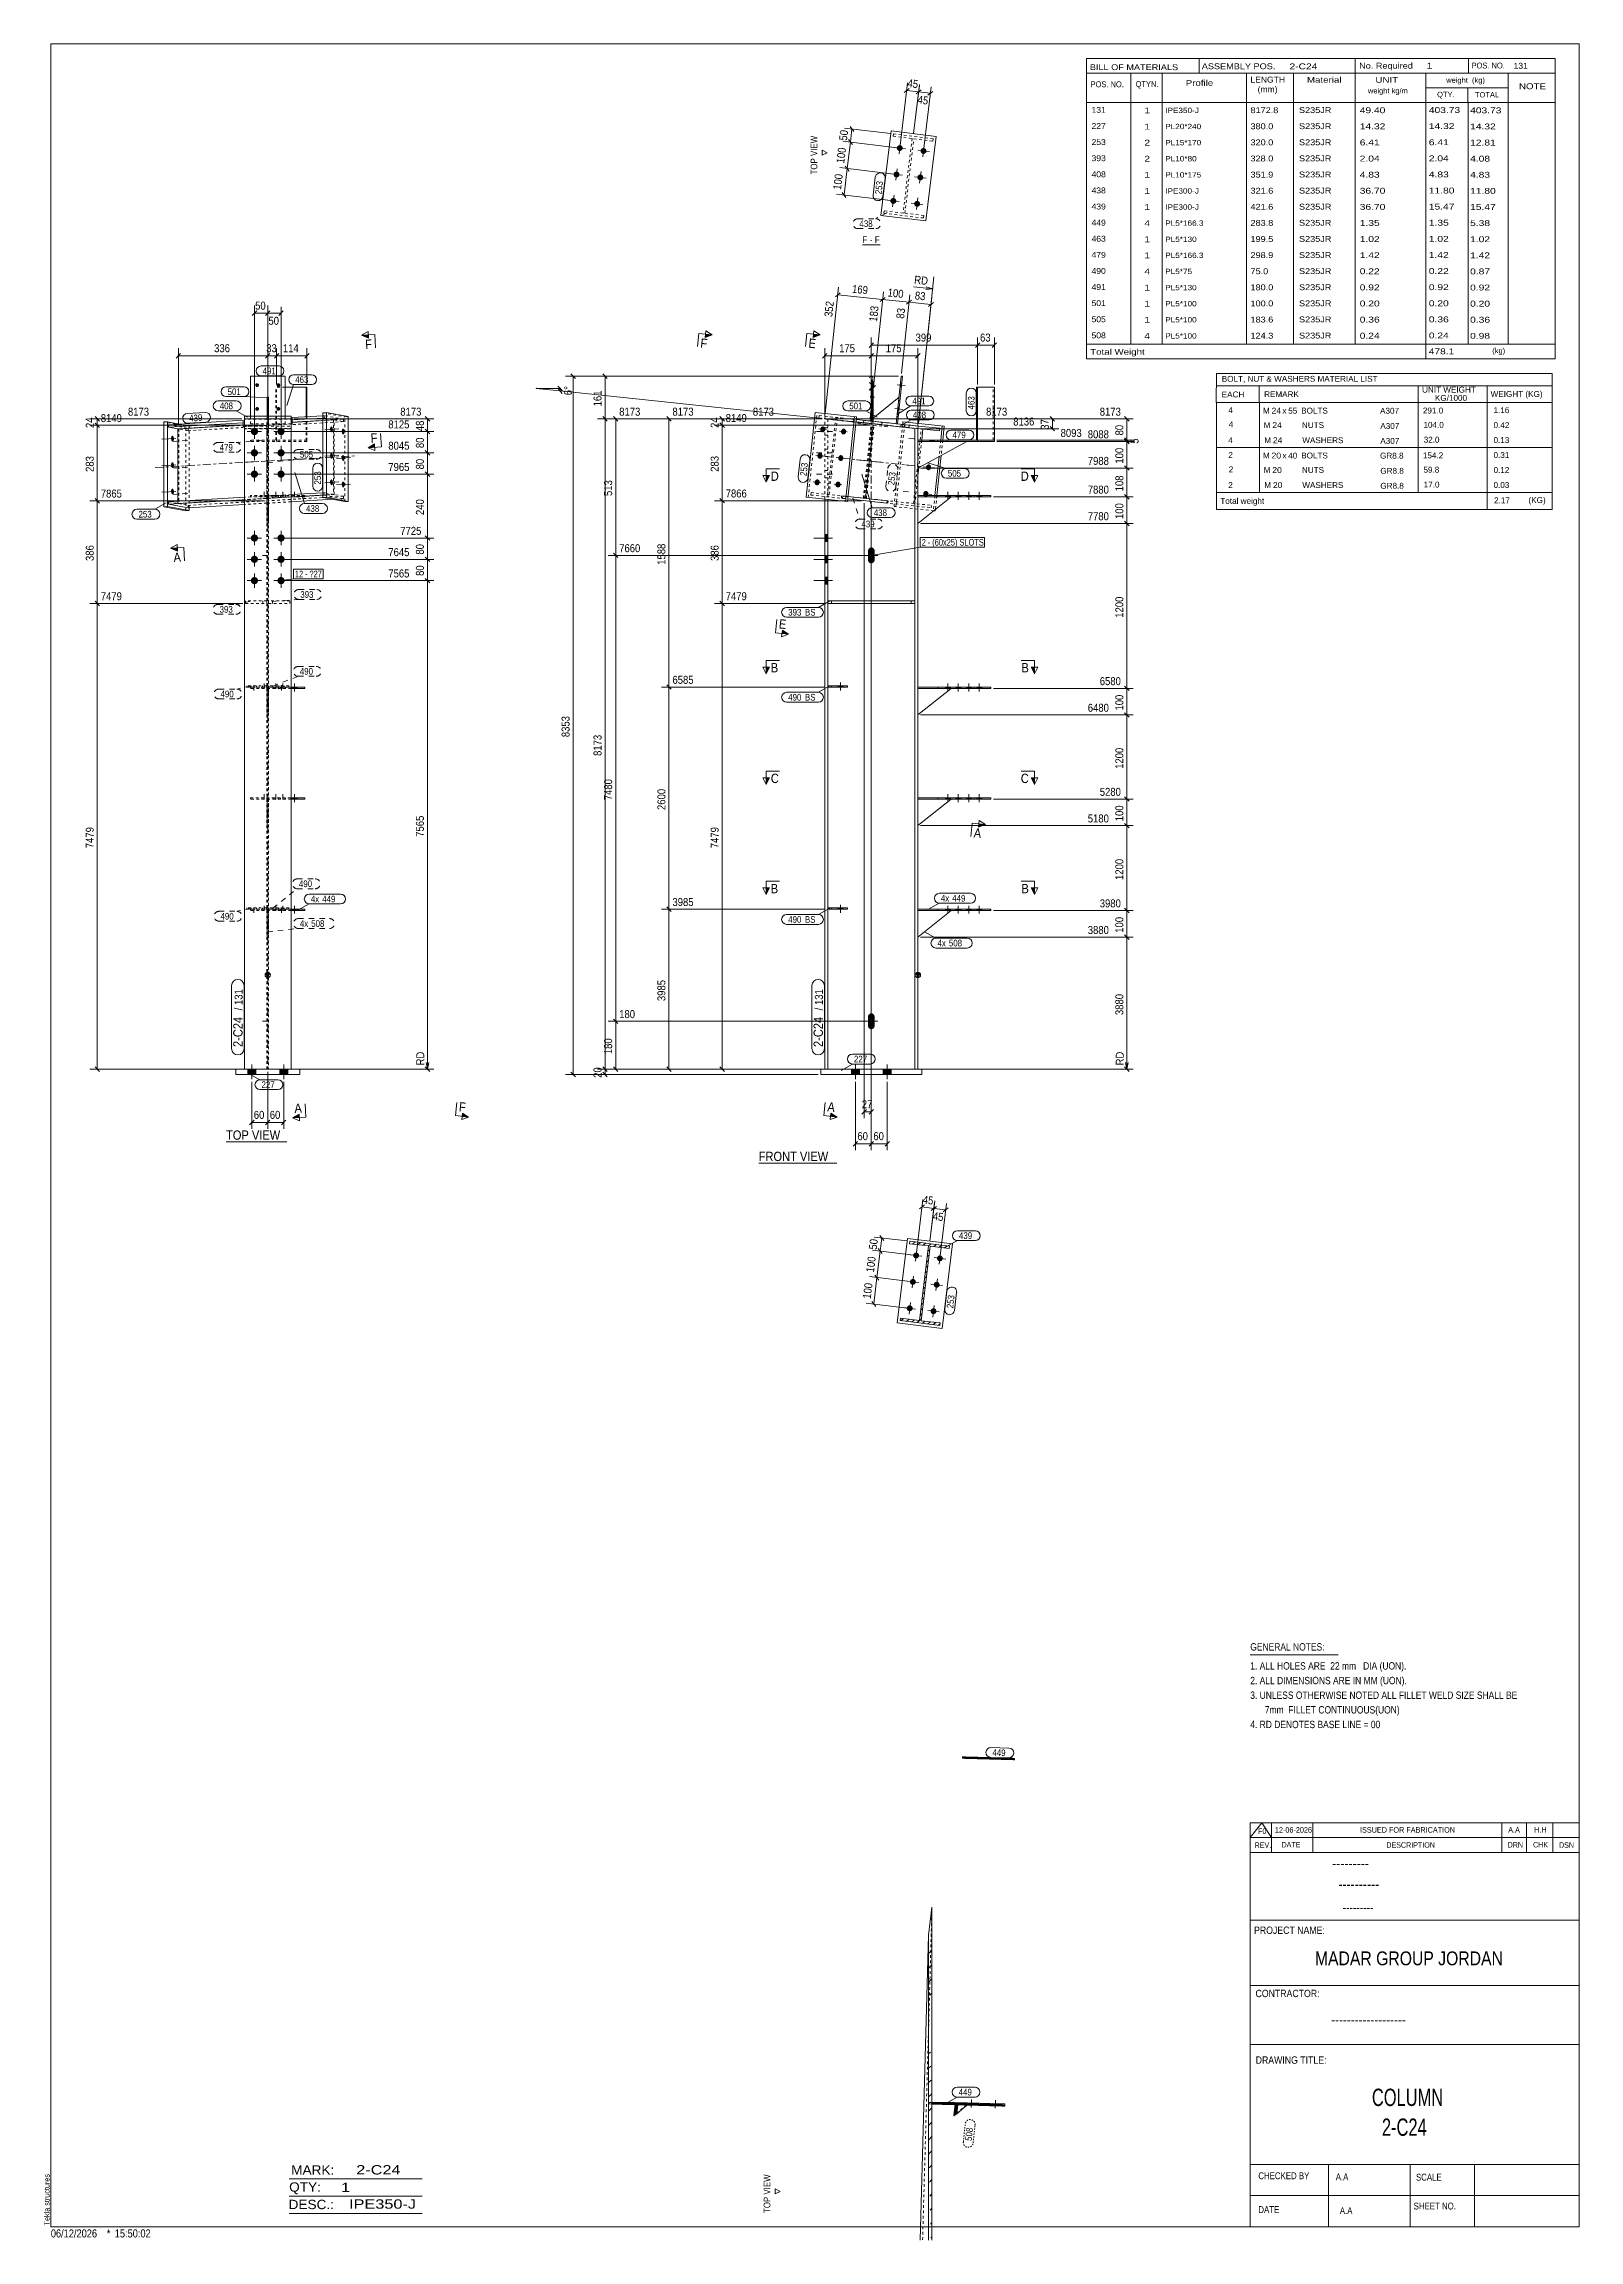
# Model space of a CAD drawing. Header units: millimetres. Extents: x 2 to 579, y 0 to 825.
import ezdxf

# ---------------------------------------------------------------- set-up
doc = ezdxf.new("R2010")
doc.units = ezdxf.units.MM
for name, pattern in [('XKITLINE00', [0]), ('XKITLINE01', [4, 1, -1, 1, -1]), ('XKITLINE02', [4, 2, -2]), ('XKITLINE03', [6, 3, -1, 1, -1]), ('XKITLINE04', [3, 0.5, -0.5, 0.5, -0.5, 0.5, -0.5])]:
    doc.linetypes.add(name, pattern=pattern)
for name, color, linetype, lineweight in [('Bolt', 3, 'Continuous', 0), ('BoltMark', 7, 'Continuous', 0), ('Dimensions', 7, 'Continuous', 0), ('DrawingSheet', 5, 'Continuous', 0), ('OtherObjectType', 7, 'Continuous', 0), ('Part', 2, 'Continuous', 0), ('PartMark', 7, 'Continuous', 0), ('Section', 6, 'Continuous', 0)]:
    doc.layers.add(name, color=color, linetype=linetype, lineweight=lineweight)
doc.styles.add('@ARIAL_UNICODE_MS_BOLD', font='ARIAL.TTF')
doc.styles.add('ARIAL', font='ARIAL.TTF')
doc.styles.add('ARIAL_NARROW', font='ARIALN.TTF')
doc.styles.add('COMIC_SANS_MS_BOLD', font='COMICBD.TTF')
doc.styles.add('SWIS721_EX_BT', font='ARIAL.TTF')
doc.styles.add('SWISSE', font='ARIAL.TTF')

# ---------------------------------------------------------------- blocks, each defined once
blk = doc.blocks.new('*A1')
at = {"layer": 'Part', "color": 7, "linetype": 'XKITLINE00', "lineweight": 0}
for p, q in [((335.45, 108.37), (334.68, 107.61)), ((335.94, 114.25), (335.59, 113.9)), ((335.79, 103.33), (334.68, 102.23)), ((335.94, 98.1), (334.83, 96.99)), ((335.94, 92.72), (335.18, 91.95)), ((335.94, 87.33), (335.72, 87.12)), ((335.35, 70.6), (334.68, 69.93)), ((335.53, 65.39), (334.68, 64.55)), ((335.63, 60.11), (334.68, 59.16)), ((335.73, 54.83), (334.68, 53.78)), ((335.82, 49.53), (334.68, 48.4)), ((335.91, 44.24), (334.68, 43.01)), ((335.94, 38.89), (334.74, 37.68)), ((335.94, 33.5), (334.83, 32.39)), ((335.94, 28.12), (334.92, 27.1)), ((335.94, 22.74), (335.02, 21.81)), ((335.94, 17.35), (335.12, 16.54)), ((335.94, 11.97), (335.24, 11.27)), ((335.94, 6.59), (335.37, 6.02)), ((335.94, 1.2), (335.53, 0.8))]:
    blk.add_line(p, q, dxfattribs=at)
blk = doc.blocks.new('*A2')
at = {"layer": 'Part', "color": 7, "linetype": 'XKITLINE00', "lineweight": 0}
for p, q in [((344.35, 48.5), (345.53, 49.68)), ((344.38, 48.73), (345.56, 49.91)), ((344.41, 48.97), (345.47, 50.03)), ((344.44, 49.21), (345.36, 50.13)), ((344.46, 49.44), (345.26, 50.24)), ((344.49, 49.68), (345.16, 50.34)), ((344.52, 49.92), (345.05, 50.45)), ((344.55, 50.15), (344.95, 50.55)), ((344.58, 50.39), (344.84, 50.65)), ((344.61, 50.63), (344.74, 50.76)), ((344.74, 50.76), (344.84, 50.86)), ((344.84, 50.65), (345.04, 50.85)), ((344.95, 50.55), (345.24, 50.84)), ((345.05, 50.45), (345.44, 50.84)), ((345.16, 50.34), (345.65, 50.83)), ((345.26, 50.24), (345.64, 50.62)), ((345.36, 50.13), (345.62, 50.39)), ((345.47, 50.03), (345.59, 50.15)), ((344.15, 46.84), (345.33, 48.02)), ((344.18, 47.08), (345.36, 48.26)), ((344.21, 47.31), (345.39, 48.49)), ((344.21, 46.69), (345.3, 47.78)), ((344.24, 47.55), (345.42, 48.73)), ((344.26, 47.79), (345.44, 48.97)), ((344.29, 48.02), (345.47, 49.2)), ((344.32, 48.26), (345.5, 49.44)), ((344.86, 47.13), (345.27, 47.55))]:
    blk.add_line(p, q, dxfattribs=at)
blk = doc.blocks.new('*A3')
at = {"layer": 'Part', "color": 7, "linetype": 'XKITLINE00', "lineweight": 0}
for p, q in [((336.43, 51.09), (335.94, 51.61)), ((336.36, 51.09), (335.94, 51.54)), ((336.29, 51.1), (335.94, 51.47)), ((336.22, 51.1), (335.94, 51.4)), ((336.16, 51.1), (335.94, 51.33)), ((336.09, 51.1), (335.94, 51.26)), ((336.02, 51.1), (335.96, 51.16)), ((336.49, 51.09), (336.01, 51.6)), ((336.56, 51.09), (336.07, 51.6)), ((336.63, 51.09), (336.14, 51.6)), ((336.7, 51.08), (336.21, 51.6)), ((336.76, 51.08), (336.28, 51.6)), ((336.83, 51.08), (336.34, 51.6)), ((336.9, 51.08), (336.41, 51.59)), ((336.96, 51.08), (336.48, 51.59)), ((337.03, 51.07), (336.55, 51.59)), ((337.1, 51.07), (336.61, 51.59)), ((337.17, 51.07), (336.68, 51.59)), ((337.23, 51.07), (336.75, 51.58)), ((337.3, 51.07), (336.82, 51.58)), ((337.37, 51.07), (336.88, 51.58)), ((337.44, 51.06), (336.95, 51.58)), ((337.5, 51.06), (337.02, 51.58)), ((337.57, 51.06), (337.09, 51.57)), ((337.64, 51.06), (337.15, 51.57)), ((337.71, 51.06), (337.22, 51.57)), ((337.77, 51.05), (337.29, 51.57)), ((337.84, 51.05), (337.35, 51.57)), ((337.91, 51.05), (337.42, 51.56)), ((337.98, 51.05), (337.49, 51.56)), ((338.04, 51.05), (337.56, 51.56)), ((338.11, 51.04), (337.62, 51.56)), ((338.18, 51.04), (337.69, 51.56)), ((338.25, 51.04), (337.76, 51.56)), ((338.31, 51.04), (337.83, 51.55)), ((338.38, 51.04), (337.89, 51.55)), ((338.45, 51.04), (337.96, 51.55)), ((338.52, 51.03), (338.03, 51.55)), ((338.58, 51.03), (338.1, 51.55)), ((338.65, 51.03), (338.16, 51.54)), ((338.72, 51.03), (338.23, 51.54)), ((338.79, 51.03), (338.3, 51.54)), ((338.85, 51.02), (338.37, 51.54)), ((338.92, 51.02), (338.43, 51.54)), ((338.99, 51.02), (338.5, 51.53)), ((339.05, 51.02), (338.57, 51.53)), ((339.12, 51.02), (338.64, 51.53)), ((339.19, 51.01), (338.7, 51.53)), ((339.26, 51.01), (338.77, 51.53)), ((339.32, 51.01), (338.84, 51.53)), ((339.39, 51.01), (338.91, 51.52)), ((339.46, 51.01), (338.97, 51.52)), ((339.53, 51), (339.04, 51.52)), ((339.59, 51), (339.11, 51.52)), ((339.66, 51), (339.18, 51.52)), ((339.73, 51), (339.24, 51.51)), ((339.8, 51), (339.31, 51.51)), ((339.86, 51), (339.38, 51.51)), ((339.93, 50.99), (339.44, 51.51)), ((340, 50.99), (339.51, 51.51)), ((340.07, 50.99), (339.58, 51.5)), ((340.13, 50.99), (339.65, 51.5)), ((340.2, 50.99), (339.71, 51.5)), ((340.27, 50.98), (339.78, 51.5)), ((340.34, 50.98), (339.85, 51.5)), ((340.4, 50.98), (339.92, 51.49)), ((340.47, 50.98), (339.98, 51.49)), ((340.54, 50.98), (340.05, 51.49)), ((340.61, 50.97), (340.12, 51.49)), ((340.67, 50.97), (340.19, 51.49)), ((340.74, 50.97), (340.25, 51.49)), ((340.81, 50.97), (340.32, 51.48)), ((340.87, 50.97), (340.39, 51.48)), ((340.94, 50.97), (340.46, 51.48)), ((341.01, 50.96), (340.52, 51.48)), ((341.08, 50.96), (340.59, 51.48)), ((341.14, 50.96), (340.66, 51.47)), ((341.21, 50.96), (340.73, 51.47)), ((341.28, 50.96), (340.79, 51.47)), ((341.35, 50.95), (340.86, 51.47)), ((341.41, 50.95), (340.93, 51.47)), ((341.48, 50.95), (341, 51.46)), ((341.55, 50.95), (341.06, 51.46)), ((341.62, 50.95), (341.13, 51.46)), ((341.68, 50.94), (341.2, 51.46)), ((341.75, 50.94), (341.26, 51.46)), ((341.82, 50.94), (341.33, 51.45)), ((341.89, 50.94), (341.4, 51.45)), ((341.95, 50.94), (341.47, 51.45)), ((342.02, 50.93), (341.53, 51.45)), ((342.09, 50.93), (341.6, 51.45)), ((342.16, 50.93), (341.67, 51.45)), ((342.22, 50.93), (341.74, 51.44)), ((342.29, 50.93), (341.8, 51.44)), ((342.36, 50.93), (341.87, 51.44)), ((342.43, 50.92), (341.94, 51.44)), ((342.49, 50.92), (342.01, 51.44)), ((342.56, 50.92), (342.07, 51.43)), ((342.63, 50.92), (342.14, 51.43)), ((342.7, 50.92), (342.21, 51.43)), ((342.76, 50.91), (342.28, 51.43)), ((342.83, 50.91), (342.34, 51.43)), ((342.9, 50.91), (342.41, 51.42)), ((342.96, 50.91), (342.48, 51.42)), ((343.03, 50.91), (342.55, 51.42)), ((343.1, 50.9), (342.61, 51.42)), ((343.17, 50.9), (342.68, 51.42)), ((343.23, 50.9), (342.75, 51.42)), ((343.3, 50.9), (342.82, 51.41)), ((343.37, 50.9), (342.88, 51.41)), ((343.44, 50.89), (342.95, 51.41)), ((343.5, 50.89), (343.02, 51.41)), ((343.57, 50.89), (343.09, 51.41)), ((343.64, 50.89), (343.15, 51.4)), ((343.71, 50.89), (343.22, 51.4)), ((343.77, 50.89), (343.29, 51.4)), ((343.84, 50.88), (343.35, 51.4)), ((343.91, 50.88), (343.42, 51.4)), ((343.98, 50.88), (343.49, 51.39)), ((344.04, 50.88), (343.56, 51.39)), ((344.11, 50.88), (343.62, 51.39)), ((344.18, 50.87), (343.69, 51.39)), ((344.25, 50.87), (343.76, 51.39)), ((344.31, 50.87), (343.83, 51.38)), ((344.38, 50.87), (343.89, 51.38)), ((344.45, 50.87), (343.96, 51.38)), ((344.52, 50.86), (344.03, 51.38)), ((344.58, 50.86), (344.1, 51.38)), ((344.65, 50.86), (344.16, 51.38)), ((344.72, 50.86), (344.23, 51.37)), ((344.78, 50.86), (344.3, 51.37)), ((344.85, 50.86), (344.37, 51.37)), ((344.92, 50.85), (344.43, 51.37)), ((344.99, 50.85), (344.5, 51.37)), ((345.05, 50.85), (344.57, 51.36)), ((345.12, 50.85), (344.64, 51.36)), ((345.19, 50.85), (344.7, 51.36)), ((345.26, 50.84), (344.77, 51.36)), ((345.32, 50.84), (344.84, 51.36)), ((345.39, 50.84), (344.91, 51.35)), ((345.46, 50.84), (344.97, 51.35)), ((345.53, 50.84), (345.04, 51.35)), ((345.59, 50.83), (345.11, 51.35)), ((345.66, 50.83), (345.17, 51.35)), ((345.73, 50.83), (345.24, 51.35)), ((345.8, 50.83), (345.31, 51.34)), ((345.86, 50.83), (345.38, 51.34)), ((345.93, 50.82), (345.44, 51.34)), ((346, 50.82), (345.51, 51.34)), ((346.07, 50.82), (345.58, 51.34)), ((346.13, 50.82), (345.65, 51.33)), ((346.2, 50.82), (345.71, 51.33)), ((346.27, 50.82), (345.78, 51.33)), ((346.34, 50.81), (345.85, 51.33)), ((346.4, 50.81), (345.92, 51.33)), ((346.47, 50.81), (345.98, 51.32)), ((346.54, 50.81), (346.05, 51.32)), ((346.61, 50.81), (346.12, 51.32)), ((346.67, 50.8), (346.19, 51.32)), ((346.74, 50.8), (346.25, 51.32)), ((346.81, 50.8), (346.32, 51.31)), ((346.87, 50.8), (346.39, 51.31)), ((346.94, 50.8), (346.46, 51.31)), ((347.01, 50.79), (346.52, 51.31)), ((347.08, 50.79), (346.59, 51.31)), ((347.14, 50.79), (346.66, 51.31)), ((347.21, 50.79), (346.73, 51.3)), ((347.28, 50.79), (346.79, 51.3)), ((347.35, 50.79), (346.86, 51.3)), ((347.41, 50.78), (346.93, 51.3)), ((347.48, 50.78), (347, 51.3)), ((347.55, 50.78), (347.06, 51.29)), ((347.62, 50.78), (347.13, 51.29)), ((347.68, 50.78), (347.2, 51.29)), ((347.75, 50.77), (347.26, 51.29)), ((347.82, 50.77), (347.33, 51.29)), ((347.89, 50.77), (347.4, 51.28)), ((347.95, 50.77), (347.47, 51.28)), ((348.02, 50.77), (347.53, 51.28)), ((348.09, 50.76), (347.6, 51.28)), ((348.16, 50.76), (347.67, 51.28)), ((348.22, 50.76), (347.74, 51.27)), ((348.29, 50.76), (347.8, 51.27)), ((348.36, 50.76), (347.87, 51.27)), ((348.43, 50.75), (347.94, 51.27)), ((348.49, 50.75), (348.01, 51.27)), ((348.56, 50.75), (348.07, 51.27)), ((348.63, 50.75), (348.14, 51.26)), ((348.69, 50.75), (348.21, 51.26)), ((348.76, 50.75), (348.28, 51.26)), ((348.83, 50.74), (348.34, 51.26)), ((348.9, 50.74), (348.41, 51.26)), ((348.96, 50.74), (348.48, 51.25)), ((349.03, 50.74), (348.55, 51.25)), ((349.1, 50.74), (348.61, 51.25)), ((349.17, 50.73), (348.68, 51.25)), ((349.23, 50.73), (348.75, 51.25)), ((349.3, 50.73), (348.82, 51.24)), ((349.37, 50.73), (348.88, 51.24)), ((349.44, 50.73), (348.95, 51.24)), ((349.5, 50.72), (349.02, 51.24)), ((349.57, 50.72), (349.08, 51.24)), ((349.64, 50.72), (349.15, 51.24)), ((349.71, 50.72), (349.22, 51.23)), ((349.77, 50.72), (349.29, 51.23)), ((349.84, 50.72), (349.35, 51.23)), ((349.91, 50.71), (349.42, 51.23)), ((349.98, 50.71), (349.49, 51.23)), ((350.04, 50.71), (349.56, 51.22)), ((350.11, 50.71), (349.62, 51.22)), ((350.18, 50.71), (349.69, 51.22)), ((350.25, 50.7), (349.76, 51.22)), ((350.31, 50.7), (349.83, 51.22)), ((350.38, 50.7), (349.89, 51.21)), ((350.45, 50.7), (349.96, 51.21)), ((350.52, 50.7), (350.03, 51.21)), ((350.58, 50.69), (350.1, 51.21)), ((350.65, 50.69), (350.16, 51.21)), ((350.72, 50.69), (350.23, 51.2)), ((350.78, 50.69), (350.3, 51.2)), ((350.85, 50.69), (350.37, 51.2)), ((350.92, 50.68), (350.43, 51.2)), ((350.99, 50.68), (350.5, 51.2)), ((351.05, 50.68), (350.57, 51.2)), ((351.12, 50.68), (350.64, 51.19)), ((351.19, 50.68), (350.7, 51.19)), ((351.26, 50.68), (350.77, 51.19)), ((351.32, 50.67), (350.84, 51.19)), ((351.39, 50.67), (350.9, 51.19)), ((351.46, 50.67), (350.97, 51.18)), ((351.53, 50.67), (351.04, 51.18)), ((351.59, 50.67), (351.11, 51.18)), ((351.66, 50.66), (351.17, 51.18)), ((351.73, 50.66), (351.24, 51.18)), ((351.8, 50.66), (351.31, 51.17)), ((351.86, 50.66), (351.38, 51.17)), ((351.93, 50.66), (351.44, 51.17)), ((352, 50.65), (351.51, 51.17)), ((352.07, 50.65), (351.58, 51.17)), ((352.13, 50.65), (351.65, 51.17)), ((352.2, 50.65), (351.71, 51.16)), ((352.27, 50.65), (351.78, 51.16)), ((352.34, 50.64), (351.85, 51.16)), ((352.4, 50.64), (351.92, 51.16)), ((352.47, 50.64), (351.98, 51.16)), ((352.54, 50.64), (352.05, 51.15)), ((352.6, 50.64), (352.12, 51.15)), ((352.67, 50.64), (352.19, 51.15)), ((352.74, 50.63), (352.25, 51.15)), ((352.81, 50.63), (352.32, 51.15)), ((352.87, 50.63), (352.39, 51.14)), ((352.94, 50.63), (352.46, 51.14)), ((353.01, 50.63), (352.52, 51.14)), ((353.08, 50.62), (352.59, 51.14)), ((353.14, 50.62), (352.66, 51.14)), ((353.21, 50.62), (352.73, 51.13)), ((353.28, 50.62), (352.79, 51.13)), ((353.35, 50.62), (352.86, 51.13)), ((353.41, 50.61), (352.93, 51.13)), ((353.48, 50.61), (352.99, 51.13)), ((353.55, 50.61), (353.06, 51.13)), ((353.62, 50.61), (353.13, 51.12)), ((353.68, 50.61), (353.2, 51.12)), ((353.75, 50.61), (353.26, 51.12)), ((353.82, 50.6), (353.33, 51.12)), ((353.89, 50.6), (353.4, 51.12)), ((353.95, 50.6), (353.47, 51.11)), ((354.02, 50.6), (353.53, 51.11)), ((354.09, 50.6), (353.6, 51.11)), ((354.16, 50.59), (353.67, 51.11)), ((354.22, 50.59), (353.74, 51.11)), ((354.29, 50.59), (353.8, 51.1)), ((354.36, 50.59), (353.87, 51.1)), ((354.42, 50.59), (353.94, 51.1)), ((354.49, 50.58), (354.01, 51.1)), ((354.56, 50.58), (354.07, 51.1)), ((354.63, 50.58), (354.14, 51.1)), ((354.69, 50.58), (354.21, 51.09)), ((354.76, 50.58), (354.28, 51.09)), ((354.83, 50.57), (354.34, 51.09)), ((354.9, 50.57), (354.41, 51.09)), ((354.96, 50.57), (354.48, 51.09)), ((355.03, 50.57), (354.55, 51.08)), ((355.1, 50.57), (354.61, 51.08)), ((355.17, 50.57), (354.68, 51.08)), ((355.23, 50.56), (354.75, 51.08)), ((355.3, 50.56), (354.81, 51.08)), ((355.37, 50.56), (354.88, 51.07)), ((355.44, 50.56), (354.95, 51.07)), ((355.5, 50.56), (355.02, 51.07)), ((355.57, 50.55), (355.08, 51.07)), ((355.64, 50.55), (355.15, 51.07)), ((355.71, 50.55), (355.22, 51.06)), ((355.77, 50.55), (355.29, 51.06)), ((355.84, 50.55), (355.35, 51.06)), ((355.91, 50.54), (355.42, 51.06)), ((355.98, 50.54), (355.49, 51.06)), ((356.04, 50.54), (355.56, 51.06)), ((356.11, 50.54), (355.62, 51.05)), ((356.18, 50.54), (355.69, 51.05)), ((356.25, 50.54), (355.76, 51.05)), ((356.31, 50.53), (355.83, 51.05)), ((356.38, 50.53), (355.89, 51.05)), ((356.45, 50.53), (355.96, 51.04)), ((356.51, 50.53), (356.03, 51.04)), ((356.58, 50.53), (356.1, 51.04)), ((356.65, 50.52), (356.16, 51.04)), ((356.69, 50.55), (356.23, 51.04)), ((356.72, 50.59), (356.3, 51.03)), ((356.76, 50.62), (356.37, 51.03)), ((356.79, 50.65), (356.43, 51.03)), ((356.83, 50.68), (356.5, 51.03)), ((356.86, 50.72), (356.57, 51.03)), ((356.9, 50.75), (356.64, 51.02)), ((356.72, 50.52), (356.69, 50.55)), ((356.93, 50.78), (356.7, 51.02)), ((356.78, 50.52), (356.72, 50.59)), ((356.85, 50.52), (356.76, 50.62)), ((356.97, 50.81), (356.77, 51.02)), ((356.92, 50.52), (356.79, 50.65)), ((356.99, 50.51), (356.83, 50.68)), ((357, 50.85), (356.84, 51.02)), ((357.05, 50.51), (356.86, 50.72)), ((357.03, 50.88), (356.9, 51.02)), ((357.12, 50.51), (356.9, 50.75)), ((357.19, 50.51), (356.93, 50.78)), ((357.07, 50.91), (356.97, 51.02)), ((357.26, 50.51), (356.97, 50.81)), ((357.32, 50.5), (357, 50.85)), ((357.39, 50.5), (357.03, 50.88)), ((357.1, 50.95), (357.04, 51.01)), ((357.46, 50.5), (357.07, 50.91)), ((357.53, 50.5), (357.1, 50.95)), ((357.14, 50.98), (357.11, 51.01)), ((357.59, 50.5), (357.14, 50.98)), ((357.66, 50.5), (357.17, 51.01)), ((357.73, 50.49), (357.24, 51.01)), ((357.8, 50.49), (357.31, 51.01)), ((357.86, 50.49), (357.38, 51)), ((357.93, 50.49), (357.44, 51)), ((358, 50.49), (357.51, 51)), ((358.07, 50.48), (357.58, 51)), ((358.13, 50.48), (357.65, 51)), ((358.2, 50.48), (357.71, 50.99)), ((358.27, 50.48), (357.78, 50.99)), ((358.33, 50.48), (357.85, 50.99)), ((358.4, 50.47), (357.92, 50.99)), ((358.47, 50.47), (357.98, 50.99)), ((358.54, 50.47), (358.05, 50.99)), ((358.6, 50.47), (358.12, 50.98)), ((358.67, 50.47), (358.19, 50.98)), ((358.74, 50.46), (358.25, 50.98)), ((358.81, 50.46), (358.32, 50.98)), ((358.87, 50.46), (358.39, 50.98)), ((358.94, 50.46), (358.46, 50.97)), ((359.01, 50.46), (358.52, 50.97)), ((359.08, 50.46), (358.59, 50.97)), ((359.14, 50.45), (358.66, 50.97)), ((359.21, 50.45), (358.72, 50.97)), ((359.28, 50.45), (358.79, 50.96)), ((359.35, 50.45), (358.86, 50.96)), ((359.41, 50.45), (358.93, 50.96)), ((359.48, 50.44), (358.99, 50.96)), ((359.55, 50.44), (359.06, 50.96)), ((359.62, 50.44), (359.13, 50.95)), ((359.68, 50.44), (359.2, 50.95)), ((359.75, 50.44), (359.26, 50.95)), ((359.82, 50.43), (359.33, 50.95)), ((359.89, 50.43), (359.4, 50.95)), ((359.95, 50.43), (359.47, 50.95)), ((360.02, 50.43), (359.53, 50.94)), ((360.09, 50.43), (359.6, 50.94)), ((360.16, 50.43), (359.67, 50.94)), ((360.22, 50.42), (359.74, 50.94)), ((360.29, 50.42), (359.8, 50.94)), ((360.36, 50.42), (359.87, 50.93)), ((360.42, 50.42), (359.94, 50.93)), ((360.49, 50.42), (360.01, 50.93)), ((360.56, 50.41), (360.07, 50.93)), ((360.63, 50.41), (360.14, 50.93)), ((360.69, 50.41), (360.21, 50.92)), ((360.76, 50.41), (360.28, 50.92)), ((360.83, 50.41), (360.34, 50.92)), ((360.9, 50.4), (360.41, 50.92)), ((360.96, 50.4), (360.48, 50.92)), ((361.03, 50.4), (360.55, 50.92)), ((361.1, 50.4), (360.61, 50.91)), ((361.17, 50.4), (360.68, 50.91)), ((361.23, 50.39), (360.75, 50.91)), ((361.3, 50.39), (360.81, 50.91)), ((361.37, 50.39), (360.88, 50.91)), ((361.44, 50.39), (360.95, 50.9)), ((361.5, 50.39), (361.02, 50.9)), ((361.57, 50.39), (361.08, 50.9)), ((361.64, 50.38), (361.15, 50.9)), ((361.71, 50.38), (361.22, 50.9)), ((361.77, 50.38), (361.29, 50.89)), ((361.84, 50.38), (361.35, 50.89)), ((361.91, 50.38), (361.42, 50.89)), ((361.98, 50.37), (361.49, 50.89)), ((362.04, 50.37), (361.56, 50.89)), ((362.11, 50.37), (361.62, 50.88)), ((362.18, 50.37), (361.69, 50.88)), ((362.24, 50.37), (361.76, 50.88)), ((362.31, 50.36), (361.83, 50.88)), ((362.38, 50.36), (361.89, 50.88)), ((362.45, 50.36), (361.96, 50.88)), ((362.51, 50.36), (362.03, 50.87)), ((362.58, 50.36), (362.1, 50.87)), ((362.65, 50.36), (362.16, 50.87)), ((362.72, 50.35), (362.23, 50.87)), ((362.78, 50.35), (362.3, 50.87)), ((362.85, 50.35), (362.37, 50.86)), ((362.92, 50.35), (362.43, 50.86)), ((362.99, 50.35), (362.5, 50.86)), ((363.05, 50.34), (362.57, 50.86)), ((363.12, 50.34), (362.63, 50.86)), ((363.19, 50.34), (362.7, 50.85)), ((363.26, 50.34), (362.77, 50.85)), ((363.32, 50.34), (362.84, 50.85)), ((363.32, 50.41), (362.9, 50.85)), ((363.32, 50.48), (362.97, 50.85)), ((363.32, 50.54), (363.04, 50.84)), ((363.33, 50.61), (363.11, 50.84)), ((363.33, 50.68), (363.17, 50.84)), ((363.33, 50.75), (363.25, 50.83))]:
    blk.add_line(p, q, dxfattribs=at)
blk = doc.blocks.new('*A4')
at = {"layer": 'Part', "color": 7, "linetype": 'XKITLINE00', "lineweight": 0}
for p, q in [((347.91, 180.99), (347.42, 181.5)), ((347.42, 181.5), (347.42, 181.5)), ((347.98, 180.99), (347.49, 181.5)), ((348.04, 180.99), (347.56, 181.5)), ((347.41, 181.03), (347.37, 181.07)), ((347.51, 181), (347.38, 181.13)), ((347.64, 181), (347.39, 181.26)), ((347.57, 181), (347.39, 181.2)), ((347.71, 181), (347.4, 181.32)), ((347.78, 180.99), (347.41, 181.38)), ((347.84, 180.99), (347.42, 181.44)), ((348.11, 180.98), (347.63, 181.5)), ((348.18, 180.98), (347.69, 181.5)), ((348.25, 180.98), (347.76, 181.49)), ((348.31, 180.98), (347.83, 181.49)), ((348.38, 180.98), (347.9, 181.49)), ((348.45, 180.97), (347.96, 181.49)), ((348.52, 180.97), (348.03, 181.49)), ((348.58, 180.97), (348.1, 181.49)), ((348.65, 180.97), (348.17, 181.48)), ((348.72, 180.97), (348.23, 181.48)), ((348.79, 180.96), (348.3, 181.48)), ((348.85, 180.96), (348.37, 181.48)), ((348.92, 180.96), (348.43, 181.48)), ((348.99, 180.96), (348.5, 181.47)), ((349.06, 180.96), (348.57, 181.47)), ((349.12, 180.96), (348.64, 181.47)), ((349.19, 180.95), (348.7, 181.47)), ((349.26, 180.95), (348.77, 181.47)), ((349.33, 180.95), (348.84, 181.46)), ((349.39, 180.95), (348.91, 181.46)), ((349.46, 180.95), (348.97, 181.46)), ((349.53, 180.94), (349.04, 181.46)), ((349.6, 180.94), (349.11, 181.46)), ((349.66, 180.94), (349.18, 181.45)), ((349.73, 180.94), (349.24, 181.45)), ((349.8, 180.94), (349.31, 181.45)), ((349.86, 180.93), (349.38, 181.45)), ((349.93, 180.93), (349.45, 181.45)), ((350, 180.93), (349.51, 181.45)), ((350.07, 180.93), (349.58, 181.44)), ((350.13, 180.93), (349.65, 181.44)), ((350.2, 180.93), (349.72, 181.44)), ((350.27, 180.92), (349.78, 181.44)), ((350.34, 180.92), (349.85, 181.44)), ((350.4, 180.92), (349.92, 181.43)), ((350.47, 180.92), (349.99, 181.43)), ((350.54, 180.92), (350.05, 181.43)), ((350.61, 180.91), (350.12, 181.43)), ((350.67, 180.91), (350.19, 181.43)), ((350.74, 180.91), (350.25, 181.42)), ((350.81, 180.91), (350.32, 181.42)), ((350.88, 180.91), (350.39, 181.42)), ((350.94, 180.9), (350.46, 181.42)), ((351.01, 180.9), (350.52, 181.42)), ((351.08, 180.9), (350.59, 181.41)), ((351.15, 180.9), (350.66, 181.41)), ((351.21, 180.9), (350.73, 181.41)), ((351.28, 180.89), (350.79, 181.41)), ((351.35, 180.89), (350.86, 181.41)), ((351.42, 180.89), (350.93, 181.41)), ((351.48, 180.89), (351, 181.4)), ((351.55, 180.89), (351.06, 181.4)), ((351.62, 180.89), (351.13, 181.4)), ((351.69, 180.88), (351.2, 181.4)), ((351.75, 180.88), (351.27, 181.4)), ((351.82, 180.88), (351.33, 181.39)), ((351.89, 180.88), (351.4, 181.39)), ((351.95, 180.88), (351.47, 181.39)), ((352.02, 180.87), (351.54, 181.39)), ((352.09, 180.87), (351.6, 181.39)), ((352.16, 180.87), (351.67, 181.38)), ((352.22, 180.87), (351.74, 181.38)), ((352.29, 180.87), (351.81, 181.38)), ((352.36, 180.86), (351.87, 181.38)), ((352.43, 180.86), (351.94, 181.38)), ((352.49, 180.86), (352.01, 181.38)), ((352.56, 180.86), (352.08, 181.37)), ((352.63, 180.86), (352.14, 181.37)), ((352.7, 180.85), (352.21, 181.37)), ((352.76, 180.85), (352.28, 181.37)), ((352.83, 180.85), (352.34, 181.37)), ((352.9, 180.85), (352.41, 181.36)), ((352.97, 180.85), (352.48, 181.36)), ((353.03, 180.85), (352.55, 181.36)), ((353.1, 180.84), (352.61, 181.36)), ((353.17, 180.84), (352.68, 181.36)), ((353.24, 180.84), (352.75, 181.35)), ((353.3, 180.84), (352.82, 181.35)), ((353.37, 180.84), (352.88, 181.35)), ((353.44, 180.83), (352.95, 181.35)), ((353.51, 180.83), (353.02, 181.35)), ((353.57, 180.83), (353.09, 181.34)), ((353.64, 180.83), (353.15, 181.34)), ((353.71, 180.83), (353.22, 181.34)), ((353.77, 180.82), (353.29, 181.34)), ((353.84, 180.82), (353.36, 181.34)), ((353.91, 180.82), (353.42, 181.34)), ((353.98, 180.82), (353.49, 181.33)), ((354.04, 180.82), (353.56, 181.33)), ((354.11, 180.82), (353.63, 181.33)), ((354.18, 180.81), (353.69, 181.33)), ((354.25, 180.81), (353.76, 181.33)), ((354.31, 180.81), (353.83, 181.32)), ((354.38, 180.81), (353.9, 181.32)), ((354.45, 180.81), (353.96, 181.32)), ((354.52, 180.8), (354.03, 181.32)), ((354.58, 180.8), (354.1, 181.32)), ((354.65, 180.8), (354.16, 181.31)), ((354.72, 180.8), (354.23, 181.31)), ((354.79, 180.8), (354.3, 181.31)), ((354.85, 180.79), (354.37, 181.31)), ((354.92, 180.79), (354.43, 181.31)), ((354.99, 180.79), (354.5, 181.31)), ((355.06, 180.79), (354.57, 181.3)), ((355.12, 180.79), (354.64, 181.3)), ((355.19, 180.78), (354.7, 181.3)), ((355.26, 180.78), (354.77, 181.3)), ((355.33, 180.78), (354.84, 181.3)), ((355.39, 180.78), (354.91, 181.29)), ((355.46, 180.78), (354.97, 181.29)), ((355.53, 180.78), (355.04, 181.29)), ((355.6, 180.77), (355.11, 181.29)), ((355.66, 180.77), (355.18, 181.29)), ((355.73, 180.77), (355.24, 181.28)), ((355.8, 180.77), (355.31, 181.28)), ((355.86, 180.77), (355.38, 181.28)), ((355.93, 180.76), (355.45, 181.28)), ((356, 180.76), (355.51, 181.28)), ((356.07, 180.76), (355.58, 181.27)), ((356.13, 180.76), (355.65, 181.27)), ((356.2, 180.76), (355.72, 181.27)), ((356.27, 180.75), (355.78, 181.27)), ((356.34, 180.75), (355.85, 181.27)), ((356.4, 180.75), (355.92, 181.27)), ((356.47, 180.75), (355.99, 181.26)), ((356.54, 180.75), (356.05, 181.26)), ((356.61, 180.75), (356.12, 181.26)), ((356.67, 180.74), (356.19, 181.26)), ((356.74, 180.74), (356.25, 181.26)), ((356.81, 180.74), (356.32, 181.25)), ((356.88, 180.74), (356.39, 181.25)), ((356.94, 180.74), (356.46, 181.25)), ((357.01, 180.73), (356.52, 181.25)), ((357.08, 180.73), (356.59, 181.25)), ((357.15, 180.73), (356.66, 181.24)), ((357.21, 180.73), (356.73, 181.24)), ((357.28, 180.73), (356.79, 181.24)), ((357.35, 180.72), (356.86, 181.24)), ((357.42, 180.72), (356.93, 181.24)), ((357.48, 180.72), (357, 181.23)), ((357.55, 180.72), (357.06, 181.23)), ((357.62, 180.72), (357.13, 181.23)), ((357.68, 180.71), (357.2, 181.23)), ((357.75, 180.71), (357.27, 181.23)), ((357.82, 180.71), (357.33, 181.23)), ((357.89, 180.71), (357.4, 181.22)), ((357.95, 180.71), (357.47, 181.22)), ((358.02, 180.71), (357.54, 181.22)), ((358.09, 180.7), (357.6, 181.22)), ((358.16, 180.7), (357.67, 181.22)), ((358.22, 180.7), (357.74, 181.21)), ((358.29, 180.7), (357.81, 181.21)), ((358.36, 180.7), (357.87, 181.21)), ((358.43, 180.69), (357.94, 181.21)), ((358.49, 180.69), (358.01, 181.21)), ((358.56, 180.69), (358.07, 181.2)), ((358.63, 180.69), (358.14, 181.2)), ((358.7, 180.69), (358.21, 181.2)), ((358.76, 180.68), (358.28, 181.2)), ((358.83, 180.68), (358.34, 181.2)), ((358.9, 180.68), (358.41, 181.2)), ((358.97, 180.68), (358.48, 181.19)), ((359.03, 180.68), (358.55, 181.19)), ((359.1, 180.67), (358.61, 181.19)), ((359.17, 180.67), (358.68, 181.19)), ((359.24, 180.67), (358.75, 181.19)), ((359.3, 180.67), (358.82, 181.18)), ((359.37, 180.67), (358.88, 181.18)), ((359.44, 180.67), (358.95, 181.18)), ((359.51, 180.66), (359.02, 181.18)), ((359.57, 180.66), (359.09, 181.18)), ((359.64, 180.66), (359.15, 181.17)), ((359.71, 180.66), (359.22, 181.17)), ((359.77, 180.66), (359.29, 181.17)), ((359.84, 180.65), (359.36, 181.17)), ((359.91, 180.65), (359.42, 181.17)), ((359.98, 180.65), (359.49, 181.16)), ((360.04, 180.65), (359.56, 181.16)), ((360.11, 180.65), (359.63, 181.16)), ((360.18, 180.64), (359.69, 181.16)), ((360.25, 180.64), (359.76, 181.16)), ((360.31, 180.64), (359.83, 181.16)), ((360.38, 180.64), (359.9, 181.15)), ((360.45, 180.64), (359.96, 181.15)), ((360.52, 180.64), (360.03, 181.15)), ((360.58, 180.63), (360.1, 181.15)), ((360.65, 180.63), (360.16, 181.15)), ((360.72, 180.63), (360.23, 181.14)), ((360.79, 180.63), (360.3, 181.14)), ((360.85, 180.63), (360.37, 181.14)), ((360.92, 180.62), (360.43, 181.14)), ((360.99, 180.62), (360.5, 181.14)), ((361.06, 180.62), (360.57, 181.13)), ((361.12, 180.62), (360.64, 181.13)), ((361.19, 180.62), (360.7, 181.13)), ((361.26, 180.61), (360.77, 181.13)), ((361.33, 180.61), (360.84, 181.13)), ((361.39, 180.61), (360.91, 181.13)), ((361.46, 180.61), (360.97, 181.12)), ((361.53, 180.61), (361.04, 181.12)), ((361.59, 180.6), (361.11, 181.12)), ((361.66, 180.6), (361.18, 181.12)), ((361.73, 180.6), (361.24, 181.12)), ((361.8, 180.6), (361.31, 181.11)), ((361.86, 180.6), (361.38, 181.11)), ((361.93, 180.6), (361.45, 181.11)), ((362, 180.59), (361.51, 181.11)), ((362.07, 180.59), (361.58, 181.11)), ((362.13, 180.59), (361.65, 181.1)), ((362.2, 180.59), (361.72, 181.1)), ((362.27, 180.59), (361.78, 181.1)), ((362.34, 180.58), (361.85, 181.1)), ((362.4, 180.58), (361.92, 181.1)), ((362.47, 180.58), (361.98, 181.09)), ((362.54, 180.58), (362.05, 181.09)), ((362.61, 180.58), (362.12, 181.09)), ((362.67, 180.57), (362.19, 181.09)), ((362.74, 180.57), (362.25, 181.09)), ((362.81, 180.57), (362.32, 181.09)), ((362.88, 180.57), (362.39, 181.08)), ((362.94, 180.57), (362.46, 181.08)), ((363.01, 180.57), (362.52, 181.08)), ((363.08, 180.56), (362.59, 181.08)), ((363.15, 180.56), (362.66, 181.08)), ((363.21, 180.56), (362.73, 181.07)), ((363.28, 180.56), (362.79, 181.07)), ((363.35, 180.56), (362.86, 181.07)), ((363.41, 180.55), (362.93, 181.07)), ((363.48, 180.55), (363, 181.07)), ((363.55, 180.55), (363.06, 181.06)), ((363.62, 180.55), (363.13, 181.06)), ((363.68, 180.55), (363.2, 181.06)), ((363.75, 180.54), (363.27, 181.06)), ((363.82, 180.54), (363.33, 181.06)), ((363.89, 180.54), (363.4, 181.05)), ((363.95, 180.54), (363.47, 181.05)), ((364.02, 180.54), (363.54, 181.05)), ((364.09, 180.53), (363.6, 181.05)), ((364.16, 180.53), (363.67, 181.05)), ((364.22, 180.53), (363.74, 181.05)), ((364.29, 180.53), (363.8, 181.04)), ((364.36, 180.53), (363.87, 181.04)), ((364.43, 180.53), (363.94, 181.04)), ((364.49, 180.52), (364.01, 181.04)), ((364.56, 180.52), (364.07, 181.04)), ((364.63, 180.52), (364.14, 181.03)), ((364.7, 180.52), (364.21, 181.03)), ((364.76, 180.52), (364.28, 181.03)), ((364.83, 180.51), (364.34, 181.03)), ((364.9, 180.51), (364.41, 181.03)), ((364.97, 180.51), (364.48, 181.02)), ((365.03, 180.51), (364.55, 181.02)), ((365.1, 180.51), (364.61, 181.02)), ((365.17, 180.5), (364.68, 181.02)), ((365.24, 180.5), (364.75, 181.02)), ((365.3, 180.5), (364.82, 181.02)), ((365.37, 180.5), (364.88, 181.01)), ((365.44, 180.5), (364.95, 181.01)), ((365.5, 180.5), (365.02, 181.01)), ((365.57, 180.49), (365.09, 181.01)), ((365.64, 180.49), (365.15, 181.01)), ((365.71, 180.49), (365.22, 181)), ((365.77, 180.49), (365.29, 181)), ((365.84, 180.49), (365.36, 181)), ((365.91, 180.48), (365.42, 181)), ((365.98, 180.48), (365.49, 181)), ((366.04, 180.48), (365.56, 180.99)), ((366.11, 180.48), (365.63, 180.99)), ((366.18, 180.48), (365.69, 180.99)), ((366.25, 180.47), (365.76, 180.99)), ((366.31, 180.47), (365.83, 180.99)), ((366.38, 180.47), (365.89, 180.98)), ((366.45, 180.47), (365.96, 180.98)), ((366.52, 180.47), (366.03, 180.98)), ((366.58, 180.46), (366.1, 180.98)), ((366.65, 180.46), (366.16, 180.98)), ((366.72, 180.46), (366.23, 180.98)), ((366.79, 180.46), (366.3, 180.97)), ((366.85, 180.46), (366.37, 180.97)), ((366.92, 180.46), (366.43, 180.97)), ((366.97, 180.47), (366.5, 180.97)), ((366.98, 180.54), (366.57, 180.97)), ((366.98, 180.6), (366.64, 180.96)), ((366.98, 180.67), (366.7, 180.96)), ((366.98, 180.74), (366.77, 180.96)), ((366.98, 180.8), (366.84, 180.96)), ((366.99, 180.87), (366.92, 180.95)), ((366.98, 180.95), (366.97, 180.95))]:
    blk.add_line(p, q, dxfattribs=at)
blk = doc.blocks.new('*A5')
at = {"layer": 'Part', "color": 7, "linetype": 'XKITLINE00', "lineweight": 0}
for p, q in [((327.6, 375.2), (327.6, 375.2)), ((327.6, 375.2), (327.6, 375.2)), ((329.61, 374.96), (328.61, 374.17)), ((331.61, 374.71), (330.61, 373.93)), ((333.62, 374.47), (332.62, 373.69)), ((335.1, 372), (334.37, 371.43)), ((335.62, 374.23), (334.62, 373.44)), ((337.63, 373.99), (336.63, 373.2)), ((339.64, 373.75), (338.64, 372.96)), ((341.64, 373.5), (340.64, 372.72)), ((334.13, 363.97), (333.41, 363.41)), ((334.37, 365.98), (333.65, 365.41)), ((334.61, 367.99), (333.89, 367.42)), ((334.85, 369.99), (334.13, 369.43)), ((333.16, 355.95), (332.44, 355.38)), ((333.4, 357.96), (332.68, 357.39)), ((333.64, 359.96), (332.92, 359.39)), ((333.89, 361.97), (333.16, 361.4)), ((332.19, 347.93), (331.47, 347.36)), ((332.43, 349.93), (331.71, 349.36)), ((332.68, 351.94), (331.95, 351.37)), ((332.92, 353.94), (332.2, 353.38)), ((325.31, 346.16), (324.31, 345.38)), ((327.32, 345.92), (326.32, 345.13)), ((329.33, 345.68), (328.33, 344.89)), ((331.95, 345.92), (330.33, 344.65)), ((333.34, 345.19), (332.34, 344.41)), ((335.34, 344.95), (334.34, 344.17)), ((337.35, 344.71), (336.35, 343.92)), ((338.96, 344.16), (338.36, 343.68))]:
    blk.add_line(p, q, dxfattribs=at)
blk = doc.blocks.new('*A6')
at = {"layer": 'Bolt'}
for points in [[(313.64, 629.96), (313.17, 629.87), (312.69, 629.96), (312.28, 630.24), (312.01, 630.64), (311.92, 631.12), (311.92, 634.62), (312.01, 635.1), (312.28, 635.5), (312.69, 635.77), (313.17, 635.87), (313.64, 635.77), (314.05, 635.5), (314.32, 635.1), (314.42, 634.62), (314.42, 631.12), (314.32, 630.64), (314.05, 630.24)], [(313.64, 454.93), (313.17, 454.84), (312.69, 454.93), (312.28, 455.2), (312.01, 455.61), (311.92, 456.09), (311.92, 459.59), (312.01, 460.06), (312.28, 460.47), (312.69, 460.74), (313.17, 460.84), (313.64, 460.74), (314.05, 460.47), (314.32, 460.06), (314.42, 459.59), (314.42, 456.09), (314.32, 455.61), (314.05, 455.2)]]:
    blk.add_hatch(color=3, dxfattribs=at).paths.add_polyline_path(points, flags=17)
at = {"layer": 'Bolt', "color": 3, "linetype": 'XKITLINE00', "lineweight": 0}
for p, q in [((313.17, 635.37), (313.17, 630.37)), ((315.67, 632.87), (310.67, 632.87)), ((315.67, 457.84), (310.67, 457.84)), ((313.17, 460.34), (313.17, 455.34))]:
    blk.add_line(p, q, dxfattribs=at)
blk = doc.blocks.new('*A7')
at = {"layer": 'Bolt'}
for points in [[(296.77, 638.03), (295.67, 638.03), (295.67, 640.73), (296.77, 640.73)], [(296.77, 638.03), (295.67, 638.03), (295.67, 640.73), (296.77, 640.73)], [(296.77, 630.03), (295.67, 630.03), (295.67, 632.73), (296.77, 632.73)], [(296.77, 630.03), (295.67, 630.03), (295.67, 632.73), (296.77, 632.73)], [(296.77, 622.03), (295.67, 622.03), (295.67, 624.73), (296.77, 624.73)], [(296.77, 622.03), (295.67, 622.03), (295.67, 624.73), (296.77, 624.73)]]:
    blk.add_hatch(color=3, dxfattribs=at).paths.add_polyline_path(points, flags=17)
at = {"layer": 'Bolt', "color": 3, "linetype": 'XKITLINE02', "lineweight": 0}
for p, q in [((298.62, 679.38), (291.62, 679.38)), ((298.62, 679.38), (291.62, 679.38)), ((296.77, 680.73), (295.67, 680.73)), ((296.77, 680.73), (295.67, 680.73)), ((296.77, 678.03), (295.67, 678.03)), ((296.77, 678.03), (295.67, 678.03)), ((298.62, 671.38), (291.62, 671.38)), ((298.62, 671.38), (291.62, 671.38)), ((296.77, 672.73), (295.67, 672.73)), ((296.77, 672.73), (295.67, 672.73)), ((296.77, 670.03), (295.67, 670.03)), ((296.77, 670.03), (295.67, 670.03)), ((298.62, 663.38), (291.62, 663.38)), ((298.62, 663.38), (291.62, 663.38)), ((296.77, 664.73), (295.67, 664.73)), ((296.77, 664.73), (295.67, 664.73)), ((296.77, 662.03), (295.67, 662.03)), ((296.77, 662.03), (295.67, 662.03))]:
    blk.add_line(p, q, dxfattribs=at)
at = {"layer": 'Bolt', "color": 3, "linetype": 'XKITLINE00', "lineweight": 0}
for p, q in [((298.62, 639.38), (291.62, 639.38)), ((298.62, 639.38), (291.62, 639.38)), ((296.77, 640.73), (295.67, 640.73)), ((296.77, 640.73), (295.67, 640.73)), ((296.77, 638.03), (295.67, 638.03)), ((296.77, 638.03), (295.67, 638.03)), ((298.62, 631.38), (291.62, 631.38)), ((298.62, 631.38), (291.62, 631.38)), ((296.77, 632.73), (295.67, 632.73)), ((296.77, 632.73), (295.67, 632.73)), ((296.77, 630.03), (295.67, 630.03)), ((296.77, 630.03), (295.67, 630.03)), ((298.62, 623.38), (291.62, 623.38)), ((298.62, 623.38), (291.62, 623.38)), ((296.77, 624.73), (295.67, 624.73)), ((296.77, 624.73), (295.67, 624.73)), ((296.77, 622.03), (295.67, 622.03)), ((296.77, 622.03), (295.67, 622.03))]:
    blk.add_line(p, q, dxfattribs=at)
blk = doc.blocks.new('*A8')
at = {"layer": 'Bolt'}
for points in [[(308.67, 439.84), (308.67, 437.84), (305.67, 437.84), (305.67, 439.84)], [(308.67, 439.84), (308.67, 437.84), (305.67, 437.84), (305.67, 439.84)], [(320.67, 439.84), (320.67, 437.84), (317.67, 437.84), (317.67, 439.84)], [(320.67, 439.84), (320.67, 437.84), (317.67, 437.84), (317.67, 439.84)]]:
    blk.add_hatch(color=3, dxfattribs=at).paths.add_polyline_path(points, flags=17)
at = {"layer": 'Bolt', "color": 3, "linetype": 'XKITLINE00', "lineweight": 0}
for p, q in [((305.67, 439.84), (305.67, 437.84)), ((305.67, 439.84), (305.67, 437.84)), ((307.17, 441.59), (307.17, 436.09)), ((307.17, 441.59), (307.17, 436.09)), ((308.67, 439.84), (308.67, 437.84)), ((308.67, 439.84), (308.67, 437.84)), ((317.67, 439.84), (317.67, 437.84)), ((317.67, 439.84), (317.67, 437.84)), ((319.17, 441.59), (319.17, 436.09)), ((319.17, 441.59), (319.17, 436.09)), ((320.67, 439.84), (320.67, 437.84)), ((320.67, 439.84), (320.67, 437.84))]:
    blk.add_line(p, q, dxfattribs=at)
blk = doc.blocks.new('*A9')
at = {"layer": 'Bolt'}
for points in [[(324.12, 697.53), (324.62, 697.48), (324.47, 696.09), (323.98, 696.14)], [(324.12, 697.53), (324.62, 697.48), (324.47, 696.09), (323.98, 696.14)], [(323.18, 688.58), (323.68, 688.53), (323.53, 687.14), (323.03, 687.19)], [(323.18, 688.58), (323.68, 688.53), (323.53, 687.14), (323.03, 687.19)]]:
    blk.add_hatch(color=3, dxfattribs=at).paths.add_polyline_path(points, flags=17)
at = {"layer": 'Bolt', "color": 3, "linetype": 'XKITLINE00', "lineweight": 0}
for p, q in [((322.9, 696.96), (325.88, 696.64)), ((322.9, 696.96), (325.88, 696.64)), ((323.98, 696.14), (324.47, 696.09)), ((323.98, 696.14), (324.47, 696.09)), ((324.12, 697.53), (324.62, 697.48)), ((324.12, 697.53), (324.62, 697.48)), ((321.95, 688.01), (324.94, 687.69)), ((321.95, 688.01), (324.94, 687.69)), ((323.03, 687.19), (323.53, 687.14)), ((323.03, 687.19), (323.53, 687.14)), ((323.18, 688.58), (323.68, 688.53)), ((323.18, 688.58), (323.68, 688.53))]:
    blk.add_line(p, q, dxfattribs=at)
blk = doc.blocks.new('*A10')
at = {"layer": 'Bolt', "color": 3, "linetype": 'XKITLINE02', "lineweight": 0}
for p, q in [((300.58, 499.94), (300.58, 500.44)), ((301.57, 498.59), (301.57, 501.59)), ((302.55, 499.94), (302.55, 500.44))]:
    blk.add_line(p, q, dxfattribs=at)
blk = doc.blocks.new('*A11')
at = {"layer": 'Bolt'}
blk.add_hatch(color=3, dxfattribs=at).paths.add_polyline_path([(300.58, 499.94), (300.58, 500.44), (302.55, 500.44), (302.55, 499.94)], flags=17)
at = {"layer": 'Bolt', "color": 3, "linetype": 'XKITLINE00', "lineweight": 0}
for p, q in [((300.58, 499.94), (300.58, 500.44)), ((301.57, 498.59), (301.57, 501.59)), ((302.55, 499.94), (302.55, 500.44))]:
    blk.add_line(p, q, dxfattribs=at)
blk = doc.blocks.new('*A12')
at = {"layer": 'Bolt'}
for points in [[(342.9, 499.94), (342.9, 499.44), (341, 499.44), (341, 499.94)], [(346.75, 499.94), (346.75, 499.44), (344.85, 499.44), (344.85, 499.94)], [(350.79, 499.94), (350.79, 499.44), (348.89, 499.44), (348.89, 499.94)], [(354.64, 499.94), (354.64, 499.44), (352.74, 499.44), (352.74, 499.94)]]:
    blk.add_hatch(color=3, dxfattribs=at).paths.add_polyline_path(points, flags=17)
at = {"layer": 'Bolt', "color": 3, "linetype": 'XKITLINE00', "lineweight": 0}
for p, q in [((341, 499.94), (341, 499.44)), ((341.95, 501.28), (341.95, 498.28)), ((342.9, 499.94), (342.9, 499.44)), ((344.85, 499.94), (344.85, 499.44)), ((345.8, 501.28), (345.8, 498.28)), ((346.75, 499.94), (346.75, 499.44)), ((348.89, 499.94), (348.89, 499.44)), ((349.84, 501.28), (349.84, 498.28)), ((350.79, 499.94), (350.79, 499.44)), ((352.74, 499.94), (352.74, 499.44)), ((353.69, 501.28), (353.69, 498.28)), ((354.64, 499.94), (354.64, 499.44))]:
    blk.add_line(p, q, dxfattribs=at)
blk = doc.blocks.new('*A13')
at = {"layer": 'Bolt'}
for points in [[(342.9, 541.84), (342.9, 541.34), (341, 541.34), (341, 541.84)], [(346.75, 541.84), (346.75, 541.34), (344.85, 541.34), (344.85, 541.84)], [(350.79, 541.84), (350.79, 541.34), (348.89, 541.34), (348.89, 541.84)], [(354.64, 541.84), (354.64, 541.34), (352.74, 541.34), (352.74, 541.84)]]:
    blk.add_hatch(color=3, dxfattribs=at).paths.add_polyline_path(points, flags=17)
at = {"layer": 'Bolt', "color": 3, "linetype": 'XKITLINE00', "lineweight": 0}
for p, q in [((341, 541.84), (341, 541.34)), ((341.95, 543.18), (341.95, 540.18)), ((342.9, 541.84), (342.9, 541.34)), ((344.85, 541.84), (344.85, 541.34)), ((345.8, 543.18), (345.8, 540.18)), ((346.75, 541.84), (346.75, 541.34)), ((348.89, 541.84), (348.89, 541.34)), ((349.84, 543.18), (349.84, 540.18)), ((350.79, 541.84), (350.79, 541.34)), ((352.74, 541.84), (352.74, 541.34)), ((353.69, 543.18), (353.69, 540.18)), ((354.64, 541.84), (354.64, 541.34))]:
    blk.add_line(p, q, dxfattribs=at)
blk = doc.blocks.new('*A14')
at = {"layer": 'Bolt'}
for points in [[(342.9, 583.42), (342.9, 582.92), (341, 582.92), (341, 583.42)], [(346.75, 583.42), (346.75, 582.92), (344.85, 582.92), (344.85, 583.42)], [(350.79, 583.42), (350.79, 582.92), (348.89, 582.92), (348.89, 583.42)], [(354.64, 583.42), (354.64, 582.92), (352.74, 582.92), (352.74, 583.42)]]:
    blk.add_hatch(color=3, dxfattribs=at).paths.add_polyline_path(points, flags=17)
at = {"layer": 'Bolt', "color": 3, "linetype": 'XKITLINE00', "lineweight": 0}
for p, q in [((341, 583.42), (341, 582.92)), ((341.95, 584.76), (341.95, 581.76)), ((342.9, 583.42), (342.9, 582.92)), ((344.85, 583.42), (344.85, 582.92)), ((345.8, 584.76), (345.8, 581.76)), ((346.75, 583.42), (346.75, 582.92)), ((348.89, 583.42), (348.89, 582.92)), ((349.84, 584.76), (349.84, 581.76)), ((350.79, 583.42), (350.79, 582.92)), ((352.74, 583.42), (352.74, 582.92)), ((353.69, 584.76), (353.69, 581.76)), ((354.64, 583.42), (354.64, 582.92))]:
    blk.add_line(p, q, dxfattribs=at)
blk = doc.blocks.new('*A15')
at = {"layer": 'Bolt', "color": 3, "linetype": 'XKITLINE02', "lineweight": 0}
for p, q in [((300.58, 583.42), (300.58, 583.92)), ((301.57, 582.07), (301.57, 585.07)), ((302.55, 583.42), (302.55, 583.92))]:
    blk.add_line(p, q, dxfattribs=at)
blk = doc.blocks.new('*A16')
at = {"layer": 'Bolt'}
blk.add_hatch(color=3, dxfattribs=at).paths.add_polyline_path([(300.58, 583.42), (300.58, 583.92), (302.55, 583.92), (302.55, 583.42)], flags=17)
at = {"layer": 'Bolt', "color": 3, "linetype": 'XKITLINE00', "lineweight": 0}
for p, q in [((300.58, 583.42), (300.58, 583.92)), ((301.57, 582.07), (301.57, 585.07)), ((302.55, 583.42), (302.55, 583.92))]:
    blk.add_line(p, q, dxfattribs=at)
blk = doc.blocks.new('*A17')
at = {"layer": 'Bolt'}
for points in [[(342.9, 655.37), (342.9, 654.87), (341, 654.87), (341, 655.37)], [(346.75, 655.37), (346.75, 654.87), (344.85, 654.87), (344.85, 655.37)], [(350.79, 655.37), (350.79, 654.87), (348.89, 654.87), (348.89, 655.37)], [(354.64, 655.37), (354.64, 654.87), (352.74, 654.87), (352.74, 655.37)]]:
    blk.add_hatch(color=3, dxfattribs=at).paths.add_polyline_path(points, flags=17)
at = {"layer": 'Bolt', "color": 3, "linetype": 'XKITLINE00', "lineweight": 0}
for p, q in [((341, 655.37), (341, 654.87)), ((341.95, 656.71), (341.95, 653.71)), ((342.9, 655.37), (342.9, 654.87)), ((344.85, 655.37), (344.85, 654.87)), ((345.8, 656.71), (345.8, 653.71)), ((346.75, 655.37), (346.75, 654.87)), ((348.89, 655.37), (348.89, 654.87)), ((349.84, 656.71), (349.84, 653.71)), ((350.79, 655.37), (350.79, 654.87)), ((352.74, 655.37), (352.74, 654.87)), ((353.69, 656.71), (353.69, 653.71)), ((354.64, 655.37), (354.64, 654.87))]:
    blk.add_line(p, q, dxfattribs=at)
blk = doc.blocks.new('*A18')
at = {"layer": 'Bolt'}
for points in [[(335.62, 665.83), (335.62, 665.8), (335.61, 665.77), (335.61, 665.75), (335.6, 665.72), (335.6, 665.69), (335.59, 665.67), (335.58, 665.64), (335.58, 665.62), (335.57, 665.59), (335.56, 665.56), (335.55, 665.54), (335.54, 665.51), (335.53, 665.49), (335.52, 665.47), (335.51, 665.44), (335.5, 665.42), (335.48, 665.39), (335.47, 665.37), (335.46, 665.35), (335.44, 665.33), (335.43, 665.3), (335.42, 665.28), (335.4, 665.26), (335.38, 665.24), (335.37, 665.22), (335.35, 665.2), (335.33, 665.18), (335.32, 665.16), (335.3, 665.14), (335.28, 665.13), (335.26, 665.11), (335.24, 665.09), (335.23, 665.08), (335.21, 665.06), (335.19, 665.04), (335.17, 665.03), (335.15, 665.01), (335.13, 665), (335.1, 664.99), (335.08, 664.98), (335.06, 664.96), (335.04, 664.95), (335.02, 664.94), (335, 664.93), (334.97, 664.92), (334.95, 664.91), (334.93, 664.9), (334.91, 664.9), (334.88, 664.89), (334.86, 664.88), (334.84, 664.88), (334.81, 664.87), (334.79, 664.87), (334.77, 664.86), (334.74, 664.86), (334.72, 664.86), (334.69, 664.86), (334.67, 664.86), (334.65, 664.85), (334.62, 664.86), (334.6, 664.86), (334.58, 664.86), (334.55, 664.86), (334.53, 664.86), (334.51, 664.87), (334.48, 664.87), (334.46, 664.87), (334.44, 664.88), (334.41, 664.89), (334.39, 664.89), (334.37, 664.9), (334.35, 664.91), (334.32, 664.92), (334.3, 664.93), (334.28, 664.94), (334.26, 664.95), (334.24, 664.96), (334.22, 664.97), (334.2, 664.98), (334.18, 664.99), (334.16, 665.01), (334.14, 665.02), (334.12, 665.04), (334.1, 665.05), (334.08, 665.07), (334.06, 665.08), (334.04, 665.1), (334.02, 665.12), (334.01, 665.13), (333.99, 665.15), (333.97, 665.17), (333.96, 665.19), (333.94, 665.21), (333.93, 665.23), (333.91, 665.25), (333.9, 665.27), (333.88, 665.29), (333.87, 665.32), (333.86, 665.34), (333.84, 665.36), (333.83, 665.38), (333.82, 665.41), (333.81, 665.43), (333.8, 665.45), (333.79, 665.48), (333.78, 665.5), (333.77, 665.53), (333.76, 665.55), (333.75, 665.58), (333.75, 665.6), (333.74, 665.63), (333.73, 665.65), (333.73, 665.68), (333.72, 665.71), (333.72, 665.73), (333.72, 665.76), (333.71, 665.79), (333.71, 665.81), (333.71, 665.84), (333.71, 665.87), (333.71, 665.89), (333.71, 665.92), (333.71, 665.95), (333.71, 665.97), (333.71, 666), (333.71, 666.03), (333.71, 666.05), (333.72, 666.08), (333.72, 666.11), (333.72, 666.13), (333.73, 666.16), (333.73, 666.19), (333.74, 666.21), (333.75, 666.24), (333.75, 666.27), (333.76, 666.29), (333.77, 666.32), (333.78, 666.34), (333.79, 666.37), (333.8, 666.39), (333.81, 666.42), (333.82, 666.44), (333.83, 666.47), (333.84, 666.49), (333.85, 666.51), (333.87, 666.54), (333.88, 666.56), (333.89, 666.58), (333.91, 666.6), (333.92, 666.62), (333.94, 666.65), (333.95, 666.67), (333.97, 666.69), (333.99, 666.71), (334, 666.73), (334.02, 666.74), (334.04, 666.76), (334.06, 666.78), (334.07, 666.8), (334.09, 666.82), (334.11, 666.83), (334.13, 666.85), (334.15, 666.86), (334.17, 666.88), (334.19, 666.89), (334.21, 666.91), (334.23, 666.92), (334.25, 666.93), (334.28, 666.94), (334.3, 666.96), (334.32, 666.97), (334.34, 666.98), (334.36, 666.99), (334.39, 666.99), (334.41, 667), (334.43, 667.01), (334.46, 667.02), (334.48, 667.02), (334.5, 667.03), (334.52, 667.03), (334.55, 667.04), (334.57, 667.04), (334.6, 667.05), (334.62, 667.05), (334.64, 667.05), (334.67, 667.05), (334.69, 667.05), (334.71, 667.05), (334.74, 667.05), (334.76, 667.05), (334.78, 667.05), (334.81, 667.04), (334.83, 667.04), (334.85, 667.04), (334.88, 667.03), (334.9, 667.03), (334.92, 667.02), (334.95, 667.01), (334.97, 667.01), (334.99, 667), (335.01, 666.99), (335.04, 666.98), (335.06, 666.97), (335.08, 666.96), (335.1, 666.95), (335.12, 666.94), (335.14, 666.93), (335.16, 666.91), (335.18, 666.9), (335.2, 666.89), (335.22, 666.87), (335.24, 666.86), (335.26, 666.84), (335.28, 666.82), (335.3, 666.81), (335.31, 666.79), (335.33, 666.77), (335.35, 666.75), (335.36, 666.74), (335.38, 666.72), (335.4, 666.7), (335.41, 666.68), (335.43, 666.66), (335.44, 666.63), (335.45, 666.61), (335.47, 666.59), (335.48, 666.57), (335.49, 666.55), (335.51, 666.52), (335.52, 666.5), (335.53, 666.48), (335.54, 666.45), (335.55, 666.43), (335.56, 666.4), (335.57, 666.38), (335.58, 666.36), (335.58, 666.33), (335.59, 666.3), (335.6, 666.28), (335.6, 666.25), (335.61, 666.23), (335.61, 666.2), (335.62, 666.17), (335.62, 666.15), (335.62, 666.12), (335.63, 666.09), (335.63, 666.07), (335.63, 666.04), (335.63, 666.01), (335.63, 665.99), (335.63, 665.96), (335.63, 665.93), (335.63, 665.91), (335.63, 665.88), (335.63, 665.85)], [(334.57, 655.88), (334.57, 655.85), (334.57, 655.83), (334.56, 655.8), (334.55, 655.77), (334.55, 655.75), (334.54, 655.72), (334.54, 655.7), (334.53, 655.67), (334.52, 655.64), (334.51, 655.62), (334.5, 655.59), (334.49, 655.57), (334.48, 655.55), (334.47, 655.52), (334.46, 655.5), (334.45, 655.47), (334.44, 655.45), (334.42, 655.43), (334.41, 655.4), (334.4, 655.38), (334.38, 655.36), (334.37, 655.34), (334.35, 655.32), (334.34, 655.3), (334.32, 655.28), (334.3, 655.26), (334.29, 655.24), (334.27, 655.22), (334.25, 655.2), (334.23, 655.18), (334.21, 655.16), (334.2, 655.15), (334.18, 655.13), (334.16, 655.11), (334.14, 655.1), (334.12, 655.08), (334.1, 655.07), (334.08, 655.06), (334.06, 655.04), (334.03, 655.03), (334.01, 655.02), (333.99, 655.01), (333.97, 655), (333.95, 654.99), (333.92, 654.98), (333.9, 654.97), (333.88, 654.96), (333.86, 654.95), (333.83, 654.94), (333.81, 654.94), (333.79, 654.93), (333.76, 654.93), (333.74, 654.92), (333.72, 654.92), (333.69, 654.92), (333.67, 654.91), (333.65, 654.91), (333.62, 654.91), (333.6, 654.91), (333.58, 654.91), (333.55, 654.91), (333.53, 654.91), (333.5, 654.91), (333.48, 654.92), (333.46, 654.92), (333.43, 654.93), (333.41, 654.93), (333.39, 654.94), (333.37, 654.94), (333.34, 654.95), (333.32, 654.96), (333.3, 654.96), (333.28, 654.97), (333.25, 654.98), (333.23, 654.99), (333.21, 655), (333.19, 655.01), (333.17, 655.02), (333.15, 655.04), (333.13, 655.05), (333.11, 655.06), (333.09, 655.08), (333.07, 655.09), (333.05, 655.11), (333.03, 655.12), (333.01, 655.14), (332.99, 655.16), (332.97, 655.17), (332.96, 655.19), (332.94, 655.21), (332.92, 655.23), (332.91, 655.25), (332.89, 655.27), (332.88, 655.29), (332.86, 655.31), (332.85, 655.33), (332.83, 655.35), (332.82, 655.37), (332.81, 655.39), (332.79, 655.42), (332.78, 655.44), (332.77, 655.46), (332.76, 655.48), (332.75, 655.51), (332.74, 655.53), (332.73, 655.56), (332.72, 655.58), (332.71, 655.61), (332.71, 655.63), (332.7, 655.66), (332.69, 655.68), (332.69, 655.71), (332.68, 655.74), (332.68, 655.76), (332.67, 655.79), (332.67, 655.81), (332.66, 655.84), (332.66, 655.87), (332.66, 655.89), (332.66, 655.92), (332.66, 655.95), (332.66, 655.97), (332.66, 656), (332.66, 656.03), (332.66, 656.06), (332.66, 656.08), (332.66, 656.11), (332.67, 656.14), (332.67, 656.16), (332.67, 656.19), (332.68, 656.22), (332.68, 656.24), (332.69, 656.27), (332.7, 656.3), (332.7, 656.32), (332.71, 656.35), (332.72, 656.37), (332.73, 656.4), (332.74, 656.42), (332.75, 656.45), (332.76, 656.47), (332.77, 656.5), (332.78, 656.52), (332.79, 656.54), (332.8, 656.57), (332.82, 656.59), (332.83, 656.61), (332.84, 656.64), (332.86, 656.66), (332.87, 656.68), (332.89, 656.7), (332.9, 656.72), (332.92, 656.74), (332.94, 656.76), (332.95, 656.78), (332.97, 656.8), (332.99, 656.82), (333.01, 656.84), (333.03, 656.85), (333.04, 656.87), (333.06, 656.89), (333.08, 656.9), (333.1, 656.92), (333.12, 656.93), (333.14, 656.95), (333.16, 656.96), (333.18, 656.97), (333.21, 656.99), (333.23, 657), (333.25, 657.01), (333.27, 657.02), (333.29, 657.03), (333.32, 657.04), (333.34, 657.05), (333.36, 657.06), (333.38, 657.07), (333.41, 657.07), (333.43, 657.08), (333.45, 657.08), (333.48, 657.09), (333.5, 657.09), (333.52, 657.1), (333.55, 657.1), (333.57, 657.1), (333.59, 657.11), (333.62, 657.11), (333.64, 657.11), (333.66, 657.11), (333.69, 657.11), (333.71, 657.1), (333.74, 657.1), (333.76, 657.1), (333.78, 657.1), (333.81, 657.09), (333.83, 657.09), (333.85, 657.08), (333.87, 657.08), (333.9, 657.07), (333.92, 657.06), (333.94, 657.05), (333.96, 657.05), (333.99, 657.04), (334.01, 657.03), (334.03, 657.02), (334.05, 657), (334.07, 656.99), (334.09, 656.98), (334.11, 656.97), (334.13, 656.95), (334.15, 656.94), (334.17, 656.93), (334.19, 656.91), (334.21, 656.9), (334.23, 656.88), (334.25, 656.86), (334.26, 656.84), (334.28, 656.83), (334.3, 656.81), (334.32, 656.79), (334.33, 656.77), (334.35, 656.75), (334.36, 656.73), (334.38, 656.71), (334.39, 656.69), (334.41, 656.67), (334.42, 656.65), (334.43, 656.62), (334.44, 656.6), (334.46, 656.58), (334.47, 656.56), (334.48, 656.53), (334.49, 656.51), (334.5, 656.48), (334.51, 656.46), (334.52, 656.44), (334.53, 656.41), (334.53, 656.39), (334.54, 656.36), (334.55, 656.33), (334.55, 656.31), (334.56, 656.28), (334.56, 656.26), (334.57, 656.23), (334.57, 656.2), (334.58, 656.18), (334.58, 656.15), (334.58, 656.12), (334.58, 656.1), (334.58, 656.07), (334.58, 656.04), (334.58, 656.02), (334.58, 655.99), (334.58, 655.96), (334.58, 655.93), (334.58, 655.91)]]:
    blk.add_hatch(color=3, dxfattribs=at).paths.add_polyline_path(points, flags=17)
at = {"layer": 'Bolt', "color": 3, "linetype": 'XKITLINE02', "lineweight": 0}
for p, q in [((327.22, 676.8), (330.11, 676.49)), ((335.04, 675.97), (337.94, 675.66)), ((326.17, 666.85), (329.06, 666.54)), ((325.12, 656.91), (328.01, 656.6))]:
    blk.add_line(p, q, dxfattribs=at)
at = {"layer": 'Bolt', "color": 3, "linetype": 'XKITLINE00', "lineweight": 0}
for p, q in [((333.99, 666.02), (336.89, 665.72)), ((332.94, 656.08), (335.84, 655.77))]:
    blk.add_line(p, q, dxfattribs=at)
blk = doc.blocks.new('*A19')
at = {"layer": 'Bolt'}
for points in [[(295.88, 680.07), (295.88, 680.05), (295.87, 680.02), (295.87, 679.99), (295.86, 679.97), (295.86, 679.94), (295.85, 679.91), (295.84, 679.89), (295.84, 679.86), (295.83, 679.84), (295.82, 679.81), (295.81, 679.79), (295.8, 679.76), (295.79, 679.74), (295.78, 679.71), (295.77, 679.69), (295.76, 679.67), (295.74, 679.64), (295.73, 679.62), (295.72, 679.6), (295.7, 679.57), (295.69, 679.55), (295.67, 679.53), (295.66, 679.51), (295.64, 679.49), (295.63, 679.47), (295.61, 679.45), (295.59, 679.43), (295.58, 679.41), (295.56, 679.39), (295.54, 679.37), (295.52, 679.36), (295.5, 679.34), (295.49, 679.32), (295.47, 679.31), (295.45, 679.29), (295.43, 679.28), (295.41, 679.26), (295.38, 679.25), (295.36, 679.24), (295.34, 679.22), (295.32, 679.21), (295.3, 679.2), (295.28, 679.19), (295.26, 679.18), (295.23, 679.17), (295.21, 679.16), (295.19, 679.15), (295.16, 679.14), (295.14, 679.14), (295.12, 679.13), (295.1, 679.12), (295.07, 679.12), (295.05, 679.11), (295.03, 679.11), (295, 679.11), (294.98, 679.11), (294.95, 679.1), (294.93, 679.1), (294.91, 679.1), (294.88, 679.1), (294.86, 679.1), (294.84, 679.1), (294.81, 679.11), (294.79, 679.11), (294.77, 679.11), (294.74, 679.12), (294.72, 679.12), (294.7, 679.13), (294.67, 679.13), (294.65, 679.14), (294.63, 679.15), (294.61, 679.16), (294.58, 679.16), (294.56, 679.17), (294.54, 679.18), (294.52, 679.19), (294.5, 679.2), (294.48, 679.22), (294.46, 679.23), (294.44, 679.24), (294.42, 679.25), (294.4, 679.27), (294.38, 679.28), (294.36, 679.3), (294.34, 679.31), (294.32, 679.33), (294.3, 679.35), (294.28, 679.36), (294.27, 679.38), (294.25, 679.4), (294.23, 679.42), (294.22, 679.44), (294.2, 679.46), (294.19, 679.48), (294.17, 679.5), (294.16, 679.52), (294.14, 679.54), (294.13, 679.56), (294.12, 679.58), (294.1, 679.61), (294.09, 679.63), (294.08, 679.65), (294.07, 679.68), (294.06, 679.7), (294.05, 679.72), (294.04, 679.75), (294.03, 679.77), (294.02, 679.8), (294.01, 679.82), (294.01, 679.85), (294, 679.88), (293.99, 679.9), (293.99, 679.93), (293.98, 679.95), (293.98, 679.98), (293.98, 680.01), (293.97, 680.03), (293.97, 680.06), (293.97, 680.09), (293.97, 680.11), (293.97, 680.14), (293.96, 680.17), (293.97, 680.19), (293.97, 680.22), (293.97, 680.25), (293.97, 680.27), (293.97, 680.3), (293.97, 680.33), (293.98, 680.36), (293.98, 680.38), (293.99, 680.41), (293.99, 680.43), (294, 680.46), (294.01, 680.49), (294.01, 680.51), (294.02, 680.54), (294.03, 680.56), (294.04, 680.59), (294.05, 680.61), (294.06, 680.64), (294.07, 680.66), (294.08, 680.69), (294.09, 680.71), (294.1, 680.74), (294.11, 680.76), (294.13, 680.78), (294.14, 680.81), (294.15, 680.83), (294.17, 680.85), (294.18, 680.87), (294.2, 680.89), (294.21, 680.91), (294.23, 680.93), (294.25, 680.95), (294.26, 680.97), (294.28, 680.99), (294.3, 681.01), (294.32, 681.03), (294.33, 681.05), (294.35, 681.06), (294.37, 681.08), (294.39, 681.09), (294.41, 681.11), (294.43, 681.13), (294.45, 681.14), (294.47, 681.15), (294.49, 681.17), (294.51, 681.18), (294.54, 681.19), (294.56, 681.2), (294.58, 681.21), (294.6, 681.22), (294.62, 681.23), (294.65, 681.24), (294.67, 681.25), (294.69, 681.26), (294.71, 681.26), (294.74, 681.27), (294.76, 681.28), (294.78, 681.28), (294.81, 681.29), (294.83, 681.29), (294.85, 681.29), (294.88, 681.3), (294.9, 681.3), (294.93, 681.3), (294.95, 681.3), (294.97, 681.3), (295, 681.3), (295.02, 681.3), (295.04, 681.29), (295.07, 681.29), (295.09, 681.29), (295.11, 681.28), (295.14, 681.28), (295.16, 681.27), (295.18, 681.27), (295.21, 681.26), (295.23, 681.25), (295.25, 681.25), (295.27, 681.24), (295.29, 681.23), (295.32, 681.22), (295.34, 681.21), (295.36, 681.2), (295.38, 681.18), (295.4, 681.17), (295.42, 681.16), (295.44, 681.15), (295.46, 681.13), (295.48, 681.12), (295.5, 681.1), (295.52, 681.09), (295.54, 681.07), (295.56, 681.05), (295.57, 681.04), (295.59, 681.02), (295.61, 681), (295.62, 680.98), (295.64, 680.96), (295.66, 680.94), (295.67, 680.92), (295.69, 680.9), (295.7, 680.88), (295.71, 680.86), (295.73, 680.84), (295.74, 680.82), (295.75, 680.79), (295.77, 680.77), (295.78, 680.75), (295.79, 680.72), (295.8, 680.7), (295.81, 680.68), (295.82, 680.65), (295.83, 680.63), (295.83, 680.6), (295.84, 680.58), (295.85, 680.55), (295.86, 680.53), (295.86, 680.5), (295.87, 680.47), (295.87, 680.45), (295.88, 680.42), (295.88, 680.4), (295.88, 680.37), (295.89, 680.34), (295.89, 680.32), (295.89, 680.29), (295.89, 680.26), (295.89, 680.23), (295.89, 680.21), (295.89, 680.18), (295.89, 680.15), (295.89, 680.13), (295.88, 680.1)], [(303.71, 679.25), (303.7, 679.22), (303.7, 679.19), (303.69, 679.17), (303.69, 679.14), (303.68, 679.11), (303.68, 679.09), (303.67, 679.06), (303.66, 679.04), (303.65, 679.01), (303.65, 678.99), (303.64, 678.96), (303.63, 678.94), (303.62, 678.91), (303.6, 678.89), (303.59, 678.86), (303.58, 678.84), (303.57, 678.82), (303.56, 678.79), (303.54, 678.77), (303.53, 678.75), (303.52, 678.73), (303.5, 678.7), (303.49, 678.68), (303.47, 678.66), (303.45, 678.64), (303.44, 678.62), (303.42, 678.6), (303.4, 678.58), (303.39, 678.57), (303.37, 678.55), (303.35, 678.53), (303.33, 678.51), (303.31, 678.5), (303.29, 678.48), (303.27, 678.47), (303.25, 678.45), (303.23, 678.44), (303.21, 678.42), (303.19, 678.41), (303.17, 678.4), (303.15, 678.39), (303.13, 678.37), (303.1, 678.36), (303.08, 678.35), (303.06, 678.34), (303.04, 678.33), (303.01, 678.33), (302.99, 678.32), (302.97, 678.31), (302.94, 678.3), (302.92, 678.3), (302.9, 678.29), (302.87, 678.29), (302.85, 678.29), (302.83, 678.28), (302.8, 678.28), (302.78, 678.28), (302.76, 678.28), (302.73, 678.28), (302.71, 678.28), (302.69, 678.28), (302.66, 678.28), (302.64, 678.28), (302.62, 678.28), (302.59, 678.29), (302.57, 678.29), (302.55, 678.3), (302.52, 678.3), (302.5, 678.31), (302.48, 678.31), (302.45, 678.32), (302.43, 678.33), (302.41, 678.34), (302.39, 678.35), (302.37, 678.36), (302.34, 678.37), (302.32, 678.38), (302.3, 678.39), (302.28, 678.4), (302.26, 678.42), (302.24, 678.43), (302.22, 678.44), (302.2, 678.46), (302.18, 678.47), (302.16, 678.49), (302.14, 678.5), (302.13, 678.52), (302.11, 678.54), (302.09, 678.56), (302.07, 678.57), (302.06, 678.59), (302.04, 678.61), (302.03, 678.63), (302.01, 678.65), (302, 678.67), (301.98, 678.69), (301.97, 678.72), (301.95, 678.74), (301.94, 678.76), (301.93, 678.78), (301.92, 678.8), (301.91, 678.83), (301.89, 678.85), (301.88, 678.88), (301.87, 678.9), (301.86, 678.92), (301.86, 678.95), (301.85, 678.97), (301.84, 679), (301.83, 679.02), (301.83, 679.05), (301.82, 679.08), (301.81, 679.1), (301.81, 679.13), (301.81, 679.15), (301.8, 679.18), (301.8, 679.21), (301.8, 679.23), (301.79, 679.26), (301.79, 679.29), (301.79, 679.31), (301.79, 679.34), (301.79, 679.37), (301.79, 679.4), (301.79, 679.42), (301.8, 679.45), (301.8, 679.48), (301.8, 679.5), (301.8, 679.53), (301.81, 679.56), (301.81, 679.58), (301.82, 679.61), (301.82, 679.64), (301.83, 679.66), (301.84, 679.69), (301.85, 679.71), (301.85, 679.74), (301.86, 679.76), (301.87, 679.79), (301.88, 679.81), (301.89, 679.84), (301.9, 679.86), (301.91, 679.89), (301.93, 679.91), (301.94, 679.93), (301.95, 679.96), (301.96, 679.98), (301.98, 680), (301.99, 680.02), (302.01, 680.05), (302.02, 680.07), (302.04, 680.09), (302.05, 680.11), (302.07, 680.13), (302.09, 680.15), (302.11, 680.17), (302.12, 680.18), (302.14, 680.2), (302.16, 680.22), (302.18, 680.24), (302.2, 680.25), (302.22, 680.27), (302.24, 680.28), (302.26, 680.3), (302.28, 680.31), (302.3, 680.33), (302.32, 680.34), (302.34, 680.35), (302.36, 680.37), (302.38, 680.38), (302.4, 680.39), (302.43, 680.4), (302.45, 680.41), (302.47, 680.42), (302.49, 680.42), (302.52, 680.43), (302.54, 680.44), (302.56, 680.45), (302.59, 680.45), (302.61, 680.46), (302.63, 680.46), (302.66, 680.46), (302.68, 680.47), (302.7, 680.47), (302.73, 680.47), (302.75, 680.47), (302.78, 680.47), (302.8, 680.47), (302.82, 680.47), (302.85, 680.47), (302.87, 680.47), (302.89, 680.47), (302.92, 680.46), (302.94, 680.46), (302.96, 680.45), (302.99, 680.45), (303.01, 680.44), (303.03, 680.44), (303.05, 680.43), (303.08, 680.42), (303.1, 680.41), (303.12, 680.4), (303.14, 680.39), (303.16, 680.38), (303.18, 680.37), (303.21, 680.36), (303.23, 680.35), (303.25, 680.33), (303.27, 680.32), (303.29, 680.31), (303.31, 680.29), (303.33, 680.28), (303.34, 680.26), (303.36, 680.25), (303.38, 680.23), (303.4, 680.21), (303.42, 680.19), (303.43, 680.18), (303.45, 680.16), (303.47, 680.14), (303.48, 680.12), (303.5, 680.1), (303.51, 680.08), (303.53, 680.06), (303.54, 680.04), (303.55, 680.01), (303.57, 679.99), (303.58, 679.97), (303.59, 679.95), (303.6, 679.92), (303.61, 679.9), (303.62, 679.88), (303.63, 679.85), (303.64, 679.83), (303.65, 679.8), (303.66, 679.78), (303.67, 679.75), (303.68, 679.73), (303.68, 679.7), (303.69, 679.67), (303.69, 679.65), (303.7, 679.62), (303.7, 679.6), (303.71, 679.57), (303.71, 679.54), (303.71, 679.52), (303.71, 679.49), (303.72, 679.46), (303.72, 679.44), (303.72, 679.41), (303.72, 679.38), (303.72, 679.36), (303.71, 679.33), (303.71, 679.3), (303.71, 679.27)], [(294.83, 670.13), (294.83, 670.1), (294.82, 670.07), (294.82, 670.05), (294.81, 670.02), (294.81, 670), (294.8, 669.97), (294.79, 669.94), (294.79, 669.92), (294.78, 669.89), (294.77, 669.87), (294.76, 669.84), (294.75, 669.82), (294.74, 669.79), (294.73, 669.77), (294.72, 669.74), (294.71, 669.72), (294.69, 669.7), (294.68, 669.67), (294.67, 669.65), (294.65, 669.63), (294.64, 669.61), (294.63, 669.59), (294.61, 669.56), (294.59, 669.54), (294.58, 669.52), (294.56, 669.5), (294.55, 669.48), (294.53, 669.46), (294.51, 669.45), (294.49, 669.43), (294.47, 669.41), (294.46, 669.39), (294.44, 669.38), (294.42, 669.36), (294.4, 669.35), (294.38, 669.33), (294.36, 669.32), (294.34, 669.3), (294.31, 669.29), (294.29, 669.28), (294.27, 669.27), (294.25, 669.25), (294.23, 669.24), (294.21, 669.23), (294.18, 669.22), (294.16, 669.21), (294.14, 669.21), (294.12, 669.2), (294.09, 669.19), (294.07, 669.19), (294.05, 669.18), (294.02, 669.17), (294, 669.17), (293.98, 669.17), (293.95, 669.16), (293.93, 669.16), (293.91, 669.16), (293.88, 669.16), (293.86, 669.16), (293.83, 669.16), (293.81, 669.16), (293.79, 669.16), (293.76, 669.16), (293.74, 669.16), (293.72, 669.17), (293.69, 669.17), (293.67, 669.18), (293.65, 669.18), (293.62, 669.19), (293.6, 669.2), (293.58, 669.2), (293.56, 669.21), (293.54, 669.22), (293.51, 669.23), (293.49, 669.24), (293.47, 669.25), (293.45, 669.26), (293.43, 669.27), (293.41, 669.28), (293.39, 669.3), (293.37, 669.31), (293.35, 669.32), (293.33, 669.34), (293.31, 669.35), (293.29, 669.37), (293.27, 669.39), (293.25, 669.4), (293.23, 669.42), (293.22, 669.44), (293.2, 669.46), (293.18, 669.47), (293.17, 669.49), (293.15, 669.51), (293.14, 669.53), (293.12, 669.55), (293.11, 669.57), (293.09, 669.6), (293.08, 669.62), (293.07, 669.64), (293.05, 669.66), (293.04, 669.69), (293.03, 669.71), (293.02, 669.73), (293.01, 669.76), (293, 669.78), (292.99, 669.8), (292.98, 669.83), (292.97, 669.85), (292.97, 669.88), (292.96, 669.9), (292.95, 669.93), (292.95, 669.96), (292.94, 669.98), (292.94, 670.01), (292.93, 670.03), (292.93, 670.06), (292.92, 670.09), (292.92, 670.11), (292.92, 670.14), (292.92, 670.17), (292.92, 670.2), (292.92, 670.22), (292.92, 670.25), (292.92, 670.28), (292.92, 670.3), (292.92, 670.33), (292.92, 670.36), (292.93, 670.38), (292.93, 670.41), (292.93, 670.44), (292.94, 670.46), (292.94, 670.49), (292.95, 670.52), (292.96, 670.54), (292.96, 670.57), (292.97, 670.59), (292.98, 670.62), (292.99, 670.64), (293, 670.67), (293.01, 670.69), (293.02, 670.72), (293.03, 670.74), (293.04, 670.77), (293.05, 670.79), (293.06, 670.81), (293.08, 670.84), (293.09, 670.86), (293.1, 670.88), (293.12, 670.9), (293.13, 670.93), (293.15, 670.95), (293.16, 670.97), (293.18, 670.99), (293.2, 671.01), (293.21, 671.03), (293.23, 671.05), (293.25, 671.07), (293.27, 671.08), (293.28, 671.1), (293.3, 671.12), (293.32, 671.13), (293.34, 671.15), (293.36, 671.17), (293.38, 671.18), (293.4, 671.19), (293.42, 671.21), (293.44, 671.22), (293.47, 671.23), (293.49, 671.25), (293.51, 671.26), (293.53, 671.27), (293.55, 671.28), (293.57, 671.29), (293.6, 671.3), (293.62, 671.31), (293.64, 671.31), (293.67, 671.32), (293.69, 671.33), (293.71, 671.33), (293.74, 671.34), (293.76, 671.34), (293.78, 671.35), (293.81, 671.35), (293.83, 671.35), (293.85, 671.35), (293.88, 671.35), (293.9, 671.35), (293.92, 671.35), (293.95, 671.35), (293.97, 671.35), (293.99, 671.35), (294.02, 671.35), (294.04, 671.34), (294.06, 671.34), (294.09, 671.33), (294.11, 671.33), (294.13, 671.32), (294.16, 671.32), (294.18, 671.31), (294.2, 671.3), (294.22, 671.29), (294.25, 671.28), (294.27, 671.27), (294.29, 671.26), (294.31, 671.25), (294.33, 671.24), (294.35, 671.23), (294.37, 671.22), (294.39, 671.2), (294.41, 671.19), (294.43, 671.17), (294.45, 671.16), (294.47, 671.14), (294.49, 671.13), (294.51, 671.11), (294.52, 671.09), (294.54, 671.07), (294.56, 671.06), (294.58, 671.04), (294.59, 671.02), (294.61, 671), (294.62, 670.98), (294.64, 670.96), (294.65, 670.94), (294.67, 670.92), (294.68, 670.89), (294.69, 670.87), (294.7, 670.85), (294.72, 670.83), (294.73, 670.8), (294.74, 670.78), (294.75, 670.76), (294.76, 670.73), (294.77, 670.71), (294.78, 670.68), (294.79, 670.66), (294.79, 670.63), (294.8, 670.61), (294.81, 670.58), (294.81, 670.56), (294.82, 670.53), (294.82, 670.5), (294.83, 670.48), (294.83, 670.45), (294.84, 670.42), (294.84, 670.4), (294.84, 670.37), (294.84, 670.34), (294.84, 670.32), (294.84, 670.29), (294.84, 670.26), (294.84, 670.24), (294.84, 670.21), (294.84, 670.18), (294.84, 670.15)], [(302.66, 669.3), (302.65, 669.28), (302.65, 669.25), (302.65, 669.22), (302.64, 669.2), (302.63, 669.17), (302.63, 669.14), (302.62, 669.12), (302.61, 669.09), (302.6, 669.07), (302.6, 669.04), (302.59, 669.02), (302.58, 668.99), (302.57, 668.97), (302.56, 668.94), (302.54, 668.92), (302.53, 668.89), (302.52, 668.87), (302.51, 668.85), (302.49, 668.83), (302.48, 668.8), (302.47, 668.78), (302.45, 668.76), (302.44, 668.74), (302.42, 668.72), (302.4, 668.7), (302.39, 668.68), (302.37, 668.66), (302.35, 668.64), (302.34, 668.62), (302.32, 668.6), (302.3, 668.59), (302.28, 668.57), (302.26, 668.55), (302.24, 668.54), (302.22, 668.52), (302.2, 668.51), (302.18, 668.49), (302.16, 668.48), (302.14, 668.46), (302.12, 668.45), (302.1, 668.44), (302.08, 668.43), (302.05, 668.42), (302.03, 668.41), (302.01, 668.4), (301.99, 668.39), (301.96, 668.38), (301.94, 668.37), (301.92, 668.37), (301.9, 668.36), (301.87, 668.35), (301.85, 668.35), (301.83, 668.34), (301.8, 668.34), (301.78, 668.34), (301.75, 668.34), (301.73, 668.33), (301.71, 668.33), (301.68, 668.33), (301.66, 668.33), (301.64, 668.33), (301.61, 668.33), (301.59, 668.34), (301.57, 668.34), (301.54, 668.34), (301.52, 668.35), (301.5, 668.35), (301.47, 668.36), (301.45, 668.36), (301.43, 668.37), (301.41, 668.38), (301.38, 668.39), (301.36, 668.39), (301.34, 668.4), (301.32, 668.41), (301.3, 668.42), (301.27, 668.43), (301.25, 668.45), (301.23, 668.46), (301.21, 668.47), (301.19, 668.48), (301.17, 668.5), (301.15, 668.51), (301.13, 668.53), (301.11, 668.54), (301.1, 668.56), (301.08, 668.58), (301.06, 668.59), (301.04, 668.61), (301.03, 668.63), (301.01, 668.65), (300.99, 668.67), (300.98, 668.69), (300.96, 668.71), (300.95, 668.73), (300.93, 668.75), (300.92, 668.77), (300.91, 668.79), (300.89, 668.81), (300.88, 668.84), (300.87, 668.86), (300.86, 668.88), (300.85, 668.91), (300.84, 668.93), (300.83, 668.95), (300.82, 668.98), (300.81, 669), (300.8, 669.03), (300.79, 669.05), (300.78, 669.08), (300.78, 669.1), (300.77, 669.13), (300.77, 669.16), (300.76, 669.18), (300.76, 669.21), (300.75, 669.24), (300.75, 669.26), (300.75, 669.29), (300.74, 669.32), (300.74, 669.34), (300.74, 669.37), (300.74, 669.4), (300.74, 669.42), (300.74, 669.45), (300.74, 669.48), (300.75, 669.5), (300.75, 669.53), (300.75, 669.56), (300.76, 669.58), (300.76, 669.61), (300.76, 669.64), (300.77, 669.66), (300.78, 669.69), (300.78, 669.72), (300.79, 669.74), (300.8, 669.77), (300.81, 669.79), (300.81, 669.82), (300.82, 669.84), (300.83, 669.87), (300.84, 669.89), (300.85, 669.92), (300.87, 669.94), (300.88, 669.97), (300.89, 669.99), (300.9, 670.01), (300.92, 670.04), (300.93, 670.06), (300.94, 670.08), (300.96, 670.1), (300.97, 670.12), (300.99, 670.14), (301.01, 670.16), (301.02, 670.18), (301.04, 670.2), (301.06, 670.22), (301.07, 670.24), (301.09, 670.26), (301.11, 670.28), (301.13, 670.29), (301.15, 670.31), (301.17, 670.32), (301.19, 670.34), (301.21, 670.35), (301.23, 670.37), (301.25, 670.38), (301.27, 670.4), (301.29, 670.41), (301.31, 670.42), (301.33, 670.43), (301.36, 670.44), (301.38, 670.45), (301.4, 670.46), (301.42, 670.47), (301.45, 670.48), (301.47, 670.49), (301.49, 670.49), (301.51, 670.5), (301.54, 670.51), (301.56, 670.51), (301.58, 670.52), (301.61, 670.52), (301.63, 670.52), (301.66, 670.53), (301.68, 670.53), (301.7, 670.53), (301.73, 670.53), (301.75, 670.53), (301.77, 670.53), (301.8, 670.53), (301.82, 670.52), (301.84, 670.52), (301.87, 670.52), (301.89, 670.51), (301.91, 670.51), (301.94, 670.5), (301.96, 670.5), (301.98, 670.49), (302, 670.48), (302.03, 670.48), (302.05, 670.47), (302.07, 670.46), (302.09, 670.45), (302.11, 670.44), (302.14, 670.43), (302.16, 670.41), (302.18, 670.4), (302.2, 670.39), (302.22, 670.38), (302.24, 670.36), (302.26, 670.35), (302.28, 670.33), (302.3, 670.32), (302.31, 670.3), (302.33, 670.28), (302.35, 670.27), (302.37, 670.25), (302.38, 670.23), (302.4, 670.21), (302.42, 670.19), (302.43, 670.17), (302.45, 670.15), (302.46, 670.13), (302.48, 670.11), (302.49, 670.09), (302.5, 670.07), (302.52, 670.05), (302.53, 670.02), (302.54, 670), (302.55, 669.98), (302.56, 669.95), (302.57, 669.93), (302.58, 669.91), (302.59, 669.88), (302.6, 669.86), (302.61, 669.83), (302.62, 669.81), (302.63, 669.78), (302.63, 669.76), (302.64, 669.73), (302.64, 669.7), (302.65, 669.68), (302.65, 669.65), (302.66, 669.62), (302.66, 669.6), (302.66, 669.57), (302.67, 669.54), (302.67, 669.52), (302.67, 669.49), (302.67, 669.46), (302.67, 669.44), (302.67, 669.41), (302.67, 669.38), (302.66, 669.36), (302.66, 669.33)], [(293.78, 660.18), (293.78, 660.16), (293.78, 660.13), (293.77, 660.1), (293.77, 660.08), (293.76, 660.05), (293.75, 660.02), (293.75, 660), (293.74, 659.97), (293.73, 659.95), (293.72, 659.92), (293.71, 659.9), (293.7, 659.87), (293.69, 659.85), (293.68, 659.82), (293.67, 659.8), (293.66, 659.78), (293.65, 659.75), (293.63, 659.73), (293.62, 659.71), (293.61, 659.68), (293.59, 659.66), (293.58, 659.64), (293.56, 659.62), (293.55, 659.6), (293.53, 659.58), (293.51, 659.56), (293.5, 659.54), (293.48, 659.52), (293.46, 659.5), (293.44, 659.48), (293.43, 659.47), (293.41, 659.45), (293.39, 659.43), (293.37, 659.42), (293.35, 659.4), (293.33, 659.39), (293.31, 659.37), (293.29, 659.36), (293.27, 659.35), (293.24, 659.33), (293.22, 659.32), (293.2, 659.31), (293.18, 659.3), (293.16, 659.29), (293.14, 659.28), (293.11, 659.27), (293.09, 659.26), (293.07, 659.25), (293.04, 659.25), (293.02, 659.24), (293, 659.23), (292.97, 659.23), (292.95, 659.23), (292.93, 659.22), (292.9, 659.22), (292.88, 659.22), (292.86, 659.21), (292.83, 659.21), (292.81, 659.21), (292.79, 659.21), (292.76, 659.21), (292.74, 659.21), (292.72, 659.22), (292.69, 659.22), (292.67, 659.22), (292.65, 659.23), (292.62, 659.23), (292.6, 659.24), (292.58, 659.24), (292.55, 659.25), (292.53, 659.26), (292.51, 659.27), (292.49, 659.27), (292.46, 659.28), (292.44, 659.29), (292.42, 659.3), (292.4, 659.31), (292.38, 659.33), (292.36, 659.34), (292.34, 659.35), (292.32, 659.37), (292.3, 659.38), (292.28, 659.39), (292.26, 659.41), (292.24, 659.42), (292.22, 659.44), (292.2, 659.46), (292.19, 659.47), (292.17, 659.49), (292.15, 659.51), (292.13, 659.53), (292.12, 659.55), (292.1, 659.57), (292.09, 659.59), (292.07, 659.61), (292.06, 659.63), (292.04, 659.65), (292.03, 659.67), (292.02, 659.69), (292.01, 659.72), (291.99, 659.74), (291.98, 659.76), (291.97, 659.79), (291.96, 659.81), (291.95, 659.84), (291.94, 659.86), (291.93, 659.88), (291.92, 659.91), (291.92, 659.93), (291.91, 659.96), (291.9, 659.99), (291.9, 660.01), (291.89, 660.04), (291.89, 660.06), (291.88, 660.09), (291.88, 660.12), (291.87, 660.14), (291.87, 660.17), (291.87, 660.2), (291.87, 660.22), (291.87, 660.25), (291.87, 660.28), (291.87, 660.3), (291.87, 660.33), (291.87, 660.36), (291.87, 660.38), (291.87, 660.41), (291.88, 660.44), (291.88, 660.47), (291.89, 660.49), (291.89, 660.52), (291.9, 660.55), (291.9, 660.57), (291.91, 660.6), (291.91, 660.62), (291.92, 660.65), (291.93, 660.67), (291.94, 660.7), (291.95, 660.73), (291.96, 660.75), (291.97, 660.77), (291.98, 660.8), (291.99, 660.82), (292, 660.85), (292.02, 660.87), (292.03, 660.89), (292.04, 660.92), (292.06, 660.94), (292.07, 660.96), (292.08, 660.98), (292.1, 661), (292.11, 661.02), (292.13, 661.04), (292.15, 661.06), (292.16, 661.08), (292.18, 661.1), (292.2, 661.12), (292.22, 661.14), (292.24, 661.16), (292.25, 661.17), (292.27, 661.19), (292.29, 661.21), (292.31, 661.22), (292.33, 661.24), (292.35, 661.25), (292.37, 661.26), (292.39, 661.28), (292.42, 661.29), (292.44, 661.3), (292.46, 661.31), (292.48, 661.32), (292.5, 661.33), (292.53, 661.34), (292.55, 661.35), (292.57, 661.36), (292.59, 661.37), (292.62, 661.37), (292.64, 661.38), (292.66, 661.39), (292.69, 661.39), (292.71, 661.4), (292.73, 661.4), (292.76, 661.4), (292.78, 661.41), (292.8, 661.41), (292.83, 661.41), (292.85, 661.41), (292.88, 661.41), (292.9, 661.41), (292.92, 661.41), (292.95, 661.4), (292.97, 661.4), (292.99, 661.4), (293.02, 661.39), (293.04, 661.39), (293.06, 661.38), (293.08, 661.38), (293.11, 661.37), (293.13, 661.36), (293.15, 661.36), (293.17, 661.35), (293.2, 661.34), (293.22, 661.33), (293.24, 661.32), (293.26, 661.31), (293.28, 661.3), (293.3, 661.28), (293.32, 661.27), (293.34, 661.26), (293.36, 661.24), (293.38, 661.23), (293.4, 661.21), (293.42, 661.2), (293.44, 661.18), (293.46, 661.16), (293.48, 661.15), (293.49, 661.13), (293.51, 661.11), (293.53, 661.09), (293.54, 661.07), (293.56, 661.05), (293.57, 661.03), (293.59, 661.01), (293.6, 660.99), (293.62, 660.97), (293.63, 660.95), (293.64, 660.93), (293.66, 660.9), (293.67, 660.88), (293.68, 660.86), (293.69, 660.83), (293.7, 660.81), (293.71, 660.79), (293.72, 660.76), (293.73, 660.74), (293.74, 660.71), (293.74, 660.69), (293.75, 660.66), (293.76, 660.64), (293.76, 660.61), (293.77, 660.58), (293.77, 660.56), (293.78, 660.53), (293.78, 660.51), (293.79, 660.48), (293.79, 660.45), (293.79, 660.43), (293.79, 660.4), (293.79, 660.37), (293.79, 660.34), (293.79, 660.32), (293.79, 660.29), (293.79, 660.26), (293.79, 660.24), (293.79, 660.21)], [(301.61, 659.36), (301.61, 659.33), (301.6, 659.3), (301.6, 659.28), (301.59, 659.25), (301.59, 659.23), (301.58, 659.2), (301.57, 659.17), (301.56, 659.15), (301.56, 659.12), (301.55, 659.1), (301.54, 659.07), (301.53, 659.05), (301.52, 659.02), (301.51, 659), (301.5, 658.97), (301.48, 658.95), (301.47, 658.93), (301.46, 658.9), (301.45, 658.88), (301.43, 658.86), (301.42, 658.84), (301.4, 658.82), (301.39, 658.79), (301.37, 658.77), (301.36, 658.75), (301.34, 658.73), (301.32, 658.71), (301.31, 658.69), (301.29, 658.68), (301.27, 658.66), (301.25, 658.64), (301.23, 658.62), (301.21, 658.61), (301.19, 658.59), (301.17, 658.58), (301.15, 658.56), (301.13, 658.55), (301.11, 658.53), (301.09, 658.52), (301.07, 658.51), (301.05, 658.5), (301.03, 658.48), (301.01, 658.47), (300.98, 658.46), (300.96, 658.45), (300.94, 658.44), (300.92, 658.44), (300.89, 658.43), (300.87, 658.42), (300.85, 658.42), (300.82, 658.41), (300.8, 658.4), (300.78, 658.4), (300.75, 658.4), (300.73, 658.39), (300.71, 658.39), (300.68, 658.39), (300.66, 658.39), (300.64, 658.39), (300.61, 658.39), (300.59, 658.39), (300.56, 658.39), (300.54, 658.39), (300.52, 658.39), (300.49, 658.4), (300.47, 658.4), (300.45, 658.41), (300.42, 658.41), (300.4, 658.42), (300.38, 658.42), (300.36, 658.43), (300.33, 658.44), (300.31, 658.45), (300.29, 658.46), (300.27, 658.47), (300.25, 658.48), (300.23, 658.49), (300.2, 658.5), (300.18, 658.51), (300.16, 658.53), (300.14, 658.54), (300.12, 658.55), (300.1, 658.57), (300.08, 658.58), (300.07, 658.6), (300.05, 658.62), (300.03, 658.63), (300.01, 658.65), (299.99, 658.67), (299.98, 658.69), (299.96, 658.7), (299.94, 658.72), (299.93, 658.74), (299.91, 658.76), (299.9, 658.78), (299.88, 658.8), (299.87, 658.83), (299.86, 658.85), (299.84, 658.87), (299.83, 658.89), (299.82, 658.91), (299.81, 658.94), (299.8, 658.96), (299.79, 658.99), (299.78, 659.01), (299.77, 659.03), (299.76, 659.06), (299.75, 659.08), (299.74, 659.11), (299.73, 659.13), (299.73, 659.16), (299.72, 659.19), (299.72, 659.21), (299.71, 659.24), (299.71, 659.26), (299.7, 659.29), (299.7, 659.32), (299.7, 659.34), (299.7, 659.37), (299.69, 659.4), (299.69, 659.42), (299.69, 659.45), (299.69, 659.48), (299.69, 659.51), (299.7, 659.53), (299.7, 659.56), (299.7, 659.59), (299.7, 659.61), (299.71, 659.64), (299.71, 659.67), (299.72, 659.69), (299.72, 659.72), (299.73, 659.75), (299.73, 659.77), (299.74, 659.8), (299.75, 659.82), (299.76, 659.85), (299.77, 659.87), (299.77, 659.9), (299.78, 659.92), (299.79, 659.95), (299.81, 659.97), (299.82, 660), (299.83, 660.02), (299.84, 660.04), (299.85, 660.07), (299.87, 660.09), (299.88, 660.11), (299.9, 660.13), (299.91, 660.16), (299.92, 660.18), (299.94, 660.2), (299.96, 660.22), (299.97, 660.24), (299.99, 660.26), (300.01, 660.28), (300.02, 660.29), (300.04, 660.31), (300.06, 660.33), (300.08, 660.35), (300.1, 660.36), (300.12, 660.38), (300.14, 660.4), (300.16, 660.41), (300.18, 660.42), (300.2, 660.44), (300.22, 660.45), (300.24, 660.46), (300.26, 660.48), (300.29, 660.49), (300.31, 660.5), (300.33, 660.51), (300.35, 660.52), (300.37, 660.53), (300.4, 660.53), (300.42, 660.54), (300.44, 660.55), (300.47, 660.56), (300.49, 660.56), (300.51, 660.57), (300.54, 660.57), (300.56, 660.58), (300.58, 660.58), (300.61, 660.58), (300.63, 660.58), (300.65, 660.58), (300.68, 660.58), (300.7, 660.58), (300.72, 660.58), (300.75, 660.58), (300.77, 660.58), (300.79, 660.58), (300.82, 660.57), (300.84, 660.57), (300.86, 660.56), (300.89, 660.56), (300.91, 660.55), (300.93, 660.55), (300.96, 660.54), (300.98, 660.53), (301, 660.52), (301.02, 660.51), (301.04, 660.5), (301.07, 660.49), (301.09, 660.48), (301.11, 660.47), (301.13, 660.46), (301.15, 660.44), (301.17, 660.43), (301.19, 660.42), (301.21, 660.4), (301.23, 660.39), (301.25, 660.37), (301.27, 660.36), (301.28, 660.34), (301.3, 660.32), (301.32, 660.3), (301.34, 660.29), (301.35, 660.27), (301.37, 660.25), (301.38, 660.23), (301.4, 660.21), (301.41, 660.19), (301.43, 660.17), (301.44, 660.15), (301.46, 660.12), (301.47, 660.1), (301.48, 660.08), (301.49, 660.06), (301.5, 660.03), (301.52, 660.01), (301.53, 659.99), (301.54, 659.96), (301.55, 659.94), (301.55, 659.91), (301.56, 659.89), (301.57, 659.86), (301.58, 659.84), (301.58, 659.81), (301.59, 659.79), (301.6, 659.76), (301.6, 659.73), (301.6, 659.71), (301.61, 659.68), (301.61, 659.65), (301.61, 659.63), (301.62, 659.6), (301.62, 659.57), (301.62, 659.55), (301.62, 659.52), (301.62, 659.49), (301.62, 659.47), (301.62, 659.44), (301.62, 659.41), (301.61, 659.38)]]:
    blk.add_hatch(color=3, dxfattribs=at).paths.add_polyline_path(points, flags=17)
at = {"layer": 'Bolt', "color": 3, "linetype": 'XKITLINE00', "lineweight": 0}
for p, q in [((296.33, 680.05), (293.43, 680.36)), ((304.15, 679.23), (301.26, 679.53)), ((295.28, 670.11), (292.38, 670.41)), ((303.1, 669.28), (300.21, 669.59)), ((294.23, 660.16), (291.33, 660.47)), ((302.06, 659.34), (299.16, 659.64))]:
    blk.add_line(p, q, dxfattribs=at)
blk = doc.blocks.new('*A20')
at = {"layer": 'Part'}
blk.add_hatch(color=2, dxfattribs=at).paths.add_polyline_path([(329.87, 475.74), (331.47, 475.74), (330.67, 474.34)], flags=17)
at = {"layer": 'Part', "color": 7, "linetype": 'XKITLINE03', "lineweight": 0}
for p, q in [((313.17, 599.82), (313.17, 692.3)), ((313.17, 557.92), (313.17, 599.72)), ((313.17, 516.34), (313.17, 557.82)), ((313.17, 474.44), (313.17, 516.24)), ((313.17, 429.84), (313.17, 474.34))]:
    blk.add_line(p, q, dxfattribs=at)
at = {"layer": 'Part', "color": 7, "linetype": 'XKITLINE01', "lineweight": 0}
for p, q in [((295.67, 653.98), (295.67, 684.14)), ((295.67, 684.14), (296.77, 684.03)), ((329.57, 680.57), (296.77, 684.03)), ((296.77, 684.03), (296.77, 653.86)), ((295.67, 439.84), (330.67, 439.84))]:
    blk.add_line(p, q, dxfattribs=at)
at = {"layer": 'Part', "color": 2, "linetype": 'XKITLINE00', "lineweight": 0}
for p, q in [((329.57, 599.82), (329.57, 680.57)), ((329.57, 680.57), (330.67, 680.45)), ((330.67, 599.82), (330.67, 680.45)), ((295.67, 653.98), (295.67, 599.82)), ((296.77, 653.86), (296.77, 599.82)), ((295.67, 599.72), (295.67, 557.92)), ((296.77, 599.72), (296.77, 557.92)), ((329.57, 557.92), (329.57, 599.72)), ((330.67, 557.92), (330.67, 599.72)), ((295.67, 557.82), (295.67, 516.34)), ((296.77, 557.82), (296.77, 516.34)), ((329.57, 516.34), (329.57, 557.82)), ((330.67, 516.34), (330.67, 557.82)), ((295.67, 516.24), (295.67, 474.44)), ((296.77, 516.24), (296.77, 474.44)), ((329.57, 474.44), (329.57, 516.24)), ((330.67, 474.44), (330.67, 516.24)), ((295.67, 474.34), (295.67, 439.84)), ((296.77, 474.34), (296.77, 439.84)), ((329.57, 439.84), (329.57, 474.34)), ((330.67, 474.34), (329.87, 475.74)), ((329.87, 475.74), (331.47, 475.74)), ((331.47, 475.74), (330.67, 474.34)), ((330.67, 439.84), (330.67, 474.34))]:
    blk.add_line(p, q, dxfattribs=at)
blk.add_circle((330.67, 475.24), 1, dxfattribs=at)
blk = doc.blocks.new('*A21')
at = {"layer": 'Part', "color": 7, "linetype": 'XKITLINE01', "lineweight": 0}
for p, q in [((329.57, 615.82), (296.77, 615.82)), ((296.77, 615.82), (296.77, 614.82)), ((296.77, 614.82), (329.57, 614.82)), ((298.27, 614.82), (298.27, 615.82)), ((328.07, 614.82), (328.07, 615.82)), ((329.57, 614.82), (329.57, 615.82))]:
    blk.add_line(p, q, dxfattribs=at)
blk = doc.blocks.new('*A22')
at = {"layer": 'Part', "color": 2, "linetype": 'XKITLINE00', "lineweight": 0}
for p, q in [((296.77, 615.82), (329.57, 615.82)), ((329.57, 614.82), (296.77, 614.82))]:
    blk.add_line(p, q, dxfattribs=at)
at = {"layer": 'Part', "color": 7, "linetype": 'XKITLINE01', "lineweight": 0}
for p, q in [((296.77, 614.82), (296.77, 615.82)), ((298.27, 614.82), (298.27, 615.82)), ((328.07, 614.82), (328.07, 615.82)), ((329.57, 614.82), (329.57, 615.82))]:
    blk.add_line(p, q, dxfattribs=at)
blk = doc.blocks.new('*A23')
at = {"layer": 'Part', "color": 7, "linetype": 'XKITLINE01', "lineweight": 0}
for p, q in [((295.67, 684.14), (295.77, 685.14)), ((295.77, 685.14), (317.26, 682.87)), ((308.99, 682.74), (295.67, 684.14))]:
    blk.add_line(p, q, dxfattribs=at)
at = {"layer": 'Part', "color": 2, "linetype": 'XKITLINE00', "lineweight": 0}
for p, q in [((308.99, 682.74), (330.67, 680.45)), ((317.26, 682.87), (330.77, 681.45)), ((330.77, 681.45), (330.67, 680.45))]:
    blk.add_line(p, q, dxfattribs=at)
blk = doc.blocks.new('*A24')
at = {"layer": 'Part', "color": 2, "linetype": 'XKITLINE00', "lineweight": 0}
for p, q in [((332.17, 439.84), (294.17, 439.84)), ((294.17, 439.84), (294.17, 437.84)), ((332.17, 437.84), (294.17, 437.84)), ((332.17, 439.84), (332.17, 437.84))]:
    blk.add_line(p, q, dxfattribs=at)
blk = doc.blocks.new('*A25')
at = {"layer": 'Part', "color": 2, "linetype": 'XKITLINE00', "lineweight": 0}
for p, q in [((322.52, 682.32), (324.41, 700.22)), ((323.02, 682.27), (324.9, 700.17)), ((324.41, 700.22), (324.9, 700.17))]:
    blk.add_line(p, q, dxfattribs=at)
at = {"layer": 'Part', "color": 7, "linetype": 'XKITLINE01', "lineweight": 0}
blk.add_line((322.52, 682.32), (323.02, 682.27), dxfattribs=at)
blk = doc.blocks.new('*A26')
at = {"layer": 'Part', "color": 2, "linetype": 'XKITLINE00', "lineweight": 0}
blk.add_line((323.57, 692.26), (312.57, 683.37), dxfattribs=at)
at = {"layer": 'Part', "color": 7, "linetype": 'XKITLINE01', "lineweight": 0}
for p, q in [((322.52, 682.32), (323.57, 692.26)), ((312.57, 683.37), (322.52, 682.32))]:
    blk.add_line(p, q, dxfattribs=at)
blk = doc.blocks.new('*A27')
at = {"layer": 'Part', "color": 2, "linetype": 'XKITLINE00', "lineweight": 0}
for p, q in [((359.37, 676.16), (330.67, 676.16)), ((330.67, 675.66), (359.37, 675.66)), ((338.17, 675.66), (338.17, 676.16)), ((353.09, 675.66), (353.09, 676.16)), ((359.37, 675.66), (359.37, 676.16))]:
    blk.add_line(p, q, dxfattribs=at)
at = {"layer": 'Part', "color": 7, "linetype": 'XKITLINE01', "lineweight": 0}
for p, q in [((330.67, 676.16), (330.67, 675.66)), ((341.52, 675.66), (341.52, 676.16))]:
    blk.add_line(p, q, dxfattribs=at)
blk = doc.blocks.new('*A28')
at = {"layer": 'Part', "color": 2, "linetype": 'XKITLINE00', "lineweight": 0}
blk.add_line((330.67, 665.66), (349.03, 675.66), dxfattribs=at)
at = {"layer": 'Part', "color": 7, "linetype": 'XKITLINE01', "lineweight": 0}
for p, q in [((330.67, 675.66), (330.67, 665.66)), ((349.03, 675.66), (330.67, 675.66)), ((349.03, 675.66), (349.03, 675.66)), ((349.03, 675.66), (349.03, 675.66))]:
    blk.add_line(p, q, dxfattribs=at)
blk = doc.blocks.new('*A29')
at = {"layer": 'Part', "color": 2, "linetype": 'XKITLINE00', "lineweight": 0}
for p, q in [((359.37, 696.11), (352.65, 696.11)), ((352.65, 696.11), (352.65, 676.16)), ((353.09, 676.16), (353.09, 696.11)), ((359.37, 676.16), (359.37, 696.11)), ((352.65, 676.16), (359.37, 676.16))]:
    blk.add_line(p, q, dxfattribs=at)
at = {"layer": 'Part', "color": 7, "linetype": 'XKITLINE01', "lineweight": 0}
blk.add_line((358.93, 676.16), (358.93, 696.11), dxfattribs=at)
blk = doc.blocks.new('*A30')
at = {"layer": 'Part', "color": 7, "linetype": 'XKITLINE01', "lineweight": 0}
for p, q in [((304.27, 500.44), (296.77, 500.44)), ((296.77, 500.44), (296.77, 499.94)), ((296.77, 499.94), (304.27, 499.94)), ((298.27, 499.94), (298.27, 500.44)), ((304.27, 499.94), (304.27, 500.44))]:
    blk.add_line(p, q, dxfattribs=at)
blk = doc.blocks.new('*A31')
at = {"layer": 'Part', "color": 2, "linetype": 'XKITLINE00', "lineweight": 0}
for p, q in [((296.77, 500.44), (304.27, 500.44)), ((304.27, 499.94), (296.77, 499.94)), ((304.27, 500.44), (304.27, 499.94))]:
    blk.add_line(p, q, dxfattribs=at)
at = {"layer": 'Part', "color": 7, "linetype": 'XKITLINE01', "lineweight": 0}
for p, q in [((296.77, 499.94), (296.77, 500.44)), ((298.27, 499.94), (298.27, 500.44))]:
    blk.add_line(p, q, dxfattribs=at)
blk = doc.blocks.new('*A32')
at = {"layer": 'Part', "color": 2, "linetype": 'XKITLINE00', "lineweight": 0}
blk.add_line((330.67, 489.44), (343.1, 499.44), dxfattribs=at)
at = {"layer": 'Part', "color": 7, "linetype": 'XKITLINE01', "lineweight": 0}
for p, q in [((330.67, 499.44), (330.67, 489.44)), ((343.1, 499.44), (330.67, 499.44))]:
    blk.add_line(p, q, dxfattribs=at)
blk = doc.blocks.new('*A33')
at = {"layer": 'Part', "color": 2, "linetype": 'XKITLINE00', "lineweight": 0}
for p, q in [((358.05, 499.94), (330.67, 499.94)), ((358.05, 499.44), (330.67, 499.44)), ((338.17, 499.44), (338.17, 499.94)), ((351.76, 499.44), (351.76, 499.94)), ((358.05, 499.44), (358.05, 499.94))]:
    blk.add_line(p, q, dxfattribs=at)
at = {"layer": 'Part', "color": 7, "linetype": 'XKITLINE01', "lineweight": 0}
for p, q in [((330.67, 499.94), (330.67, 499.44)), ((330.67, 499.44), (330.67, 499.94)), ((341.52, 499.44), (341.52, 499.94))]:
    blk.add_line(p, q, dxfattribs=at)
blk = doc.blocks.new('*A34')
at = {"layer": 'Part', "color": 2, "linetype": 'XKITLINE00', "lineweight": 0}
blk.add_line((330.67, 531.34), (343.1, 541.34), dxfattribs=at)
at = {"layer": 'Part', "color": 7, "linetype": 'XKITLINE01', "lineweight": 0}
for p, q in [((330.67, 541.34), (330.67, 531.34)), ((343.1, 541.34), (330.67, 541.34))]:
    blk.add_line(p, q, dxfattribs=at)
blk = doc.blocks.new('*A35')
at = {"layer": 'Part', "color": 2, "linetype": 'XKITLINE00', "lineweight": 0}
for p, q in [((358.05, 541.84), (330.67, 541.84)), ((358.05, 541.34), (330.67, 541.34)), ((338.17, 541.34), (338.17, 541.84)), ((351.76, 541.34), (351.76, 541.84)), ((358.05, 541.34), (358.05, 541.84))]:
    blk.add_line(p, q, dxfattribs=at)
at = {"layer": 'Part', "color": 7, "linetype": 'XKITLINE01', "lineweight": 0}
for p, q in [((330.67, 541.84), (330.67, 541.34)), ((330.67, 541.34), (330.67, 541.84)), ((341.52, 541.34), (341.52, 541.84))]:
    blk.add_line(p, q, dxfattribs=at)
blk = doc.blocks.new('*A36')
at = {"layer": 'Part', "color": 2, "linetype": 'XKITLINE00', "lineweight": 0}
blk.add_line((330.67, 572.92), (343.1, 582.92), dxfattribs=at)
at = {"layer": 'Part', "color": 7, "linetype": 'XKITLINE01', "lineweight": 0}
for p, q in [((330.67, 582.92), (330.67, 572.92)), ((343.1, 582.92), (330.67, 582.92))]:
    blk.add_line(p, q, dxfattribs=at)
blk = doc.blocks.new('*A37')
at = {"layer": 'Part', "color": 2, "linetype": 'XKITLINE00', "lineweight": 0}
for p, q in [((358.05, 583.42), (330.67, 583.42)), ((358.05, 582.92), (330.67, 582.92)), ((338.17, 582.92), (338.17, 583.42)), ((351.76, 582.92), (351.76, 583.42)), ((358.05, 582.92), (358.05, 583.42))]:
    blk.add_line(p, q, dxfattribs=at)
at = {"layer": 'Part', "color": 7, "linetype": 'XKITLINE01', "lineweight": 0}
for p, q in [((330.67, 583.42), (330.67, 582.92)), ((330.67, 582.92), (330.67, 583.42)), ((341.52, 582.92), (341.52, 583.42))]:
    blk.add_line(p, q, dxfattribs=at)
blk = doc.blocks.new('*A38')
at = {"layer": 'Part', "color": 7, "linetype": 'XKITLINE01', "lineweight": 0}
for p, q in [((304.27, 583.92), (296.77, 583.92)), ((296.77, 583.92), (296.77, 583.42)), ((296.77, 583.42), (304.27, 583.42)), ((298.27, 583.42), (298.27, 583.92)), ((304.27, 583.42), (304.27, 583.92))]:
    blk.add_line(p, q, dxfattribs=at)
blk = doc.blocks.new('*A39')
at = {"layer": 'Part', "color": 2, "linetype": 'XKITLINE00', "lineweight": 0}
for p, q in [((296.77, 583.92), (304.27, 583.92)), ((304.27, 583.42), (296.77, 583.42)), ((304.27, 583.92), (304.27, 583.42))]:
    blk.add_line(p, q, dxfattribs=at)
at = {"layer": 'Part', "color": 7, "linetype": 'XKITLINE01', "lineweight": 0}
for p, q in [((296.77, 583.42), (296.77, 583.92)), ((298.27, 583.42), (298.27, 583.92))]:
    blk.add_line(p, q, dxfattribs=at)
blk = doc.blocks.new('*A40')
at = {"layer": 'Part', "color": 2, "linetype": 'XKITLINE00', "lineweight": 0}
blk.add_line((330.67, 644.87), (343.1, 654.87), dxfattribs=at)
at = {"layer": 'Part', "color": 7, "linetype": 'XKITLINE01', "lineweight": 0}
for p, q in [((330.67, 654.87), (330.67, 644.87)), ((343.1, 654.87), (330.67, 654.87))]:
    blk.add_line(p, q, dxfattribs=at)
blk = doc.blocks.new('*A41')
at = {"layer": 'Part', "color": 2, "linetype": 'XKITLINE00', "lineweight": 0}
for p, q in [((358.05, 655.37), (330.67, 655.37)), ((358.05, 654.87), (330.67, 654.87)), ((338.17, 654.87), (338.17, 655.37)), ((351.76, 654.87), (351.76, 655.37)), ((358.05, 654.87), (358.05, 655.37))]:
    blk.add_line(p, q, dxfattribs=at)
at = {"layer": 'Part', "color": 7, "linetype": 'XKITLINE01', "lineweight": 0}
for p, q in [((330.67, 655.37), (330.67, 654.87)), ((330.67, 654.87), (330.67, 655.37)), ((341.52, 654.87), (341.52, 655.37))]:
    blk.add_line(p, q, dxfattribs=at)
blk = doc.blocks.new('*A42')
at = {"layer": 'Part', "color": 7, "linetype": 'XKITLINE01', "lineweight": 0}
for p, q in [((293.47, 684.48), (293.57, 685.37)), ((293.57, 685.37), (307.48, 683.9)), ((293.47, 684.48), (307.39, 683.01)), ((296.75, 655.77), (299.71, 683.82)), ((297.32, 655.71), (300.28, 683.76)), ((300.1, 683.78), (300.19, 684.67)), ((306.52, 683.1), (306.61, 684)), ((308.2, 682.32), (308.26, 682.92)), ((308.2, 682.32), (308.94, 682.24)), ((310.18, 654.36), (313.08, 681.81)), ((290.42, 655.54), (290.52, 656.43)), ((290.42, 655.54), (304.33, 654.07)), ((290.52, 656.43), (304.43, 654.96)), ((301.93, 654.32), (302.02, 655.22)), ((303.46, 654.16), (303.56, 655.06)), ((303.7, 655.04), (304.43, 654.96))]:
    blk.add_line(p, q, dxfattribs=at)
at = {"layer": 'Part', "color": 2, "linetype": 'XKITLINE00', "lineweight": 0}
for p, q in [((307.39, 683.01), (317.16, 681.98)), ((307.48, 683.9), (317.26, 682.87)), ((308.94, 682.24), (309, 682.84)), ((308.94, 682.24), (313.82, 681.73)), ((310.92, 654.28), (313.82, 681.73)), ((317.16, 681.98), (317.26, 682.87)), ((304.33, 654.07), (318.99, 652.52)), ((304.43, 654.96), (319.08, 653.42)), ((318.99, 652.52), (319.08, 653.42))]:
    blk.add_line(p, q, dxfattribs=at)
at = {"layer": 'Part', "color": 7, "linetype": 'XKITLINE03', "lineweight": 0}
blk.add_line((316.86, 667.83), (293.69, 670.28), dxfattribs=at)
blk = doc.blocks.new('*A43')
at = {"layer": 'Part', "color": 7, "linetype": 'XKITLINE01', "lineweight": 0}
for p, q in [((310.34, 683.6), (310.24, 682.71)), ((310.24, 682.71), (330.68, 680.55)), ((325.81, 681.97), (310.34, 683.6)), ((310.57, 654.32), (313.46, 681.77)), ((311.31, 654.24), (314.2, 681.69)), ((319.08, 681.17), (313.46, 681.77)), ((318.4, 681.85), (318.34, 681.25)), ((319.14, 681.77), (319.08, 681.17)), ((323.02, 682.27), (330.77, 681.45)), ((325.71, 681.08), (325.81, 681.97)), ((327.3, 680.91), (327.4, 681.8)), ((328.99, 652.37), (331.95, 680.42)), ((332.08, 676.16), (330.99, 665.84)), ((330.67, 662.81), (329.56, 652.31)), ((302.41, 655.18), (302.31, 654.28)), ((302.31, 654.28), (335.7, 650.76)), ((302.41, 655.18), (335.8, 651.66)), ((319.37, 652.48), (319.47, 653.38)), ((322.66, 652.14), (322.76, 653.03)), ((335.7, 650.76), (335.8, 651.66))]:
    blk.add_line(p, q, dxfattribs=at)
at = {"layer": 'Part', "color": 2, "linetype": 'XKITLINE00', "lineweight": 0}
for p, q in [((330.68, 680.55), (338.76, 679.7)), ((330.77, 681.45), (338.85, 680.6)), ((332.52, 680.36), (332.08, 676.16)), ((338.76, 679.7), (338.85, 680.6)), ((330.99, 665.84), (330.67, 662.81))]:
    blk.add_line(p, q, dxfattribs=at)
at = {"layer": 'Part', "color": 7, "linetype": 'XKITLINE03', "lineweight": 0}
blk.add_line((335.58, 665.86), (307.59, 668.81), dxfattribs=at)
blk = doc.blocks.new('*A44')
at = {"layer": 'Part', "color": 7, "linetype": 'XKITLINE01', "lineweight": 0}
for p, q in [((324.94, 682.06), (321.69, 651.23)), ((322.41, 651.16), (325.77, 682.98)), ((339.26, 676.16), (338.61, 669.99)), ((339.99, 676.16), (339.39, 670.41)), ((337.07, 655.37), (336.47, 649.67)), ((337.8, 655.37), (337.25, 650.17)), ((321.69, 651.23), (336.62, 649.66))]:
    blk.add_line(p, q, dxfattribs=at)
at = {"layer": 'Part', "color": 2, "linetype": 'XKITLINE00', "lineweight": 0}
for p, q in [((325.04, 683.06), (324.94, 682.06)), ((325.04, 683.06), (340.55, 681.42)), ((339.83, 681.5), (339.26, 676.16)), ((340.55, 681.42), (339.99, 676.16)), ((338.61, 669.99), (337.07, 655.37)), ((339.39, 670.41), (337.8, 655.37)), ((336.62, 649.66), (337.19, 649.6)), ((337.25, 650.17), (337.19, 649.6))]:
    blk.add_line(p, q, dxfattribs=at)
blk = doc.blocks.new('*A45')
at = {"layer": 'Part', "color": 2, "linetype": 'XKITLINE00', "lineweight": 0}
for p, q in [((288.72, 654.71), (292.08, 686.53)), ((307.59, 684.9), (292.08, 686.53)), ((303.5, 653.15), (306.86, 684.98)), ((304.23, 653.08), (307.59, 684.9)), ((288.72, 654.71), (304.23, 653.08))]:
    blk.add_line(p, q, dxfattribs=at)
at = {"layer": 'Part', "color": 7, "linetype": 'XKITLINE01', "lineweight": 0}
blk.add_line((289.45, 654.63), (292.8, 686.46), dxfattribs=at)
blk = doc.blocks.new('*A46')
at = {"layer": 'Bolt', "color": 3, "linetype": 'XKITLINE02', "lineweight": 0}
for p, q in [((86.1, 635.87), (86.8, 635.87)), ((84.45, 632.87), (88.45, 632.87)), ((86.1, 629.87), (86.8, 629.87)), ((84.45, 457.84), (88.45, 457.84)), ((86.1, 460.84), (86.8, 460.84)), ((86.1, 454.84), (86.8, 454.84))]:
    blk.add_line(p, q, dxfattribs=at)
blk = doc.blocks.new('*A47')
at = {"layer": 'Bolt'}
for points in [[(80.1, 679.42), (80.1, 679.45), (80.1, 679.48), (80.11, 679.51), (80.11, 679.55), (80.11, 679.58), (80.12, 679.61), (80.13, 679.65), (80.13, 679.68), (80.14, 679.71), (80.15, 679.74), (80.16, 679.77), (80.17, 679.81), (80.18, 679.84), (80.19, 679.87), (80.2, 679.9), (80.22, 679.93), (80.23, 679.96), (80.24, 679.99), (80.26, 680.02), (80.28, 680.05), (80.29, 680.08), (80.31, 680.1), (80.33, 680.13), (80.35, 680.16), (80.37, 680.19), (80.39, 680.21), (80.41, 680.24), (80.43, 680.26), (80.45, 680.29), (80.47, 680.31), (80.5, 680.34), (80.52, 680.36), (80.54, 680.38), (80.57, 680.4), (80.59, 680.43), (80.62, 680.45), (80.65, 680.47), (80.67, 680.49), (80.7, 680.51), (80.73, 680.52), (80.76, 680.54), (80.78, 680.56), (80.81, 680.57), (80.84, 680.59), (80.87, 680.6), (80.9, 680.62), (80.93, 680.63), (80.96, 680.64), (81, 680.65), (81.03, 680.66), (81.06, 680.67), (81.09, 680.68), (81.12, 680.69), (81.15, 680.7), (81.19, 680.71), (81.22, 680.71), (81.25, 680.72), (81.28, 680.72), (81.32, 680.73), (81.35, 680.73), (81.38, 680.73), (81.42, 680.73), (81.45, 680.73), (81.48, 680.73), (81.52, 680.73), (81.55, 680.73), (81.58, 680.73), (81.62, 680.72), (81.65, 680.72), (81.68, 680.71), (81.71, 680.71), (81.75, 680.7), (81.78, 680.69), (81.81, 680.68), (81.84, 680.67), (81.87, 680.66), (81.9, 680.65), (81.94, 680.64), (81.97, 680.63), (82, 680.62), (82.03, 680.6), (82.06, 680.59), (82.09, 680.57), (82.12, 680.56), (82.14, 680.54), (82.17, 680.52), (82.2, 680.51), (82.23, 680.49), (82.25, 680.47), (82.28, 680.45), (82.31, 680.43), (82.33, 680.4), (82.36, 680.38), (82.38, 680.36), (82.4, 680.34), (82.43, 680.31), (82.45, 680.29), (82.47, 680.26), (82.49, 680.24), (82.51, 680.21), (82.53, 680.19), (82.55, 680.16), (82.57, 680.13), (82.59, 680.1), (82.61, 680.08), (82.62, 680.05), (82.64, 680.02), (82.66, 679.99), (82.67, 679.96), (82.68, 679.93), (82.7, 679.9), (82.71, 679.87), (82.72, 679.84), (82.73, 679.81), (82.74, 679.77), (82.75, 679.74), (82.76, 679.71), (82.77, 679.68), (82.77, 679.65), (82.78, 679.61), (82.79, 679.58), (82.79, 679.55), (82.79, 679.51), (82.8, 679.48), (82.8, 679.45), (82.8, 679.42), (82.8, 679.38), (82.8, 679.35), (82.8, 679.32), (82.8, 679.28), (82.79, 679.25), (82.79, 679.22), (82.79, 679.18), (82.78, 679.15), (82.77, 679.12), (82.77, 679.09), (82.76, 679.05), (82.75, 679.02), (82.74, 678.99), (82.73, 678.96), (82.72, 678.93), (82.71, 678.9), (82.7, 678.87), (82.68, 678.84), (82.67, 678.81), (82.66, 678.78), (82.64, 678.75), (82.62, 678.72), (82.61, 678.69), (82.59, 678.66), (82.57, 678.63), (82.55, 678.61), (82.53, 678.58), (82.51, 678.55), (82.49, 678.53), (82.47, 678.5), (82.45, 678.48), (82.43, 678.45), (82.4, 678.43), (82.38, 678.4), (82.36, 678.38), (82.33, 678.36), (82.31, 678.34), (82.28, 678.32), (82.25, 678.3), (82.23, 678.28), (82.2, 678.26), (82.17, 678.24), (82.14, 678.22), (82.12, 678.21), (82.09, 678.19), (82.06, 678.18), (82.03, 678.16), (82, 678.15), (81.97, 678.14), (81.94, 678.12), (81.9, 678.11), (81.87, 678.1), (81.84, 678.09), (81.81, 678.08), (81.78, 678.07), (81.75, 678.07), (81.71, 678.06), (81.68, 678.05), (81.65, 678.05), (81.62, 678.04), (81.58, 678.04), (81.55, 678.04), (81.52, 678.03), (81.48, 678.03), (81.45, 678.03), (81.42, 678.03), (81.38, 678.03), (81.35, 678.04), (81.32, 678.04), (81.28, 678.04), (81.25, 678.05), (81.22, 678.05), (81.19, 678.06), (81.15, 678.07), (81.12, 678.07), (81.09, 678.08), (81.06, 678.09), (81.03, 678.1), (81, 678.11), (80.96, 678.12), (80.93, 678.14), (80.9, 678.15), (80.87, 678.16), (80.84, 678.18), (80.81, 678.19), (80.78, 678.21), (80.76, 678.22), (80.73, 678.24), (80.7, 678.26), (80.67, 678.28), (80.65, 678.3), (80.62, 678.32), (80.59, 678.34), (80.57, 678.36), (80.54, 678.38), (80.52, 678.4), (80.5, 678.43), (80.47, 678.45), (80.45, 678.48), (80.43, 678.5), (80.41, 678.53), (80.39, 678.55), (80.37, 678.58), (80.35, 678.61), (80.33, 678.63), (80.31, 678.66), (80.29, 678.69), (80.28, 678.72), (80.26, 678.75), (80.24, 678.78), (80.23, 678.81), (80.22, 678.84), (80.2, 678.87), (80.19, 678.9), (80.18, 678.93), (80.17, 678.96), (80.16, 678.99), (80.15, 679.02), (80.14, 679.05), (80.13, 679.09), (80.13, 679.12), (80.12, 679.15), (80.11, 679.18), (80.11, 679.22), (80.11, 679.25), (80.1, 679.28), (80.1, 679.32), (80.1, 679.35), (80.1, 679.38)], [(90.1, 679.42), (90.1, 679.45), (90.1, 679.48), (90.11, 679.51), (90.11, 679.55), (90.11, 679.58), (90.12, 679.61), (90.13, 679.65), (90.13, 679.68), (90.14, 679.71), (90.15, 679.74), (90.16, 679.77), (90.17, 679.81), (90.18, 679.84), (90.19, 679.87), (90.2, 679.9), (90.22, 679.93), (90.23, 679.96), (90.24, 679.99), (90.26, 680.02), (90.28, 680.05), (90.29, 680.08), (90.31, 680.1), (90.33, 680.13), (90.35, 680.16), (90.37, 680.19), (90.39, 680.21), (90.41, 680.24), (90.43, 680.26), (90.45, 680.29), (90.47, 680.31), (90.5, 680.34), (90.52, 680.36), (90.54, 680.38), (90.57, 680.4), (90.59, 680.43), (90.62, 680.45), (90.65, 680.47), (90.67, 680.49), (90.7, 680.51), (90.73, 680.52), (90.76, 680.54), (90.78, 680.56), (90.81, 680.57), (90.84, 680.59), (90.87, 680.6), (90.9, 680.62), (90.93, 680.63), (90.96, 680.64), (91, 680.65), (91.03, 680.66), (91.06, 680.67), (91.09, 680.68), (91.12, 680.69), (91.15, 680.7), (91.19, 680.71), (91.22, 680.71), (91.25, 680.72), (91.28, 680.72), (91.32, 680.73), (91.35, 680.73), (91.38, 680.73), (91.42, 680.73), (91.45, 680.73), (91.48, 680.73), (91.52, 680.73), (91.55, 680.73), (91.58, 680.73), (91.62, 680.72), (91.65, 680.72), (91.68, 680.71), (91.71, 680.71), (91.75, 680.7), (91.78, 680.69), (91.81, 680.68), (91.84, 680.67), (91.87, 680.66), (91.9, 680.65), (91.94, 680.64), (91.97, 680.63), (92, 680.62), (92.03, 680.6), (92.06, 680.59), (92.09, 680.57), (92.12, 680.56), (92.14, 680.54), (92.17, 680.52), (92.2, 680.51), (92.23, 680.49), (92.25, 680.47), (92.28, 680.45), (92.31, 680.43), (92.33, 680.4), (92.36, 680.38), (92.38, 680.36), (92.4, 680.34), (92.43, 680.31), (92.45, 680.29), (92.47, 680.26), (92.49, 680.24), (92.51, 680.21), (92.53, 680.19), (92.55, 680.16), (92.57, 680.13), (92.59, 680.1), (92.61, 680.08), (92.62, 680.05), (92.64, 680.02), (92.66, 679.99), (92.67, 679.96), (92.68, 679.93), (92.7, 679.9), (92.71, 679.87), (92.72, 679.84), (92.73, 679.81), (92.74, 679.77), (92.75, 679.74), (92.76, 679.71), (92.77, 679.68), (92.77, 679.65), (92.78, 679.61), (92.79, 679.58), (92.79, 679.55), (92.79, 679.51), (92.8, 679.48), (92.8, 679.45), (92.8, 679.42), (92.8, 679.38), (92.8, 679.35), (92.8, 679.32), (92.8, 679.28), (92.79, 679.25), (92.79, 679.22), (92.79, 679.18), (92.78, 679.15), (92.77, 679.12), (92.77, 679.09), (92.76, 679.05), (92.75, 679.02), (92.74, 678.99), (92.73, 678.96), (92.72, 678.93), (92.71, 678.9), (92.7, 678.87), (92.68, 678.84), (92.67, 678.81), (92.66, 678.78), (92.64, 678.75), (92.62, 678.72), (92.61, 678.69), (92.59, 678.66), (92.57, 678.63), (92.55, 678.61), (92.53, 678.58), (92.51, 678.55), (92.49, 678.53), (92.47, 678.5), (92.45, 678.48), (92.43, 678.45), (92.4, 678.43), (92.38, 678.4), (92.36, 678.38), (92.33, 678.36), (92.31, 678.34), (92.28, 678.32), (92.25, 678.3), (92.23, 678.28), (92.2, 678.26), (92.17, 678.24), (92.14, 678.22), (92.12, 678.21), (92.09, 678.19), (92.06, 678.18), (92.03, 678.16), (92, 678.15), (91.97, 678.14), (91.94, 678.12), (91.9, 678.11), (91.87, 678.1), (91.84, 678.09), (91.81, 678.08), (91.78, 678.07), (91.75, 678.07), (91.71, 678.06), (91.68, 678.05), (91.65, 678.05), (91.62, 678.04), (91.58, 678.04), (91.55, 678.04), (91.52, 678.03), (91.48, 678.03), (91.45, 678.03), (91.42, 678.03), (91.38, 678.03), (91.35, 678.04), (91.32, 678.04), (91.28, 678.04), (91.25, 678.05), (91.22, 678.05), (91.19, 678.06), (91.15, 678.07), (91.12, 678.07), (91.09, 678.08), (91.06, 678.09), (91.03, 678.1), (91, 678.11), (90.96, 678.12), (90.93, 678.14), (90.9, 678.15), (90.87, 678.16), (90.84, 678.18), (90.81, 678.19), (90.78, 678.21), (90.76, 678.22), (90.73, 678.24), (90.7, 678.26), (90.67, 678.28), (90.65, 678.3), (90.62, 678.32), (90.59, 678.34), (90.57, 678.36), (90.54, 678.38), (90.52, 678.4), (90.5, 678.43), (90.47, 678.45), (90.45, 678.48), (90.43, 678.5), (90.41, 678.53), (90.39, 678.55), (90.37, 678.58), (90.35, 678.61), (90.33, 678.63), (90.31, 678.66), (90.29, 678.69), (90.28, 678.72), (90.26, 678.75), (90.24, 678.78), (90.23, 678.81), (90.22, 678.84), (90.2, 678.87), (90.19, 678.9), (90.18, 678.93), (90.17, 678.96), (90.16, 678.99), (90.15, 679.02), (90.14, 679.05), (90.13, 679.09), (90.13, 679.12), (90.12, 679.15), (90.11, 679.18), (90.11, 679.22), (90.11, 679.25), (90.1, 679.28), (90.1, 679.32), (90.1, 679.35), (90.1, 679.38)], [(80.1, 671.42), (80.1, 671.45), (80.1, 671.48), (80.11, 671.51), (80.11, 671.55), (80.11, 671.58), (80.12, 671.61), (80.13, 671.65), (80.13, 671.68), (80.14, 671.71), (80.15, 671.74), (80.16, 671.77), (80.17, 671.81), (80.18, 671.84), (80.19, 671.87), (80.2, 671.9), (80.22, 671.93), (80.23, 671.96), (80.24, 671.99), (80.26, 672.02), (80.28, 672.05), (80.29, 672.08), (80.31, 672.1), (80.33, 672.13), (80.35, 672.16), (80.37, 672.19), (80.39, 672.21), (80.41, 672.24), (80.43, 672.26), (80.45, 672.29), (80.47, 672.31), (80.5, 672.34), (80.52, 672.36), (80.54, 672.38), (80.57, 672.4), (80.59, 672.43), (80.62, 672.45), (80.65, 672.47), (80.67, 672.49), (80.7, 672.51), (80.73, 672.52), (80.76, 672.54), (80.78, 672.56), (80.81, 672.57), (80.84, 672.59), (80.87, 672.6), (80.9, 672.62), (80.93, 672.63), (80.96, 672.64), (81, 672.65), (81.03, 672.66), (81.06, 672.67), (81.09, 672.68), (81.12, 672.69), (81.15, 672.7), (81.19, 672.71), (81.22, 672.71), (81.25, 672.72), (81.28, 672.72), (81.32, 672.73), (81.35, 672.73), (81.38, 672.73), (81.42, 672.73), (81.45, 672.73), (81.48, 672.73), (81.52, 672.73), (81.55, 672.73), (81.58, 672.73), (81.62, 672.72), (81.65, 672.72), (81.68, 672.71), (81.71, 672.71), (81.75, 672.7), (81.78, 672.69), (81.81, 672.68), (81.84, 672.67), (81.87, 672.66), (81.9, 672.65), (81.94, 672.64), (81.97, 672.63), (82, 672.62), (82.03, 672.6), (82.06, 672.59), (82.09, 672.57), (82.12, 672.56), (82.14, 672.54), (82.17, 672.52), (82.2, 672.51), (82.23, 672.49), (82.25, 672.47), (82.28, 672.45), (82.31, 672.43), (82.33, 672.4), (82.36, 672.38), (82.38, 672.36), (82.4, 672.34), (82.43, 672.31), (82.45, 672.29), (82.47, 672.26), (82.49, 672.24), (82.51, 672.21), (82.53, 672.19), (82.55, 672.16), (82.57, 672.13), (82.59, 672.1), (82.61, 672.08), (82.62, 672.05), (82.64, 672.02), (82.66, 671.99), (82.67, 671.96), (82.68, 671.93), (82.7, 671.9), (82.71, 671.87), (82.72, 671.84), (82.73, 671.81), (82.74, 671.77), (82.75, 671.74), (82.76, 671.71), (82.77, 671.68), (82.77, 671.65), (82.78, 671.61), (82.79, 671.58), (82.79, 671.55), (82.79, 671.51), (82.8, 671.48), (82.8, 671.45), (82.8, 671.42), (82.8, 671.38), (82.8, 671.35), (82.8, 671.32), (82.8, 671.28), (82.79, 671.25), (82.79, 671.22), (82.79, 671.18), (82.78, 671.15), (82.77, 671.12), (82.77, 671.09), (82.76, 671.05), (82.75, 671.02), (82.74, 670.99), (82.73, 670.96), (82.72, 670.93), (82.71, 670.9), (82.7, 670.87), (82.68, 670.84), (82.67, 670.81), (82.66, 670.78), (82.64, 670.75), (82.62, 670.72), (82.61, 670.69), (82.59, 670.66), (82.57, 670.63), (82.55, 670.61), (82.53, 670.58), (82.51, 670.55), (82.49, 670.53), (82.47, 670.5), (82.45, 670.48), (82.43, 670.45), (82.4, 670.43), (82.38, 670.4), (82.36, 670.38), (82.33, 670.36), (82.31, 670.34), (82.28, 670.32), (82.25, 670.3), (82.23, 670.28), (82.2, 670.26), (82.17, 670.24), (82.14, 670.22), (82.12, 670.21), (82.09, 670.19), (82.06, 670.18), (82.03, 670.16), (82, 670.15), (81.97, 670.14), (81.94, 670.12), (81.9, 670.11), (81.87, 670.1), (81.84, 670.09), (81.81, 670.08), (81.78, 670.07), (81.75, 670.07), (81.71, 670.06), (81.68, 670.05), (81.65, 670.05), (81.62, 670.04), (81.58, 670.04), (81.55, 670.04), (81.52, 670.03), (81.48, 670.03), (81.45, 670.03), (81.42, 670.03), (81.38, 670.03), (81.35, 670.04), (81.32, 670.04), (81.28, 670.04), (81.25, 670.05), (81.22, 670.05), (81.19, 670.06), (81.15, 670.07), (81.12, 670.07), (81.09, 670.08), (81.06, 670.09), (81.03, 670.1), (81, 670.11), (80.96, 670.12), (80.93, 670.14), (80.9, 670.15), (80.87, 670.16), (80.84, 670.18), (80.81, 670.19), (80.78, 670.21), (80.76, 670.22), (80.73, 670.24), (80.7, 670.26), (80.67, 670.28), (80.65, 670.3), (80.62, 670.32), (80.59, 670.34), (80.57, 670.36), (80.54, 670.38), (80.52, 670.4), (80.5, 670.43), (80.47, 670.45), (80.45, 670.48), (80.43, 670.5), (80.41, 670.53), (80.39, 670.55), (80.37, 670.58), (80.35, 670.61), (80.33, 670.63), (80.31, 670.66), (80.29, 670.69), (80.28, 670.72), (80.26, 670.75), (80.24, 670.78), (80.23, 670.81), (80.22, 670.84), (80.2, 670.87), (80.19, 670.9), (80.18, 670.93), (80.17, 670.96), (80.16, 670.99), (80.15, 671.02), (80.14, 671.05), (80.13, 671.09), (80.13, 671.12), (80.12, 671.15), (80.11, 671.18), (80.11, 671.22), (80.11, 671.25), (80.1, 671.28), (80.1, 671.32), (80.1, 671.35), (80.1, 671.38)], [(90.1, 671.42), (90.1, 671.45), (90.1, 671.48), (90.11, 671.51), (90.11, 671.55), (90.11, 671.58), (90.12, 671.61), (90.13, 671.65), (90.13, 671.68), (90.14, 671.71), (90.15, 671.74), (90.16, 671.77), (90.17, 671.81), (90.18, 671.84), (90.19, 671.87), (90.2, 671.9), (90.22, 671.93), (90.23, 671.96), (90.24, 671.99), (90.26, 672.02), (90.28, 672.05), (90.29, 672.08), (90.31, 672.1), (90.33, 672.13), (90.35, 672.16), (90.37, 672.19), (90.39, 672.21), (90.41, 672.24), (90.43, 672.26), (90.45, 672.29), (90.47, 672.31), (90.5, 672.34), (90.52, 672.36), (90.54, 672.38), (90.57, 672.4), (90.59, 672.43), (90.62, 672.45), (90.65, 672.47), (90.67, 672.49), (90.7, 672.51), (90.73, 672.52), (90.76, 672.54), (90.78, 672.56), (90.81, 672.57), (90.84, 672.59), (90.87, 672.6), (90.9, 672.62), (90.93, 672.63), (90.96, 672.64), (91, 672.65), (91.03, 672.66), (91.06, 672.67), (91.09, 672.68), (91.12, 672.69), (91.15, 672.7), (91.19, 672.71), (91.22, 672.71), (91.25, 672.72), (91.28, 672.72), (91.32, 672.73), (91.35, 672.73), (91.38, 672.73), (91.42, 672.73), (91.45, 672.73), (91.48, 672.73), (91.52, 672.73), (91.55, 672.73), (91.58, 672.73), (91.62, 672.72), (91.65, 672.72), (91.68, 672.71), (91.71, 672.71), (91.75, 672.7), (91.78, 672.69), (91.81, 672.68), (91.84, 672.67), (91.87, 672.66), (91.9, 672.65), (91.94, 672.64), (91.97, 672.63), (92, 672.62), (92.03, 672.6), (92.06, 672.59), (92.09, 672.57), (92.12, 672.56), (92.14, 672.54), (92.17, 672.52), (92.2, 672.51), (92.23, 672.49), (92.25, 672.47), (92.28, 672.45), (92.31, 672.43), (92.33, 672.4), (92.36, 672.38), (92.38, 672.36), (92.4, 672.34), (92.43, 672.31), (92.45, 672.29), (92.47, 672.26), (92.49, 672.24), (92.51, 672.21), (92.53, 672.19), (92.55, 672.16), (92.57, 672.13), (92.59, 672.1), (92.61, 672.08), (92.62, 672.05), (92.64, 672.02), (92.66, 671.99), (92.67, 671.96), (92.68, 671.93), (92.7, 671.9), (92.71, 671.87), (92.72, 671.84), (92.73, 671.81), (92.74, 671.77), (92.75, 671.74), (92.76, 671.71), (92.77, 671.68), (92.77, 671.65), (92.78, 671.61), (92.79, 671.58), (92.79, 671.55), (92.79, 671.51), (92.8, 671.48), (92.8, 671.45), (92.8, 671.42), (92.8, 671.38), (92.8, 671.35), (92.8, 671.32), (92.8, 671.28), (92.79, 671.25), (92.79, 671.22), (92.79, 671.18), (92.78, 671.15), (92.77, 671.12), (92.77, 671.09), (92.76, 671.05), (92.75, 671.02), (92.74, 670.99), (92.73, 670.96), (92.72, 670.93), (92.71, 670.9), (92.7, 670.87), (92.68, 670.84), (92.67, 670.81), (92.66, 670.78), (92.64, 670.75), (92.62, 670.72), (92.61, 670.69), (92.59, 670.66), (92.57, 670.63), (92.55, 670.61), (92.53, 670.58), (92.51, 670.55), (92.49, 670.53), (92.47, 670.5), (92.45, 670.48), (92.43, 670.45), (92.4, 670.43), (92.38, 670.4), (92.36, 670.38), (92.33, 670.36), (92.31, 670.34), (92.28, 670.32), (92.25, 670.3), (92.23, 670.28), (92.2, 670.26), (92.17, 670.24), (92.14, 670.22), (92.12, 670.21), (92.09, 670.19), (92.06, 670.18), (92.03, 670.16), (92, 670.15), (91.97, 670.14), (91.94, 670.12), (91.9, 670.11), (91.87, 670.1), (91.84, 670.09), (91.81, 670.08), (91.78, 670.07), (91.75, 670.07), (91.71, 670.06), (91.68, 670.05), (91.65, 670.05), (91.62, 670.04), (91.58, 670.04), (91.55, 670.04), (91.52, 670.03), (91.48, 670.03), (91.45, 670.03), (91.42, 670.03), (91.38, 670.03), (91.35, 670.04), (91.32, 670.04), (91.28, 670.04), (91.25, 670.05), (91.22, 670.05), (91.19, 670.06), (91.15, 670.07), (91.12, 670.07), (91.09, 670.08), (91.06, 670.09), (91.03, 670.1), (91, 670.11), (90.96, 670.12), (90.93, 670.14), (90.9, 670.15), (90.87, 670.16), (90.84, 670.18), (90.81, 670.19), (90.78, 670.21), (90.76, 670.22), (90.73, 670.24), (90.7, 670.26), (90.67, 670.28), (90.65, 670.3), (90.62, 670.32), (90.59, 670.34), (90.57, 670.36), (90.54, 670.38), (90.52, 670.4), (90.5, 670.43), (90.47, 670.45), (90.45, 670.48), (90.43, 670.5), (90.41, 670.53), (90.39, 670.55), (90.37, 670.58), (90.35, 670.61), (90.33, 670.63), (90.31, 670.66), (90.29, 670.69), (90.28, 670.72), (90.26, 670.75), (90.24, 670.78), (90.23, 670.81), (90.22, 670.84), (90.2, 670.87), (90.19, 670.9), (90.18, 670.93), (90.17, 670.96), (90.16, 670.99), (90.15, 671.02), (90.14, 671.05), (90.13, 671.09), (90.13, 671.12), (90.12, 671.15), (90.11, 671.18), (90.11, 671.22), (90.11, 671.25), (90.1, 671.28), (90.1, 671.32), (90.1, 671.35), (90.1, 671.38)], [(80.1, 663.42), (80.1, 663.45), (80.1, 663.48), (80.11, 663.51), (80.11, 663.55), (80.11, 663.58), (80.12, 663.61), (80.13, 663.65), (80.13, 663.68), (80.14, 663.71), (80.15, 663.74), (80.16, 663.77), (80.17, 663.81), (80.18, 663.84), (80.19, 663.87), (80.2, 663.9), (80.22, 663.93), (80.23, 663.96), (80.24, 663.99), (80.26, 664.02), (80.28, 664.05), (80.29, 664.08), (80.31, 664.1), (80.33, 664.13), (80.35, 664.16), (80.37, 664.19), (80.39, 664.21), (80.41, 664.24), (80.43, 664.26), (80.45, 664.29), (80.47, 664.31), (80.5, 664.34), (80.52, 664.36), (80.54, 664.38), (80.57, 664.4), (80.59, 664.43), (80.62, 664.45), (80.65, 664.47), (80.67, 664.49), (80.7, 664.51), (80.73, 664.52), (80.76, 664.54), (80.78, 664.56), (80.81, 664.57), (80.84, 664.59), (80.87, 664.6), (80.9, 664.62), (80.93, 664.63), (80.96, 664.64), (81, 664.65), (81.03, 664.66), (81.06, 664.67), (81.09, 664.68), (81.12, 664.69), (81.15, 664.7), (81.19, 664.71), (81.22, 664.71), (81.25, 664.72), (81.28, 664.72), (81.32, 664.73), (81.35, 664.73), (81.38, 664.73), (81.42, 664.73), (81.45, 664.73), (81.48, 664.73), (81.52, 664.73), (81.55, 664.73), (81.58, 664.73), (81.62, 664.72), (81.65, 664.72), (81.68, 664.71), (81.71, 664.71), (81.75, 664.7), (81.78, 664.69), (81.81, 664.68), (81.84, 664.67), (81.87, 664.66), (81.9, 664.65), (81.94, 664.64), (81.97, 664.63), (82, 664.62), (82.03, 664.6), (82.06, 664.59), (82.09, 664.57), (82.12, 664.56), (82.14, 664.54), (82.17, 664.52), (82.2, 664.51), (82.23, 664.49), (82.25, 664.47), (82.28, 664.45), (82.31, 664.43), (82.33, 664.4), (82.36, 664.38), (82.38, 664.36), (82.4, 664.34), (82.43, 664.31), (82.45, 664.29), (82.47, 664.26), (82.49, 664.24), (82.51, 664.21), (82.53, 664.19), (82.55, 664.16), (82.57, 664.13), (82.59, 664.1), (82.61, 664.08), (82.62, 664.05), (82.64, 664.02), (82.66, 663.99), (82.67, 663.96), (82.68, 663.93), (82.7, 663.9), (82.71, 663.87), (82.72, 663.84), (82.73, 663.81), (82.74, 663.77), (82.75, 663.74), (82.76, 663.71), (82.77, 663.68), (82.77, 663.65), (82.78, 663.61), (82.79, 663.58), (82.79, 663.55), (82.79, 663.51), (82.8, 663.48), (82.8, 663.45), (82.8, 663.42), (82.8, 663.38), (82.8, 663.35), (82.8, 663.32), (82.8, 663.28), (82.79, 663.25), (82.79, 663.22), (82.79, 663.18), (82.78, 663.15), (82.77, 663.12), (82.77, 663.09), (82.76, 663.05), (82.75, 663.02), (82.74, 662.99), (82.73, 662.96), (82.72, 662.93), (82.71, 662.9), (82.7, 662.87), (82.68, 662.84), (82.67, 662.81), (82.66, 662.78), (82.64, 662.75), (82.62, 662.72), (82.61, 662.69), (82.59, 662.66), (82.57, 662.63), (82.55, 662.61), (82.53, 662.58), (82.51, 662.55), (82.49, 662.53), (82.47, 662.5), (82.45, 662.48), (82.43, 662.45), (82.4, 662.43), (82.38, 662.4), (82.36, 662.38), (82.33, 662.36), (82.31, 662.34), (82.28, 662.32), (82.25, 662.3), (82.23, 662.28), (82.2, 662.26), (82.17, 662.24), (82.14, 662.22), (82.12, 662.21), (82.09, 662.19), (82.06, 662.18), (82.03, 662.16), (82, 662.15), (81.97, 662.14), (81.94, 662.12), (81.9, 662.11), (81.87, 662.1), (81.84, 662.09), (81.81, 662.08), (81.78, 662.07), (81.75, 662.07), (81.71, 662.06), (81.68, 662.05), (81.65, 662.05), (81.62, 662.04), (81.58, 662.04), (81.55, 662.04), (81.52, 662.03), (81.48, 662.03), (81.45, 662.03), (81.42, 662.03), (81.38, 662.03), (81.35, 662.04), (81.32, 662.04), (81.28, 662.04), (81.25, 662.05), (81.22, 662.05), (81.19, 662.06), (81.15, 662.07), (81.12, 662.07), (81.09, 662.08), (81.06, 662.09), (81.03, 662.1), (81, 662.11), (80.96, 662.12), (80.93, 662.14), (80.9, 662.15), (80.87, 662.16), (80.84, 662.18), (80.81, 662.19), (80.78, 662.21), (80.76, 662.22), (80.73, 662.24), (80.7, 662.26), (80.67, 662.28), (80.65, 662.3), (80.62, 662.32), (80.59, 662.34), (80.57, 662.36), (80.54, 662.38), (80.52, 662.4), (80.5, 662.43), (80.47, 662.45), (80.45, 662.48), (80.43, 662.5), (80.41, 662.53), (80.39, 662.55), (80.37, 662.58), (80.35, 662.61), (80.33, 662.63), (80.31, 662.66), (80.29, 662.69), (80.28, 662.72), (80.26, 662.75), (80.24, 662.78), (80.23, 662.81), (80.22, 662.84), (80.2, 662.87), (80.19, 662.9), (80.18, 662.93), (80.17, 662.96), (80.16, 662.99), (80.15, 663.02), (80.14, 663.05), (80.13, 663.09), (80.13, 663.12), (80.12, 663.15), (80.11, 663.18), (80.11, 663.22), (80.11, 663.25), (80.1, 663.28), (80.1, 663.32), (80.1, 663.35), (80.1, 663.38)], [(90.1, 663.42), (90.1, 663.45), (90.1, 663.48), (90.11, 663.51), (90.11, 663.55), (90.11, 663.58), (90.12, 663.61), (90.13, 663.65), (90.13, 663.68), (90.14, 663.71), (90.15, 663.74), (90.16, 663.77), (90.17, 663.81), (90.18, 663.84), (90.19, 663.87), (90.2, 663.9), (90.22, 663.93), (90.23, 663.96), (90.24, 663.99), (90.26, 664.02), (90.28, 664.05), (90.29, 664.08), (90.31, 664.1), (90.33, 664.13), (90.35, 664.16), (90.37, 664.19), (90.39, 664.21), (90.41, 664.24), (90.43, 664.26), (90.45, 664.29), (90.47, 664.31), (90.5, 664.34), (90.52, 664.36), (90.54, 664.38), (90.57, 664.4), (90.59, 664.43), (90.62, 664.45), (90.65, 664.47), (90.67, 664.49), (90.7, 664.51), (90.73, 664.52), (90.76, 664.54), (90.78, 664.56), (90.81, 664.57), (90.84, 664.59), (90.87, 664.6), (90.9, 664.62), (90.93, 664.63), (90.96, 664.64), (91, 664.65), (91.03, 664.66), (91.06, 664.67), (91.09, 664.68), (91.12, 664.69), (91.15, 664.7), (91.19, 664.71), (91.22, 664.71), (91.25, 664.72), (91.28, 664.72), (91.32, 664.73), (91.35, 664.73), (91.38, 664.73), (91.42, 664.73), (91.45, 664.73), (91.48, 664.73), (91.52, 664.73), (91.55, 664.73), (91.58, 664.73), (91.62, 664.72), (91.65, 664.72), (91.68, 664.71), (91.71, 664.71), (91.75, 664.7), (91.78, 664.69), (91.81, 664.68), (91.84, 664.67), (91.87, 664.66), (91.9, 664.65), (91.94, 664.64), (91.97, 664.63), (92, 664.62), (92.03, 664.6), (92.06, 664.59), (92.09, 664.57), (92.12, 664.56), (92.14, 664.54), (92.17, 664.52), (92.2, 664.51), (92.23, 664.49), (92.25, 664.47), (92.28, 664.45), (92.31, 664.43), (92.33, 664.4), (92.36, 664.38), (92.38, 664.36), (92.4, 664.34), (92.43, 664.31), (92.45, 664.29), (92.47, 664.26), (92.49, 664.24), (92.51, 664.21), (92.53, 664.19), (92.55, 664.16), (92.57, 664.13), (92.59, 664.1), (92.61, 664.08), (92.62, 664.05), (92.64, 664.02), (92.66, 663.99), (92.67, 663.96), (92.68, 663.93), (92.7, 663.9), (92.71, 663.87), (92.72, 663.84), (92.73, 663.81), (92.74, 663.77), (92.75, 663.74), (92.76, 663.71), (92.77, 663.68), (92.77, 663.65), (92.78, 663.61), (92.79, 663.58), (92.79, 663.55), (92.79, 663.51), (92.8, 663.48), (92.8, 663.45), (92.8, 663.42), (92.8, 663.38), (92.8, 663.35), (92.8, 663.32), (92.8, 663.28), (92.79, 663.25), (92.79, 663.22), (92.79, 663.18), (92.78, 663.15), (92.77, 663.12), (92.77, 663.09), (92.76, 663.05), (92.75, 663.02), (92.74, 662.99), (92.73, 662.96), (92.72, 662.93), (92.71, 662.9), (92.7, 662.87), (92.68, 662.84), (92.67, 662.81), (92.66, 662.78), (92.64, 662.75), (92.62, 662.72), (92.61, 662.69), (92.59, 662.66), (92.57, 662.63), (92.55, 662.61), (92.53, 662.58), (92.51, 662.55), (92.49, 662.53), (92.47, 662.5), (92.45, 662.48), (92.43, 662.45), (92.4, 662.43), (92.38, 662.4), (92.36, 662.38), (92.33, 662.36), (92.31, 662.34), (92.28, 662.32), (92.25, 662.3), (92.23, 662.28), (92.2, 662.26), (92.17, 662.24), (92.14, 662.22), (92.12, 662.21), (92.09, 662.19), (92.06, 662.18), (92.03, 662.16), (92, 662.15), (91.97, 662.14), (91.94, 662.12), (91.9, 662.11), (91.87, 662.1), (91.84, 662.09), (91.81, 662.08), (91.78, 662.07), (91.75, 662.07), (91.71, 662.06), (91.68, 662.05), (91.65, 662.05), (91.62, 662.04), (91.58, 662.04), (91.55, 662.04), (91.52, 662.03), (91.48, 662.03), (91.45, 662.03), (91.42, 662.03), (91.38, 662.03), (91.35, 662.04), (91.32, 662.04), (91.28, 662.04), (91.25, 662.05), (91.22, 662.05), (91.19, 662.06), (91.15, 662.07), (91.12, 662.07), (91.09, 662.08), (91.06, 662.09), (91.03, 662.1), (91, 662.11), (90.96, 662.12), (90.93, 662.14), (90.9, 662.15), (90.87, 662.16), (90.84, 662.18), (90.81, 662.19), (90.78, 662.21), (90.76, 662.22), (90.73, 662.24), (90.7, 662.26), (90.67, 662.28), (90.65, 662.3), (90.62, 662.32), (90.59, 662.34), (90.57, 662.36), (90.54, 662.38), (90.52, 662.4), (90.5, 662.43), (90.47, 662.45), (90.45, 662.48), (90.43, 662.5), (90.41, 662.53), (90.39, 662.55), (90.37, 662.58), (90.35, 662.61), (90.33, 662.63), (90.31, 662.66), (90.29, 662.69), (90.28, 662.72), (90.26, 662.75), (90.24, 662.78), (90.23, 662.81), (90.22, 662.84), (90.2, 662.87), (90.19, 662.9), (90.18, 662.93), (90.17, 662.96), (90.16, 662.99), (90.15, 663.02), (90.14, 663.05), (90.13, 663.09), (90.13, 663.12), (90.12, 663.15), (90.11, 663.18), (90.11, 663.22), (90.11, 663.25), (90.1, 663.28), (90.1, 663.32), (90.1, 663.35), (90.1, 663.38)], [(80.1, 639.42), (80.1, 639.45), (80.1, 639.48), (80.11, 639.51), (80.11, 639.55), (80.11, 639.58), (80.12, 639.61), (80.13, 639.65), (80.13, 639.68), (80.14, 639.71), (80.15, 639.74), (80.16, 639.77), (80.17, 639.81), (80.18, 639.84), (80.19, 639.87), (80.2, 639.9), (80.22, 639.93), (80.23, 639.96), (80.24, 639.99), (80.26, 640.02), (80.28, 640.05), (80.29, 640.08), (80.31, 640.1), (80.33, 640.13), (80.35, 640.16), (80.37, 640.19), (80.39, 640.21), (80.41, 640.24), (80.43, 640.26), (80.45, 640.29), (80.47, 640.31), (80.5, 640.34), (80.52, 640.36), (80.54, 640.38), (80.57, 640.4), (80.59, 640.43), (80.62, 640.45), (80.65, 640.47), (80.67, 640.49), (80.7, 640.51), (80.73, 640.52), (80.76, 640.54), (80.78, 640.56), (80.81, 640.57), (80.84, 640.59), (80.87, 640.6), (80.9, 640.62), (80.93, 640.63), (80.96, 640.64), (81, 640.65), (81.03, 640.66), (81.06, 640.67), (81.09, 640.68), (81.12, 640.69), (81.15, 640.7), (81.19, 640.71), (81.22, 640.71), (81.25, 640.72), (81.28, 640.72), (81.32, 640.73), (81.35, 640.73), (81.38, 640.73), (81.42, 640.73), (81.45, 640.73), (81.48, 640.73), (81.52, 640.73), (81.55, 640.73), (81.58, 640.73), (81.62, 640.72), (81.65, 640.72), (81.68, 640.71), (81.71, 640.71), (81.75, 640.7), (81.78, 640.69), (81.81, 640.68), (81.84, 640.67), (81.87, 640.66), (81.9, 640.65), (81.94, 640.64), (81.97, 640.63), (82, 640.62), (82.03, 640.6), (82.06, 640.59), (82.09, 640.57), (82.12, 640.56), (82.14, 640.54), (82.17, 640.52), (82.2, 640.51), (82.23, 640.49), (82.25, 640.47), (82.28, 640.45), (82.31, 640.43), (82.33, 640.4), (82.36, 640.38), (82.38, 640.36), (82.4, 640.34), (82.43, 640.31), (82.45, 640.29), (82.47, 640.26), (82.49, 640.24), (82.51, 640.21), (82.53, 640.19), (82.55, 640.16), (82.57, 640.13), (82.59, 640.1), (82.61, 640.08), (82.62, 640.05), (82.64, 640.02), (82.66, 639.99), (82.67, 639.96), (82.68, 639.93), (82.7, 639.9), (82.71, 639.87), (82.72, 639.84), (82.73, 639.81), (82.74, 639.77), (82.75, 639.74), (82.76, 639.71), (82.77, 639.68), (82.77, 639.65), (82.78, 639.61), (82.79, 639.58), (82.79, 639.55), (82.79, 639.51), (82.8, 639.48), (82.8, 639.45), (82.8, 639.42), (82.8, 639.38), (82.8, 639.35), (82.8, 639.32), (82.8, 639.28), (82.79, 639.25), (82.79, 639.22), (82.79, 639.18), (82.78, 639.15), (82.77, 639.12), (82.77, 639.09), (82.76, 639.05), (82.75, 639.02), (82.74, 638.99), (82.73, 638.96), (82.72, 638.93), (82.71, 638.9), (82.7, 638.87), (82.68, 638.84), (82.67, 638.81), (82.66, 638.78), (82.64, 638.75), (82.62, 638.72), (82.61, 638.69), (82.59, 638.66), (82.57, 638.63), (82.55, 638.61), (82.53, 638.58), (82.51, 638.55), (82.49, 638.53), (82.47, 638.5), (82.45, 638.48), (82.43, 638.45), (82.4, 638.43), (82.38, 638.4), (82.36, 638.38), (82.33, 638.36), (82.31, 638.34), (82.28, 638.32), (82.25, 638.3), (82.23, 638.28), (82.2, 638.26), (82.17, 638.24), (82.14, 638.22), (82.12, 638.21), (82.09, 638.19), (82.06, 638.18), (82.03, 638.16), (82, 638.15), (81.97, 638.14), (81.94, 638.12), (81.9, 638.11), (81.87, 638.1), (81.84, 638.09), (81.81, 638.08), (81.78, 638.07), (81.75, 638.07), (81.71, 638.06), (81.68, 638.05), (81.65, 638.05), (81.62, 638.04), (81.58, 638.04), (81.55, 638.04), (81.52, 638.03), (81.48, 638.03), (81.45, 638.03), (81.42, 638.03), (81.38, 638.03), (81.35, 638.04), (81.32, 638.04), (81.28, 638.04), (81.25, 638.05), (81.22, 638.05), (81.19, 638.06), (81.15, 638.07), (81.12, 638.07), (81.09, 638.08), (81.06, 638.09), (81.03, 638.1), (81, 638.11), (80.96, 638.12), (80.93, 638.14), (80.9, 638.15), (80.87, 638.16), (80.84, 638.18), (80.81, 638.19), (80.78, 638.21), (80.76, 638.22), (80.73, 638.24), (80.7, 638.26), (80.67, 638.28), (80.65, 638.3), (80.62, 638.32), (80.59, 638.34), (80.57, 638.36), (80.54, 638.38), (80.52, 638.4), (80.5, 638.43), (80.47, 638.45), (80.45, 638.48), (80.43, 638.5), (80.41, 638.53), (80.39, 638.55), (80.37, 638.58), (80.35, 638.61), (80.33, 638.63), (80.31, 638.66), (80.29, 638.69), (80.28, 638.72), (80.26, 638.75), (80.24, 638.78), (80.23, 638.81), (80.22, 638.84), (80.2, 638.87), (80.19, 638.9), (80.18, 638.93), (80.17, 638.96), (80.16, 638.99), (80.15, 639.02), (80.14, 639.05), (80.13, 639.09), (80.13, 639.12), (80.12, 639.15), (80.11, 639.18), (80.11, 639.22), (80.11, 639.25), (80.1, 639.28), (80.1, 639.32), (80.1, 639.35), (80.1, 639.38)], [(90.1, 639.42), (90.1, 639.45), (90.1, 639.48), (90.11, 639.51), (90.11, 639.55), (90.11, 639.58), (90.12, 639.61), (90.13, 639.65), (90.13, 639.68), (90.14, 639.71), (90.15, 639.74), (90.16, 639.77), (90.17, 639.81), (90.18, 639.84), (90.19, 639.87), (90.2, 639.9), (90.22, 639.93), (90.23, 639.96), (90.24, 639.99), (90.26, 640.02), (90.28, 640.05), (90.29, 640.08), (90.31, 640.1), (90.33, 640.13), (90.35, 640.16), (90.37, 640.19), (90.39, 640.21), (90.41, 640.24), (90.43, 640.26), (90.45, 640.29), (90.47, 640.31), (90.5, 640.34), (90.52, 640.36), (90.54, 640.38), (90.57, 640.4), (90.59, 640.43), (90.62, 640.45), (90.65, 640.47), (90.67, 640.49), (90.7, 640.51), (90.73, 640.52), (90.76, 640.54), (90.78, 640.56), (90.81, 640.57), (90.84, 640.59), (90.87, 640.6), (90.9, 640.62), (90.93, 640.63), (90.96, 640.64), (91, 640.65), (91.03, 640.66), (91.06, 640.67), (91.09, 640.68), (91.12, 640.69), (91.15, 640.7), (91.19, 640.71), (91.22, 640.71), (91.25, 640.72), (91.28, 640.72), (91.32, 640.73), (91.35, 640.73), (91.38, 640.73), (91.42, 640.73), (91.45, 640.73), (91.48, 640.73), (91.52, 640.73), (91.55, 640.73), (91.58, 640.73), (91.62, 640.72), (91.65, 640.72), (91.68, 640.71), (91.71, 640.71), (91.75, 640.7), (91.78, 640.69), (91.81, 640.68), (91.84, 640.67), (91.87, 640.66), (91.9, 640.65), (91.94, 640.64), (91.97, 640.63), (92, 640.62), (92.03, 640.6), (92.06, 640.59), (92.09, 640.57), (92.12, 640.56), (92.14, 640.54), (92.17, 640.52), (92.2, 640.51), (92.23, 640.49), (92.25, 640.47), (92.28, 640.45), (92.31, 640.43), (92.33, 640.4), (92.36, 640.38), (92.38, 640.36), (92.4, 640.34), (92.43, 640.31), (92.45, 640.29), (92.47, 640.26), (92.49, 640.24), (92.51, 640.21), (92.53, 640.19), (92.55, 640.16), (92.57, 640.13), (92.59, 640.1), (92.61, 640.08), (92.62, 640.05), (92.64, 640.02), (92.66, 639.99), (92.67, 639.96), (92.68, 639.93), (92.7, 639.9), (92.71, 639.87), (92.72, 639.84), (92.73, 639.81), (92.74, 639.77), (92.75, 639.74), (92.76, 639.71), (92.77, 639.68), (92.77, 639.65), (92.78, 639.61), (92.79, 639.58), (92.79, 639.55), (92.79, 639.51), (92.8, 639.48), (92.8, 639.45), (92.8, 639.42), (92.8, 639.38), (92.8, 639.35), (92.8, 639.32), (92.8, 639.28), (92.79, 639.25), (92.79, 639.22), (92.79, 639.18), (92.78, 639.15), (92.77, 639.12), (92.77, 639.09), (92.76, 639.05), (92.75, 639.02), (92.74, 638.99), (92.73, 638.96), (92.72, 638.93), (92.71, 638.9), (92.7, 638.87), (92.68, 638.84), (92.67, 638.81), (92.66, 638.78), (92.64, 638.75), (92.62, 638.72), (92.61, 638.69), (92.59, 638.66), (92.57, 638.63), (92.55, 638.61), (92.53, 638.58), (92.51, 638.55), (92.49, 638.53), (92.47, 638.5), (92.45, 638.48), (92.43, 638.45), (92.4, 638.43), (92.38, 638.4), (92.36, 638.38), (92.33, 638.36), (92.31, 638.34), (92.28, 638.32), (92.25, 638.3), (92.23, 638.28), (92.2, 638.26), (92.17, 638.24), (92.14, 638.22), (92.12, 638.21), (92.09, 638.19), (92.06, 638.18), (92.03, 638.16), (92, 638.15), (91.97, 638.14), (91.94, 638.12), (91.9, 638.11), (91.87, 638.1), (91.84, 638.09), (91.81, 638.08), (91.78, 638.07), (91.75, 638.07), (91.71, 638.06), (91.68, 638.05), (91.65, 638.05), (91.62, 638.04), (91.58, 638.04), (91.55, 638.04), (91.52, 638.03), (91.48, 638.03), (91.45, 638.03), (91.42, 638.03), (91.38, 638.03), (91.35, 638.04), (91.32, 638.04), (91.28, 638.04), (91.25, 638.05), (91.22, 638.05), (91.19, 638.06), (91.15, 638.07), (91.12, 638.07), (91.09, 638.08), (91.06, 638.09), (91.03, 638.1), (91, 638.11), (90.96, 638.12), (90.93, 638.14), (90.9, 638.15), (90.87, 638.16), (90.84, 638.18), (90.81, 638.19), (90.78, 638.21), (90.76, 638.22), (90.73, 638.24), (90.7, 638.26), (90.67, 638.28), (90.65, 638.3), (90.62, 638.32), (90.59, 638.34), (90.57, 638.36), (90.54, 638.38), (90.52, 638.4), (90.5, 638.43), (90.47, 638.45), (90.45, 638.48), (90.43, 638.5), (90.41, 638.53), (90.39, 638.55), (90.37, 638.58), (90.35, 638.61), (90.33, 638.63), (90.31, 638.66), (90.29, 638.69), (90.28, 638.72), (90.26, 638.75), (90.24, 638.78), (90.23, 638.81), (90.22, 638.84), (90.2, 638.87), (90.19, 638.9), (90.18, 638.93), (90.17, 638.96), (90.16, 638.99), (90.15, 639.02), (90.14, 639.05), (90.13, 639.09), (90.13, 639.12), (90.12, 639.15), (90.11, 639.18), (90.11, 639.22), (90.11, 639.25), (90.1, 639.28), (90.1, 639.32), (90.1, 639.35), (90.1, 639.38)], [(80.1, 631.42), (80.1, 631.45), (80.1, 631.48), (80.11, 631.51), (80.11, 631.55), (80.11, 631.58), (80.12, 631.61), (80.13, 631.65), (80.13, 631.68), (80.14, 631.71), (80.15, 631.74), (80.16, 631.77), (80.17, 631.81), (80.18, 631.84), (80.19, 631.87), (80.2, 631.9), (80.22, 631.93), (80.23, 631.96), (80.24, 631.99), (80.26, 632.02), (80.28, 632.05), (80.29, 632.08), (80.31, 632.1), (80.33, 632.13), (80.35, 632.16), (80.37, 632.19), (80.39, 632.21), (80.41, 632.24), (80.43, 632.26), (80.45, 632.29), (80.47, 632.31), (80.5, 632.34), (80.52, 632.36), (80.54, 632.38), (80.57, 632.4), (80.59, 632.43), (80.62, 632.45), (80.65, 632.47), (80.67, 632.49), (80.7, 632.51), (80.73, 632.52), (80.76, 632.54), (80.78, 632.56), (80.81, 632.57), (80.84, 632.59), (80.87, 632.6), (80.9, 632.62), (80.93, 632.63), (80.96, 632.64), (81, 632.65), (81.03, 632.66), (81.06, 632.67), (81.09, 632.68), (81.12, 632.69), (81.15, 632.7), (81.19, 632.71), (81.22, 632.71), (81.25, 632.72), (81.28, 632.72), (81.32, 632.73), (81.35, 632.73), (81.38, 632.73), (81.42, 632.73), (81.45, 632.73), (81.48, 632.73), (81.52, 632.73), (81.55, 632.73), (81.58, 632.73), (81.62, 632.72), (81.65, 632.72), (81.68, 632.71), (81.71, 632.71), (81.75, 632.7), (81.78, 632.69), (81.81, 632.68), (81.84, 632.67), (81.87, 632.66), (81.9, 632.65), (81.94, 632.64), (81.97, 632.63), (82, 632.62), (82.03, 632.6), (82.06, 632.59), (82.09, 632.57), (82.12, 632.56), (82.14, 632.54), (82.17, 632.52), (82.2, 632.51), (82.23, 632.49), (82.25, 632.47), (82.28, 632.45), (82.31, 632.43), (82.33, 632.4), (82.36, 632.38), (82.38, 632.36), (82.4, 632.34), (82.43, 632.31), (82.45, 632.29), (82.47, 632.26), (82.49, 632.24), (82.51, 632.21), (82.53, 632.19), (82.55, 632.16), (82.57, 632.13), (82.59, 632.1), (82.61, 632.08), (82.62, 632.05), (82.64, 632.02), (82.66, 631.99), (82.67, 631.96), (82.68, 631.93), (82.7, 631.9), (82.71, 631.87), (82.72, 631.84), (82.73, 631.81), (82.74, 631.77), (82.75, 631.74), (82.76, 631.71), (82.77, 631.68), (82.77, 631.65), (82.78, 631.61), (82.79, 631.58), (82.79, 631.55), (82.79, 631.51), (82.8, 631.48), (82.8, 631.45), (82.8, 631.42), (82.8, 631.38), (82.8, 631.35), (82.8, 631.32), (82.8, 631.28), (82.79, 631.25), (82.79, 631.22), (82.79, 631.18), (82.78, 631.15), (82.77, 631.12), (82.77, 631.09), (82.76, 631.05), (82.75, 631.02), (82.74, 630.99), (82.73, 630.96), (82.72, 630.93), (82.71, 630.9), (82.7, 630.87), (82.68, 630.84), (82.67, 630.81), (82.66, 630.78), (82.64, 630.75), (82.62, 630.72), (82.61, 630.69), (82.59, 630.66), (82.57, 630.63), (82.55, 630.61), (82.53, 630.58), (82.51, 630.55), (82.49, 630.53), (82.47, 630.5), (82.45, 630.48), (82.43, 630.45), (82.4, 630.43), (82.38, 630.4), (82.36, 630.38), (82.33, 630.36), (82.31, 630.34), (82.28, 630.32), (82.25, 630.3), (82.23, 630.28), (82.2, 630.26), (82.17, 630.24), (82.14, 630.22), (82.12, 630.21), (82.09, 630.19), (82.06, 630.18), (82.03, 630.16), (82, 630.15), (81.97, 630.14), (81.94, 630.12), (81.9, 630.11), (81.87, 630.1), (81.84, 630.09), (81.81, 630.08), (81.78, 630.07), (81.75, 630.07), (81.71, 630.06), (81.68, 630.05), (81.65, 630.05), (81.62, 630.04), (81.58, 630.04), (81.55, 630.04), (81.52, 630.03), (81.48, 630.03), (81.45, 630.03), (81.42, 630.03), (81.38, 630.03), (81.35, 630.04), (81.32, 630.04), (81.28, 630.04), (81.25, 630.05), (81.22, 630.05), (81.19, 630.06), (81.15, 630.07), (81.12, 630.07), (81.09, 630.08), (81.06, 630.09), (81.03, 630.1), (81, 630.11), (80.96, 630.12), (80.93, 630.14), (80.9, 630.15), (80.87, 630.16), (80.84, 630.18), (80.81, 630.19), (80.78, 630.21), (80.76, 630.22), (80.73, 630.24), (80.7, 630.26), (80.67, 630.28), (80.65, 630.3), (80.62, 630.32), (80.59, 630.34), (80.57, 630.36), (80.54, 630.38), (80.52, 630.4), (80.5, 630.43), (80.47, 630.45), (80.45, 630.48), (80.43, 630.5), (80.41, 630.53), (80.39, 630.55), (80.37, 630.58), (80.35, 630.61), (80.33, 630.63), (80.31, 630.66), (80.29, 630.69), (80.28, 630.72), (80.26, 630.75), (80.24, 630.78), (80.23, 630.81), (80.22, 630.84), (80.2, 630.87), (80.19, 630.9), (80.18, 630.93), (80.17, 630.96), (80.16, 630.99), (80.15, 631.02), (80.14, 631.05), (80.13, 631.09), (80.13, 631.12), (80.12, 631.15), (80.11, 631.18), (80.11, 631.22), (80.11, 631.25), (80.1, 631.28), (80.1, 631.32), (80.1, 631.35), (80.1, 631.38)], [(90.1, 631.42), (90.1, 631.45), (90.1, 631.48), (90.11, 631.51), (90.11, 631.55), (90.11, 631.58), (90.12, 631.61), (90.13, 631.65), (90.13, 631.68), (90.14, 631.71), (90.15, 631.74), (90.16, 631.77), (90.17, 631.81), (90.18, 631.84), (90.19, 631.87), (90.2, 631.9), (90.22, 631.93), (90.23, 631.96), (90.24, 631.99), (90.26, 632.02), (90.28, 632.05), (90.29, 632.08), (90.31, 632.1), (90.33, 632.13), (90.35, 632.16), (90.37, 632.19), (90.39, 632.21), (90.41, 632.24), (90.43, 632.26), (90.45, 632.29), (90.47, 632.31), (90.5, 632.34), (90.52, 632.36), (90.54, 632.38), (90.57, 632.4), (90.59, 632.43), (90.62, 632.45), (90.65, 632.47), (90.67, 632.49), (90.7, 632.51), (90.73, 632.52), (90.76, 632.54), (90.78, 632.56), (90.81, 632.57), (90.84, 632.59), (90.87, 632.6), (90.9, 632.62), (90.93, 632.63), (90.96, 632.64), (91, 632.65), (91.03, 632.66), (91.06, 632.67), (91.09, 632.68), (91.12, 632.69), (91.15, 632.7), (91.19, 632.71), (91.22, 632.71), (91.25, 632.72), (91.28, 632.72), (91.32, 632.73), (91.35, 632.73), (91.38, 632.73), (91.42, 632.73), (91.45, 632.73), (91.48, 632.73), (91.52, 632.73), (91.55, 632.73), (91.58, 632.73), (91.62, 632.72), (91.65, 632.72), (91.68, 632.71), (91.71, 632.71), (91.75, 632.7), (91.78, 632.69), (91.81, 632.68), (91.84, 632.67), (91.87, 632.66), (91.9, 632.65), (91.94, 632.64), (91.97, 632.63), (92, 632.62), (92.03, 632.6), (92.06, 632.59), (92.09, 632.57), (92.12, 632.56), (92.14, 632.54), (92.17, 632.52), (92.2, 632.51), (92.23, 632.49), (92.25, 632.47), (92.28, 632.45), (92.31, 632.43), (92.33, 632.4), (92.36, 632.38), (92.38, 632.36), (92.4, 632.34), (92.43, 632.31), (92.45, 632.29), (92.47, 632.26), (92.49, 632.24), (92.51, 632.21), (92.53, 632.19), (92.55, 632.16), (92.57, 632.13), (92.59, 632.1), (92.61, 632.08), (92.62, 632.05), (92.64, 632.02), (92.66, 631.99), (92.67, 631.96), (92.68, 631.93), (92.7, 631.9), (92.71, 631.87), (92.72, 631.84), (92.73, 631.81), (92.74, 631.77), (92.75, 631.74), (92.76, 631.71), (92.77, 631.68), (92.77, 631.65), (92.78, 631.61), (92.79, 631.58), (92.79, 631.55), (92.79, 631.51), (92.8, 631.48), (92.8, 631.45), (92.8, 631.42), (92.8, 631.38), (92.8, 631.35), (92.8, 631.32), (92.8, 631.28), (92.79, 631.25), (92.79, 631.22), (92.79, 631.18), (92.78, 631.15), (92.77, 631.12), (92.77, 631.09), (92.76, 631.05), (92.75, 631.02), (92.74, 630.99), (92.73, 630.96), (92.72, 630.93), (92.71, 630.9), (92.7, 630.87), (92.68, 630.84), (92.67, 630.81), (92.66, 630.78), (92.64, 630.75), (92.62, 630.72), (92.61, 630.69), (92.59, 630.66), (92.57, 630.63), (92.55, 630.61), (92.53, 630.58), (92.51, 630.55), (92.49, 630.53), (92.47, 630.5), (92.45, 630.48), (92.43, 630.45), (92.4, 630.43), (92.38, 630.4), (92.36, 630.38), (92.33, 630.36), (92.31, 630.34), (92.28, 630.32), (92.25, 630.3), (92.23, 630.28), (92.2, 630.26), (92.17, 630.24), (92.14, 630.22), (92.12, 630.21), (92.09, 630.19), (92.06, 630.18), (92.03, 630.16), (92, 630.15), (91.97, 630.14), (91.94, 630.12), (91.9, 630.11), (91.87, 630.1), (91.84, 630.09), (91.81, 630.08), (91.78, 630.07), (91.75, 630.07), (91.71, 630.06), (91.68, 630.05), (91.65, 630.05), (91.62, 630.04), (91.58, 630.04), (91.55, 630.04), (91.52, 630.03), (91.48, 630.03), (91.45, 630.03), (91.42, 630.03), (91.38, 630.03), (91.35, 630.04), (91.32, 630.04), (91.28, 630.04), (91.25, 630.05), (91.22, 630.05), (91.19, 630.06), (91.15, 630.07), (91.12, 630.07), (91.09, 630.08), (91.06, 630.09), (91.03, 630.1), (91, 630.11), (90.96, 630.12), (90.93, 630.14), (90.9, 630.15), (90.87, 630.16), (90.84, 630.18), (90.81, 630.19), (90.78, 630.21), (90.76, 630.22), (90.73, 630.24), (90.7, 630.26), (90.67, 630.28), (90.65, 630.3), (90.62, 630.32), (90.59, 630.34), (90.57, 630.36), (90.54, 630.38), (90.52, 630.4), (90.5, 630.43), (90.47, 630.45), (90.45, 630.48), (90.43, 630.5), (90.41, 630.53), (90.39, 630.55), (90.37, 630.58), (90.35, 630.61), (90.33, 630.63), (90.31, 630.66), (90.29, 630.69), (90.28, 630.72), (90.26, 630.75), (90.24, 630.78), (90.23, 630.81), (90.22, 630.84), (90.2, 630.87), (90.19, 630.9), (90.18, 630.93), (90.17, 630.96), (90.16, 630.99), (90.15, 631.02), (90.14, 631.05), (90.13, 631.09), (90.13, 631.12), (90.12, 631.15), (90.11, 631.18), (90.11, 631.22), (90.11, 631.25), (90.1, 631.28), (90.1, 631.32), (90.1, 631.35), (90.1, 631.38)], [(80.1, 623.42), (80.1, 623.45), (80.1, 623.48), (80.11, 623.51), (80.11, 623.55), (80.11, 623.58), (80.12, 623.61), (80.13, 623.65), (80.13, 623.68), (80.14, 623.71), (80.15, 623.74), (80.16, 623.77), (80.17, 623.81), (80.18, 623.84), (80.19, 623.87), (80.2, 623.9), (80.22, 623.93), (80.23, 623.96), (80.24, 623.99), (80.26, 624.02), (80.28, 624.05), (80.29, 624.08), (80.31, 624.1), (80.33, 624.13), (80.35, 624.16), (80.37, 624.19), (80.39, 624.21), (80.41, 624.24), (80.43, 624.26), (80.45, 624.29), (80.47, 624.31), (80.5, 624.34), (80.52, 624.36), (80.54, 624.38), (80.57, 624.4), (80.59, 624.43), (80.62, 624.45), (80.65, 624.47), (80.67, 624.49), (80.7, 624.51), (80.73, 624.52), (80.76, 624.54), (80.78, 624.56), (80.81, 624.57), (80.84, 624.59), (80.87, 624.6), (80.9, 624.62), (80.93, 624.63), (80.96, 624.64), (81, 624.65), (81.03, 624.66), (81.06, 624.67), (81.09, 624.68), (81.12, 624.69), (81.15, 624.7), (81.19, 624.71), (81.22, 624.71), (81.25, 624.72), (81.28, 624.72), (81.32, 624.73), (81.35, 624.73), (81.38, 624.73), (81.42, 624.73), (81.45, 624.73), (81.48, 624.73), (81.52, 624.73), (81.55, 624.73), (81.58, 624.73), (81.62, 624.72), (81.65, 624.72), (81.68, 624.71), (81.71, 624.71), (81.75, 624.7), (81.78, 624.69), (81.81, 624.68), (81.84, 624.67), (81.87, 624.66), (81.9, 624.65), (81.94, 624.64), (81.97, 624.63), (82, 624.62), (82.03, 624.6), (82.06, 624.59), (82.09, 624.57), (82.12, 624.56), (82.14, 624.54), (82.17, 624.52), (82.2, 624.51), (82.23, 624.49), (82.25, 624.47), (82.28, 624.45), (82.31, 624.43), (82.33, 624.4), (82.36, 624.38), (82.38, 624.36), (82.4, 624.34), (82.43, 624.31), (82.45, 624.29), (82.47, 624.26), (82.49, 624.24), (82.51, 624.21), (82.53, 624.19), (82.55, 624.16), (82.57, 624.13), (82.59, 624.1), (82.61, 624.08), (82.62, 624.05), (82.64, 624.02), (82.66, 623.99), (82.67, 623.96), (82.68, 623.93), (82.7, 623.9), (82.71, 623.87), (82.72, 623.84), (82.73, 623.81), (82.74, 623.77), (82.75, 623.74), (82.76, 623.71), (82.77, 623.68), (82.77, 623.65), (82.78, 623.61), (82.79, 623.58), (82.79, 623.55), (82.79, 623.51), (82.8, 623.48), (82.8, 623.45), (82.8, 623.42), (82.8, 623.38), (82.8, 623.35), (82.8, 623.32), (82.8, 623.28), (82.79, 623.25), (82.79, 623.22), (82.79, 623.18), (82.78, 623.15), (82.77, 623.12), (82.77, 623.09), (82.76, 623.05), (82.75, 623.02), (82.74, 622.99), (82.73, 622.96), (82.72, 622.93), (82.71, 622.9), (82.7, 622.87), (82.68, 622.84), (82.67, 622.81), (82.66, 622.78), (82.64, 622.75), (82.62, 622.72), (82.61, 622.69), (82.59, 622.66), (82.57, 622.63), (82.55, 622.61), (82.53, 622.58), (82.51, 622.55), (82.49, 622.53), (82.47, 622.5), (82.45, 622.48), (82.43, 622.45), (82.4, 622.43), (82.38, 622.4), (82.36, 622.38), (82.33, 622.36), (82.31, 622.34), (82.28, 622.32), (82.25, 622.3), (82.23, 622.28), (82.2, 622.26), (82.17, 622.24), (82.14, 622.22), (82.12, 622.21), (82.09, 622.19), (82.06, 622.18), (82.03, 622.16), (82, 622.15), (81.97, 622.14), (81.94, 622.12), (81.9, 622.11), (81.87, 622.1), (81.84, 622.09), (81.81, 622.08), (81.78, 622.07), (81.75, 622.07), (81.71, 622.06), (81.68, 622.05), (81.65, 622.05), (81.62, 622.04), (81.58, 622.04), (81.55, 622.04), (81.52, 622.03), (81.48, 622.03), (81.45, 622.03), (81.42, 622.03), (81.38, 622.03), (81.35, 622.04), (81.32, 622.04), (81.28, 622.04), (81.25, 622.05), (81.22, 622.05), (81.19, 622.06), (81.15, 622.07), (81.12, 622.07), (81.09, 622.08), (81.06, 622.09), (81.03, 622.1), (81, 622.11), (80.96, 622.12), (80.93, 622.14), (80.9, 622.15), (80.87, 622.16), (80.84, 622.18), (80.81, 622.19), (80.78, 622.21), (80.76, 622.22), (80.73, 622.24), (80.7, 622.26), (80.67, 622.28), (80.65, 622.3), (80.62, 622.32), (80.59, 622.34), (80.57, 622.36), (80.54, 622.38), (80.52, 622.4), (80.5, 622.43), (80.47, 622.45), (80.45, 622.48), (80.43, 622.5), (80.41, 622.53), (80.39, 622.55), (80.37, 622.58), (80.35, 622.61), (80.33, 622.63), (80.31, 622.66), (80.29, 622.69), (80.28, 622.72), (80.26, 622.75), (80.24, 622.78), (80.23, 622.81), (80.22, 622.84), (80.2, 622.87), (80.19, 622.9), (80.18, 622.93), (80.17, 622.96), (80.16, 622.99), (80.15, 623.02), (80.14, 623.05), (80.13, 623.09), (80.13, 623.12), (80.12, 623.15), (80.11, 623.18), (80.11, 623.22), (80.11, 623.25), (80.1, 623.28), (80.1, 623.32), (80.1, 623.35), (80.1, 623.38)], [(90.1, 623.42), (90.1, 623.45), (90.1, 623.48), (90.11, 623.51), (90.11, 623.55), (90.11, 623.58), (90.12, 623.61), (90.13, 623.65), (90.13, 623.68), (90.14, 623.71), (90.15, 623.74), (90.16, 623.77), (90.17, 623.81), (90.18, 623.84), (90.19, 623.87), (90.2, 623.9), (90.22, 623.93), (90.23, 623.96), (90.24, 623.99), (90.26, 624.02), (90.28, 624.05), (90.29, 624.08), (90.31, 624.1), (90.33, 624.13), (90.35, 624.16), (90.37, 624.19), (90.39, 624.21), (90.41, 624.24), (90.43, 624.26), (90.45, 624.29), (90.47, 624.31), (90.5, 624.34), (90.52, 624.36), (90.54, 624.38), (90.57, 624.4), (90.59, 624.43), (90.62, 624.45), (90.65, 624.47), (90.67, 624.49), (90.7, 624.51), (90.73, 624.52), (90.76, 624.54), (90.78, 624.56), (90.81, 624.57), (90.84, 624.59), (90.87, 624.6), (90.9, 624.62), (90.93, 624.63), (90.96, 624.64), (91, 624.65), (91.03, 624.66), (91.06, 624.67), (91.09, 624.68), (91.12, 624.69), (91.15, 624.7), (91.19, 624.71), (91.22, 624.71), (91.25, 624.72), (91.28, 624.72), (91.32, 624.73), (91.35, 624.73), (91.38, 624.73), (91.42, 624.73), (91.45, 624.73), (91.48, 624.73), (91.52, 624.73), (91.55, 624.73), (91.58, 624.73), (91.62, 624.72), (91.65, 624.72), (91.68, 624.71), (91.71, 624.71), (91.75, 624.7), (91.78, 624.69), (91.81, 624.68), (91.84, 624.67), (91.87, 624.66), (91.9, 624.65), (91.94, 624.64), (91.97, 624.63), (92, 624.62), (92.03, 624.6), (92.06, 624.59), (92.09, 624.57), (92.12, 624.56), (92.14, 624.54), (92.17, 624.52), (92.2, 624.51), (92.23, 624.49), (92.25, 624.47), (92.28, 624.45), (92.31, 624.43), (92.33, 624.4), (92.36, 624.38), (92.38, 624.36), (92.4, 624.34), (92.43, 624.31), (92.45, 624.29), (92.47, 624.26), (92.49, 624.24), (92.51, 624.21), (92.53, 624.19), (92.55, 624.16), (92.57, 624.13), (92.59, 624.1), (92.61, 624.08), (92.62, 624.05), (92.64, 624.02), (92.66, 623.99), (92.67, 623.96), (92.68, 623.93), (92.7, 623.9), (92.71, 623.87), (92.72, 623.84), (92.73, 623.81), (92.74, 623.77), (92.75, 623.74), (92.76, 623.71), (92.77, 623.68), (92.77, 623.65), (92.78, 623.61), (92.79, 623.58), (92.79, 623.55), (92.79, 623.51), (92.8, 623.48), (92.8, 623.45), (92.8, 623.42), (92.8, 623.38), (92.8, 623.35), (92.8, 623.32), (92.8, 623.28), (92.79, 623.25), (92.79, 623.22), (92.79, 623.18), (92.78, 623.15), (92.77, 623.12), (92.77, 623.09), (92.76, 623.05), (92.75, 623.02), (92.74, 622.99), (92.73, 622.96), (92.72, 622.93), (92.71, 622.9), (92.7, 622.87), (92.68, 622.84), (92.67, 622.81), (92.66, 622.78), (92.64, 622.75), (92.62, 622.72), (92.61, 622.69), (92.59, 622.66), (92.57, 622.63), (92.55, 622.61), (92.53, 622.58), (92.51, 622.55), (92.49, 622.53), (92.47, 622.5), (92.45, 622.48), (92.43, 622.45), (92.4, 622.43), (92.38, 622.4), (92.36, 622.38), (92.33, 622.36), (92.31, 622.34), (92.28, 622.32), (92.25, 622.3), (92.23, 622.28), (92.2, 622.26), (92.17, 622.24), (92.14, 622.22), (92.12, 622.21), (92.09, 622.19), (92.06, 622.18), (92.03, 622.16), (92, 622.15), (91.97, 622.14), (91.94, 622.12), (91.9, 622.11), (91.87, 622.1), (91.84, 622.09), (91.81, 622.08), (91.78, 622.07), (91.75, 622.07), (91.71, 622.06), (91.68, 622.05), (91.65, 622.05), (91.62, 622.04), (91.58, 622.04), (91.55, 622.04), (91.52, 622.03), (91.48, 622.03), (91.45, 622.03), (91.42, 622.03), (91.38, 622.03), (91.35, 622.04), (91.32, 622.04), (91.28, 622.04), (91.25, 622.05), (91.22, 622.05), (91.19, 622.06), (91.15, 622.07), (91.12, 622.07), (91.09, 622.08), (91.06, 622.09), (91.03, 622.1), (91, 622.11), (90.96, 622.12), (90.93, 622.14), (90.9, 622.15), (90.87, 622.16), (90.84, 622.18), (90.81, 622.19), (90.78, 622.21), (90.76, 622.22), (90.73, 622.24), (90.7, 622.26), (90.67, 622.28), (90.65, 622.3), (90.62, 622.32), (90.59, 622.34), (90.57, 622.36), (90.54, 622.38), (90.52, 622.4), (90.5, 622.43), (90.47, 622.45), (90.45, 622.48), (90.43, 622.5), (90.41, 622.53), (90.39, 622.55), (90.37, 622.58), (90.35, 622.61), (90.33, 622.63), (90.31, 622.66), (90.29, 622.69), (90.28, 622.72), (90.26, 622.75), (90.24, 622.78), (90.23, 622.81), (90.22, 622.84), (90.2, 622.87), (90.19, 622.9), (90.18, 622.93), (90.17, 622.96), (90.16, 622.99), (90.15, 623.02), (90.14, 623.05), (90.13, 623.09), (90.13, 623.12), (90.12, 623.15), (90.11, 623.18), (90.11, 623.22), (90.11, 623.25), (90.1, 623.28), (90.1, 623.32), (90.1, 623.35), (90.1, 623.38)]]:
    blk.add_hatch(color=3, dxfattribs=at).paths.add_polyline_path(points, flags=17)
at = {"layer": 'Bolt', "color": 3, "linetype": 'XKITLINE00', "lineweight": 0}
for p, q in [((78.75, 679.38), (84.15, 679.38)), ((81.45, 676.68), (81.45, 682.08)), ((88.75, 679.38), (94.15, 679.38)), ((91.45, 676.68), (91.45, 682.08)), ((78.75, 671.38), (84.15, 671.38)), ((81.45, 668.68), (81.45, 674.08)), ((88.75, 671.38), (94.15, 671.38)), ((91.45, 668.68), (91.45, 674.08)), ((78.75, 663.38), (84.15, 663.38)), ((81.45, 660.68), (81.45, 666.08)), ((88.75, 663.38), (94.15, 663.38)), ((91.45, 660.68), (91.45, 666.08)), ((78.75, 639.38), (84.15, 639.38)), ((81.45, 636.68), (81.45, 642.08)), ((88.75, 639.38), (94.15, 639.38)), ((91.45, 636.68), (91.45, 642.08)), ((78.75, 631.38), (84.15, 631.38)), ((81.45, 628.68), (81.45, 634.08)), ((88.75, 631.38), (94.15, 631.38)), ((91.45, 628.68), (91.45, 634.08)), ((78.75, 623.38), (84.15, 623.38)), ((81.45, 620.68), (81.45, 626.08)), ((88.75, 623.38), (94.15, 623.38)), ((91.45, 620.68), (91.45, 626.08))]:
    blk.add_line(p, q, dxfattribs=at)
blk = doc.blocks.new('*A48')
at = {"layer": 'Bolt'}
for points in [[(81.95, 439.84), (81.95, 437.84), (78.95, 437.84), (78.95, 439.84)], [(81.95, 439.84), (81.95, 437.84), (78.95, 437.84), (78.95, 439.84)], [(93.95, 439.84), (93.95, 437.84), (90.95, 437.84), (90.95, 439.84)], [(93.95, 439.84), (93.95, 437.84), (90.95, 437.84), (90.95, 439.84)]]:
    blk.add_hatch(color=3, dxfattribs=at).paths.add_polyline_path(points, flags=17)
at = {"layer": 'Bolt', "color": 3, "linetype": 'XKITLINE00', "lineweight": 0}
for p, q in [((78.95, 439.84), (78.95, 437.84)), ((78.95, 439.84), (78.95, 437.84)), ((80.45, 441.59), (80.45, 436.09)), ((80.45, 441.59), (80.45, 436.09)), ((81.95, 439.84), (81.95, 437.84)), ((81.95, 439.84), (81.95, 437.84)), ((90.95, 439.84), (90.95, 437.84)), ((90.95, 439.84), (90.95, 437.84)), ((92.45, 441.59), (92.45, 436.09)), ((92.45, 441.59), (92.45, 436.09)), ((93.95, 439.84), (93.95, 437.84)), ((93.95, 439.84), (93.95, 437.84))]:
    blk.add_line(p, q, dxfattribs=at)
blk = doc.blocks.new('*A49')
at = {"layer": 'Bolt'}
for points in [[(83.15, 696.8), (83.14, 696.77), (83.14, 696.73), (83.13, 696.7), (83.13, 696.67), (83.12, 696.63), (83.11, 696.6), (83.09, 696.57), (83.08, 696.54), (83.06, 696.51), (83.05, 696.48), (83.03, 696.45), (83.01, 696.42), (82.99, 696.39), (82.97, 696.37), (82.94, 696.34), (82.92, 696.32), (82.89, 696.3), (82.86, 696.28), (82.84, 696.26), (82.81, 696.24), (82.78, 696.22), (82.75, 696.2), (82.72, 696.19), (82.68, 696.18), (82.65, 696.17), (82.62, 696.16), (82.59, 696.15), (82.55, 696.15), (82.52, 696.14), (82.48, 696.14), (82.45, 696.14), (82.42, 696.14), (82.38, 696.14), (82.35, 696.15), (82.31, 696.15), (82.28, 696.16), (82.25, 696.17), (82.22, 696.18), (82.18, 696.19), (82.15, 696.2), (82.12, 696.22), (82.09, 696.24), (82.06, 696.26), (82.04, 696.28), (82.01, 696.3), (81.98, 696.32), (81.96, 696.34), (81.93, 696.37), (81.91, 696.39), (81.89, 696.42), (81.87, 696.45), (81.85, 696.48), (81.84, 696.51), (81.82, 696.54), (81.81, 696.57), (81.79, 696.6), (81.78, 696.63), (81.77, 696.67), (81.77, 696.7), (81.76, 696.73), (81.76, 696.77), (81.75, 696.8), (81.75, 696.84), (81.75, 696.87), (81.76, 696.91), (81.76, 696.94), (81.77, 696.97), (81.77, 697.01), (81.78, 697.04), (81.79, 697.07), (81.81, 697.11), (81.82, 697.14), (81.84, 697.17), (81.85, 697.2), (81.87, 697.23), (81.89, 697.25), (81.91, 697.28), (81.93, 697.31), (81.96, 697.33), (81.98, 697.36), (82.01, 697.38), (82.04, 697.4), (82.06, 697.42), (82.09, 697.44), (82.12, 697.45), (82.15, 697.47), (82.18, 697.48), (82.22, 697.5), (82.25, 697.51), (82.28, 697.52), (82.31, 697.52), (82.35, 697.53), (82.38, 697.53), (82.42, 697.54), (82.45, 697.54), (82.48, 697.54), (82.52, 697.53), (82.55, 697.53), (82.59, 697.52), (82.62, 697.52), (82.65, 697.51), (82.68, 697.5), (82.72, 697.48), (82.75, 697.47), (82.78, 697.45), (82.81, 697.44), (82.84, 697.42), (82.86, 697.4), (82.89, 697.38), (82.92, 697.36), (82.94, 697.33), (82.97, 697.31), (82.99, 697.28), (83.01, 697.25), (83.03, 697.23), (83.05, 697.2), (83.06, 697.17), (83.08, 697.14), (83.09, 697.11), (83.11, 697.07), (83.12, 697.04), (83.13, 697.01), (83.13, 696.97), (83.14, 696.94), (83.14, 696.91), (83.15, 696.87), (83.15, 696.84)], [(91.15, 696.8), (91.14, 696.77), (91.14, 696.73), (91.13, 696.7), (91.13, 696.67), (91.12, 696.63), (91.11, 696.6), (91.09, 696.57), (91.08, 696.54), (91.06, 696.51), (91.05, 696.48), (91.03, 696.45), (91.01, 696.42), (90.99, 696.39), (90.97, 696.37), (90.94, 696.34), (90.92, 696.32), (90.89, 696.3), (90.86, 696.28), (90.84, 696.26), (90.81, 696.24), (90.78, 696.22), (90.75, 696.2), (90.72, 696.19), (90.68, 696.18), (90.65, 696.17), (90.62, 696.16), (90.59, 696.15), (90.55, 696.15), (90.52, 696.14), (90.48, 696.14), (90.45, 696.14), (90.42, 696.14), (90.38, 696.14), (90.35, 696.15), (90.31, 696.15), (90.28, 696.16), (90.25, 696.17), (90.22, 696.18), (90.18, 696.19), (90.15, 696.2), (90.12, 696.22), (90.09, 696.24), (90.06, 696.26), (90.04, 696.28), (90.01, 696.3), (89.98, 696.32), (89.96, 696.34), (89.93, 696.37), (89.91, 696.39), (89.89, 696.42), (89.87, 696.45), (89.85, 696.48), (89.84, 696.51), (89.82, 696.54), (89.81, 696.57), (89.79, 696.6), (89.78, 696.63), (89.77, 696.67), (89.77, 696.7), (89.76, 696.73), (89.76, 696.77), (89.75, 696.8), (89.75, 696.84), (89.75, 696.87), (89.76, 696.91), (89.76, 696.94), (89.77, 696.97), (89.77, 697.01), (89.78, 697.04), (89.79, 697.07), (89.81, 697.11), (89.82, 697.14), (89.84, 697.17), (89.85, 697.2), (89.87, 697.23), (89.89, 697.25), (89.91, 697.28), (89.93, 697.31), (89.96, 697.33), (89.98, 697.36), (90.01, 697.38), (90.04, 697.4), (90.06, 697.42), (90.09, 697.44), (90.12, 697.45), (90.15, 697.47), (90.18, 697.48), (90.22, 697.5), (90.25, 697.51), (90.28, 697.52), (90.31, 697.52), (90.35, 697.53), (90.38, 697.53), (90.42, 697.54), (90.45, 697.54), (90.48, 697.54), (90.52, 697.53), (90.55, 697.53), (90.59, 697.52), (90.62, 697.52), (90.65, 697.51), (90.68, 697.5), (90.72, 697.48), (90.75, 697.47), (90.78, 697.45), (90.81, 697.44), (90.84, 697.42), (90.86, 697.4), (90.89, 697.38), (90.92, 697.36), (90.94, 697.33), (90.97, 697.31), (90.99, 697.28), (91.01, 697.25), (91.03, 697.23), (91.05, 697.2), (91.06, 697.17), (91.08, 697.14), (91.09, 697.11), (91.11, 697.07), (91.12, 697.04), (91.13, 697.01), (91.13, 696.97), (91.14, 696.94), (91.14, 696.91), (91.15, 696.87), (91.15, 696.84)], [(83.15, 687.85), (83.14, 687.82), (83.14, 687.78), (83.13, 687.75), (83.13, 687.72), (83.12, 687.68), (83.11, 687.65), (83.09, 687.62), (83.08, 687.59), (83.06, 687.56), (83.05, 687.53), (83.03, 687.5), (83.01, 687.47), (82.99, 687.44), (82.97, 687.42), (82.94, 687.39), (82.92, 687.37), (82.89, 687.35), (82.86, 687.33), (82.84, 687.31), (82.81, 687.29), (82.78, 687.27), (82.75, 687.25), (82.72, 687.24), (82.68, 687.23), (82.65, 687.22), (82.62, 687.21), (82.59, 687.2), (82.55, 687.19), (82.52, 687.19), (82.48, 687.19), (82.45, 687.19), (82.42, 687.19), (82.38, 687.19), (82.35, 687.19), (82.31, 687.2), (82.28, 687.21), (82.25, 687.22), (82.22, 687.23), (82.18, 687.24), (82.15, 687.25), (82.12, 687.27), (82.09, 687.29), (82.06, 687.31), (82.04, 687.33), (82.01, 687.35), (81.98, 687.37), (81.96, 687.39), (81.93, 687.42), (81.91, 687.44), (81.89, 687.47), (81.87, 687.5), (81.85, 687.53), (81.84, 687.56), (81.82, 687.59), (81.81, 687.62), (81.79, 687.65), (81.78, 687.68), (81.77, 687.72), (81.77, 687.75), (81.76, 687.78), (81.76, 687.82), (81.75, 687.85), (81.75, 687.89), (81.75, 687.92), (81.76, 687.96), (81.76, 687.99), (81.77, 688.02), (81.77, 688.06), (81.78, 688.09), (81.79, 688.12), (81.81, 688.16), (81.82, 688.19), (81.84, 688.22), (81.85, 688.25), (81.87, 688.28), (81.89, 688.3), (81.91, 688.33), (81.93, 688.36), (81.96, 688.38), (81.98, 688.41), (82.01, 688.43), (82.04, 688.45), (82.06, 688.47), (82.09, 688.49), (82.12, 688.5), (82.15, 688.52), (82.18, 688.53), (82.22, 688.55), (82.25, 688.56), (82.28, 688.57), (82.31, 688.57), (82.35, 688.58), (82.38, 688.58), (82.42, 688.59), (82.45, 688.59), (82.48, 688.59), (82.52, 688.58), (82.55, 688.58), (82.59, 688.57), (82.62, 688.57), (82.65, 688.56), (82.68, 688.55), (82.72, 688.53), (82.75, 688.52), (82.78, 688.5), (82.81, 688.49), (82.84, 688.47), (82.86, 688.45), (82.89, 688.43), (82.92, 688.41), (82.94, 688.38), (82.97, 688.36), (82.99, 688.33), (83.01, 688.3), (83.03, 688.28), (83.05, 688.25), (83.06, 688.22), (83.08, 688.19), (83.09, 688.16), (83.11, 688.12), (83.12, 688.09), (83.13, 688.06), (83.13, 688.02), (83.14, 687.99), (83.14, 687.96), (83.15, 687.92), (83.15, 687.89)], [(91.15, 687.85), (91.14, 687.82), (91.14, 687.78), (91.13, 687.75), (91.13, 687.72), (91.12, 687.68), (91.11, 687.65), (91.09, 687.62), (91.08, 687.59), (91.06, 687.56), (91.05, 687.53), (91.03, 687.5), (91.01, 687.47), (90.99, 687.44), (90.97, 687.42), (90.94, 687.39), (90.92, 687.37), (90.89, 687.35), (90.86, 687.33), (90.84, 687.31), (90.81, 687.29), (90.78, 687.27), (90.75, 687.25), (90.72, 687.24), (90.68, 687.23), (90.65, 687.22), (90.62, 687.21), (90.59, 687.2), (90.55, 687.19), (90.52, 687.19), (90.48, 687.19), (90.45, 687.19), (90.42, 687.19), (90.38, 687.19), (90.35, 687.19), (90.31, 687.2), (90.28, 687.21), (90.25, 687.22), (90.22, 687.23), (90.18, 687.24), (90.15, 687.25), (90.12, 687.27), (90.09, 687.29), (90.06, 687.31), (90.04, 687.33), (90.01, 687.35), (89.98, 687.37), (89.96, 687.39), (89.93, 687.42), (89.91, 687.44), (89.89, 687.47), (89.87, 687.5), (89.85, 687.53), (89.84, 687.56), (89.82, 687.59), (89.81, 687.62), (89.79, 687.65), (89.78, 687.68), (89.77, 687.72), (89.77, 687.75), (89.76, 687.78), (89.76, 687.82), (89.75, 687.85), (89.75, 687.89), (89.75, 687.92), (89.76, 687.96), (89.76, 687.99), (89.77, 688.02), (89.77, 688.06), (89.78, 688.09), (89.79, 688.12), (89.81, 688.16), (89.82, 688.19), (89.84, 688.22), (89.85, 688.25), (89.87, 688.28), (89.89, 688.3), (89.91, 688.33), (89.93, 688.36), (89.96, 688.38), (89.98, 688.41), (90.01, 688.43), (90.04, 688.45), (90.06, 688.47), (90.09, 688.49), (90.12, 688.5), (90.15, 688.52), (90.18, 688.53), (90.22, 688.55), (90.25, 688.56), (90.28, 688.57), (90.31, 688.57), (90.35, 688.58), (90.38, 688.58), (90.42, 688.59), (90.45, 688.59), (90.48, 688.59), (90.52, 688.58), (90.55, 688.58), (90.59, 688.57), (90.62, 688.57), (90.65, 688.56), (90.68, 688.55), (90.72, 688.53), (90.75, 688.52), (90.78, 688.5), (90.81, 688.49), (90.84, 688.47), (90.86, 688.45), (90.89, 688.43), (90.92, 688.41), (90.94, 688.38), (90.97, 688.36), (90.99, 688.33), (91.01, 688.3), (91.03, 688.28), (91.05, 688.25), (91.06, 688.22), (91.08, 688.19), (91.09, 688.16), (91.11, 688.12), (91.12, 688.09), (91.13, 688.06), (91.13, 688.02), (91.14, 687.99), (91.14, 687.96), (91.15, 687.92), (91.15, 687.89)]]:
    blk.add_hatch(color=3, dxfattribs=at).paths.add_polyline_path(points, flags=17)
at = {"layer": 'Bolt', "color": 3, "linetype": 'XKITLINE00', "lineweight": 0}
for p, q in [((82.45, 696.96), (82.45, 696.64)), ((90.45, 696.96), (90.45, 696.64)), ((82.45, 688.01), (82.45, 687.69)), ((90.45, 688.01), (90.45, 687.69))]:
    blk.add_line(p, q, dxfattribs=at)
blk = doc.blocks.new('*A50')
at = {"layer": 'Bolt', "color": 3, "linetype": 'XKITLINE02', "lineweight": 0}
for p, q in [((80.27, 499.94), (80.27, 500.44)), ((81.25, 498.59), (81.25, 501.59)), ((82.23, 499.94), (82.23, 500.44))]:
    blk.add_line(p, q, dxfattribs=at)
blk = doc.blocks.new('*A51')
at = {"layer": 'Bolt', "color": 3, "linetype": 'XKITLINE02', "lineweight": 0}
for p, q in [((90.67, 499.94), (90.67, 500.44)), ((91.65, 498.59), (91.65, 501.59)), ((92.63, 499.94), (92.63, 500.44))]:
    blk.add_line(p, q, dxfattribs=at)
blk = doc.blocks.new('*A52')
at = {"layer": 'Bolt'}
blk.add_hatch(color=3, dxfattribs=at).paths.add_polyline_path([(97.46, 499.94), (97.46, 499.44), (95.56, 499.44), (95.56, 499.94)], flags=17)
at = {"layer": 'Bolt', "color": 3, "linetype": 'XKITLINE02', "lineweight": 0}
for p, q in [((84.21, 499.94), (84.21, 499.44)), ((85.16, 501.28), (85.16, 498.28)), ((86.11, 499.94), (86.11, 499.44)), ((88.55, 499.94), (88.55, 499.44)), ((89.5, 501.28), (89.5, 498.28)), ((90.45, 499.94), (90.45, 499.44)), ((91.22, 499.94), (91.22, 499.44)), ((92.17, 501.28), (92.17, 498.28)), ((93.12, 499.94), (93.12, 499.44))]:
    blk.add_line(p, q, dxfattribs=at)
at = {"layer": 'Bolt', "color": 3, "linetype": 'XKITLINE00', "lineweight": 0}
for p, q in [((95.56, 499.94), (95.56, 499.44)), ((96.51, 501.28), (96.51, 498.28)), ((97.46, 499.94), (97.46, 499.44))]:
    blk.add_line(p, q, dxfattribs=at)
blk = doc.blocks.new('*A53')
at = {"layer": 'Bolt'}
blk.add_hatch(color=3, dxfattribs=at).paths.add_polyline_path([(97.46, 541.84), (97.46, 541.34), (95.56, 541.34), (95.56, 541.84)], flags=17)
at = {"layer": 'Bolt', "color": 3, "linetype": 'XKITLINE02', "lineweight": 0}
for p, q in [((84.21, 541.84), (84.21, 541.34)), ((85.16, 543.18), (85.16, 540.18)), ((86.11, 541.84), (86.11, 541.34)), ((88.55, 541.84), (88.55, 541.34)), ((89.5, 543.18), (89.5, 540.18)), ((90.45, 541.84), (90.45, 541.34)), ((91.22, 541.84), (91.22, 541.34)), ((92.17, 543.18), (92.17, 540.18)), ((93.12, 541.84), (93.12, 541.34))]:
    blk.add_line(p, q, dxfattribs=at)
at = {"layer": 'Bolt', "color": 3, "linetype": 'XKITLINE00', "lineweight": 0}
for p, q in [((95.56, 541.84), (95.56, 541.34)), ((96.51, 543.18), (96.51, 540.18)), ((97.46, 541.84), (97.46, 541.34))]:
    blk.add_line(p, q, dxfattribs=at)
blk = doc.blocks.new('*A54')
at = {"layer": 'Bolt'}
blk.add_hatch(color=3, dxfattribs=at).paths.add_polyline_path([(97.46, 583.42), (97.46, 582.92), (95.56, 582.92), (95.56, 583.42)], flags=17)
at = {"layer": 'Bolt', "color": 3, "linetype": 'XKITLINE02', "lineweight": 0}
for p, q in [((84.21, 583.42), (84.21, 582.92)), ((85.16, 584.76), (85.16, 581.76)), ((86.11, 583.42), (86.11, 582.92)), ((88.55, 583.42), (88.55, 582.92)), ((89.5, 584.76), (89.5, 581.76)), ((90.45, 583.42), (90.45, 582.92)), ((91.22, 583.42), (91.22, 582.92)), ((92.17, 584.76), (92.17, 581.76)), ((93.12, 583.42), (93.12, 582.92))]:
    blk.add_line(p, q, dxfattribs=at)
at = {"layer": 'Bolt', "color": 3, "linetype": 'XKITLINE00', "lineweight": 0}
for p, q in [((95.56, 583.42), (95.56, 582.92)), ((96.51, 584.76), (96.51, 581.76)), ((97.46, 583.42), (97.46, 582.92))]:
    blk.add_line(p, q, dxfattribs=at)
blk = doc.blocks.new('*A55')
at = {"layer": 'Bolt', "color": 3, "linetype": 'XKITLINE02', "lineweight": 0}
for p, q in [((80.27, 583.42), (80.27, 583.92)), ((81.25, 582.07), (81.25, 585.07)), ((82.23, 583.42), (82.23, 583.92))]:
    blk.add_line(p, q, dxfattribs=at)
blk = doc.blocks.new('*A56')
at = {"layer": 'Bolt', "color": 3, "linetype": 'XKITLINE02', "lineweight": 0}
for p, q in [((90.67, 583.42), (90.67, 583.92)), ((91.65, 582.07), (91.65, 585.07)), ((92.63, 583.42), (92.63, 583.92))]:
    blk.add_line(p, q, dxfattribs=at)
blk = doc.blocks.new('*A57')
at = {"layer": 'Bolt', "color": 3, "linetype": 'XKITLINE02', "lineweight": 0}
for p, q in [((84.21, 655.37), (84.21, 654.87)), ((85.16, 656.71), (85.16, 653.71)), ((86.11, 655.37), (86.11, 654.87)), ((88.55, 655.37), (88.55, 654.87)), ((89.5, 656.71), (89.5, 653.71)), ((90.45, 655.37), (90.45, 654.87)), ((91.22, 655.37), (91.22, 654.87)), ((92.17, 656.71), (92.17, 653.71)), ((93.12, 655.37), (93.12, 654.87)), ((95.56, 655.37), (95.56, 654.87)), ((96.51, 656.71), (96.51, 653.71)), ((97.46, 655.37), (97.46, 654.87))]:
    blk.add_line(p, q, dxfattribs=at)
blk = doc.blocks.new('*A58')
at = {"layer": 'Bolt'}
for points in [[(50.16, 676.75), (50.16, 676.8), (50.16, 676.85), (50.16, 676.91), (50.16, 676.96), (50.17, 677.01), (50.17, 677.06), (50.18, 677.12), (50.18, 677.17), (50.19, 677.21), (50.2, 677.26), (50.22, 677.31), (50.23, 677.35), (50.24, 677.4), (50.26, 677.44), (50.27, 677.48), (50.29, 677.52), (50.31, 677.55), (50.32, 677.59), (50.34, 677.62), (50.36, 677.65), (50.39, 677.68), (50.41, 677.7), (50.43, 677.73), (50.45, 677.75), (50.48, 677.77), (50.5, 677.78), (50.53, 677.79), (50.55, 677.81), (50.58, 677.81), (50.6, 677.82), (50.63, 677.82), (50.65, 677.82), (50.68, 677.82), (50.71, 677.81), (50.73, 677.81), (50.76, 677.8), (50.78, 677.78), (50.81, 677.77), (50.84, 677.75), (50.86, 677.73), (50.88, 677.71), (50.91, 677.68), (50.93, 677.65), (50.96, 677.62), (50.98, 677.59), (51, 677.56), (51.02, 677.52), (51.04, 677.48), (51.06, 677.44), (51.08, 677.4), (51.1, 677.36), (51.11, 677.31), (51.13, 677.27), (51.14, 677.22), (51.16, 677.17), (51.17, 677.12), (51.18, 677.07), (51.19, 677.02), (51.2, 676.97), (51.21, 676.92), (51.21, 676.86), (51.22, 676.81), (51.22, 676.75), (51.22, 676.7), (51.22, 676.65), (51.22, 676.59), (51.22, 676.54), (51.22, 676.49), (51.22, 676.43), (51.21, 676.38), (51.21, 676.33), (51.2, 676.28), (51.19, 676.23), (51.18, 676.19), (51.17, 676.14), (51.16, 676.09), (51.14, 676.05), (51.13, 676.01), (51.11, 675.97), (51.09, 675.93), (51.08, 675.89), (51.06, 675.86), (51.04, 675.83), (51.02, 675.8), (51, 675.77), (50.98, 675.74), (50.95, 675.72), (50.93, 675.7), (50.91, 675.68), (50.88, 675.67), (50.86, 675.65), (50.83, 675.64), (50.81, 675.63), (50.78, 675.63), (50.76, 675.63), (50.73, 675.63), (50.7, 675.63), (50.68, 675.63), (50.65, 675.64), (50.62, 675.65), (50.6, 675.66), (50.57, 675.68), (50.55, 675.7), (50.52, 675.72), (50.5, 675.74), (50.47, 675.77), (50.45, 675.79), (50.43, 675.82), (50.4, 675.86), (50.38, 675.89), (50.36, 675.93), (50.34, 675.96), (50.32, 676), (50.3, 676.04), (50.29, 676.09), (50.27, 676.13), (50.25, 676.18), (50.24, 676.23), (50.23, 676.27), (50.21, 676.32), (50.2, 676.38), (50.19, 676.43), (50.18, 676.48), (50.18, 676.53), (50.17, 676.59), (50.17, 676.64), (50.16, 676.69)], [(50.16, 666.8), (50.16, 666.86), (50.16, 666.91), (50.16, 666.96), (50.16, 667.02), (50.17, 667.07), (50.17, 667.12), (50.18, 667.17), (50.18, 667.22), (50.19, 667.27), (50.2, 667.32), (50.22, 667.36), (50.23, 667.41), (50.24, 667.45), (50.26, 667.49), (50.27, 667.53), (50.29, 667.57), (50.31, 667.61), (50.32, 667.64), (50.34, 667.67), (50.36, 667.7), (50.39, 667.73), (50.41, 667.76), (50.43, 667.78), (50.45, 667.8), (50.48, 667.82), (50.5, 667.84), (50.53, 667.85), (50.55, 667.86), (50.58, 667.87), (50.6, 667.87), (50.63, 667.88), (50.65, 667.88), (50.68, 667.87), (50.71, 667.87), (50.73, 667.86), (50.76, 667.85), (50.78, 667.84), (50.81, 667.82), (50.84, 667.81), (50.86, 667.78), (50.88, 667.76), (50.91, 667.74), (50.93, 667.71), (50.96, 667.68), (50.98, 667.65), (51, 667.61), (51.02, 667.58), (51.04, 667.54), (51.06, 667.5), (51.08, 667.46), (51.1, 667.41), (51.11, 667.37), (51.13, 667.32), (51.14, 667.28), (51.16, 667.23), (51.17, 667.18), (51.18, 667.13), (51.19, 667.08), (51.2, 667.02), (51.21, 666.97), (51.21, 666.92), (51.22, 666.86), (51.22, 666.81), (51.22, 666.76), (51.22, 666.7), (51.22, 666.65), (51.22, 666.59), (51.22, 666.54), (51.22, 666.49), (51.21, 666.44), (51.21, 666.39), (51.2, 666.34), (51.19, 666.29), (51.18, 666.24), (51.17, 666.19), (51.16, 666.15), (51.14, 666.11), (51.13, 666.06), (51.11, 666.02), (51.09, 665.99), (51.08, 665.95), (51.06, 665.92), (51.04, 665.88), (51.02, 665.85), (51, 665.82), (50.98, 665.8), (50.95, 665.78), (50.93, 665.76), (50.91, 665.74), (50.88, 665.72), (50.86, 665.71), (50.83, 665.7), (50.81, 665.69), (50.78, 665.68), (50.76, 665.68), (50.73, 665.68), (50.7, 665.68), (50.68, 665.69), (50.65, 665.7), (50.62, 665.71), (50.6, 665.72), (50.57, 665.73), (50.55, 665.75), (50.52, 665.77), (50.5, 665.8), (50.47, 665.82), (50.45, 665.85), (50.43, 665.88), (50.4, 665.91), (50.38, 665.94), (50.36, 665.98), (50.34, 666.02), (50.32, 666.06), (50.3, 666.1), (50.29, 666.14), (50.27, 666.19), (50.25, 666.23), (50.24, 666.28), (50.23, 666.33), (50.21, 666.38), (50.2, 666.43), (50.19, 666.48), (50.18, 666.53), (50.18, 666.59), (50.17, 666.64), (50.17, 666.69), (50.16, 666.75)], [(50.16, 656.86), (50.16, 656.91), (50.16, 656.96), (50.16, 657.02), (50.16, 657.07), (50.17, 657.12), (50.17, 657.17), (50.18, 657.23), (50.18, 657.28), (50.19, 657.32), (50.2, 657.37), (50.22, 657.42), (50.23, 657.46), (50.24, 657.51), (50.26, 657.55), (50.27, 657.59), (50.29, 657.63), (50.31, 657.66), (50.32, 657.7), (50.34, 657.73), (50.36, 657.76), (50.39, 657.79), (50.41, 657.81), (50.43, 657.84), (50.45, 657.86), (50.48, 657.88), (50.5, 657.89), (50.53, 657.91), (50.55, 657.92), (50.58, 657.92), (50.6, 657.93), (50.63, 657.93), (50.65, 657.93), (50.68, 657.93), (50.71, 657.92), (50.73, 657.92), (50.76, 657.91), (50.78, 657.89), (50.81, 657.88), (50.84, 657.86), (50.86, 657.84), (50.88, 657.82), (50.91, 657.79), (50.93, 657.76), (50.96, 657.73), (50.98, 657.7), (51, 657.67), (51.02, 657.63), (51.04, 657.59), (51.06, 657.55), (51.08, 657.51), (51.1, 657.47), (51.11, 657.43), (51.13, 657.38), (51.14, 657.33), (51.16, 657.28), (51.17, 657.23), (51.18, 657.18), (51.19, 657.13), (51.2, 657.08), (51.21, 657.03), (51.21, 656.97), (51.22, 656.92), (51.22, 656.86), (51.22, 656.81), (51.22, 656.76), (51.22, 656.7), (51.22, 656.65), (51.22, 656.6), (51.22, 656.54), (51.21, 656.49), (51.21, 656.44), (51.2, 656.39), (51.19, 656.34), (51.18, 656.3), (51.17, 656.25), (51.16, 656.2), (51.14, 656.16), (51.13, 656.12), (51.11, 656.08), (51.09, 656.04), (51.08, 656), (51.06, 655.97), (51.04, 655.94), (51.02, 655.91), (51, 655.88), (50.98, 655.85), (50.95, 655.83), (50.93, 655.81), (50.91, 655.79), (50.88, 655.78), (50.86, 655.76), (50.83, 655.75), (50.81, 655.74), (50.78, 655.74), (50.76, 655.74), (50.73, 655.74), (50.7, 655.74), (50.68, 655.74), (50.65, 655.75), (50.62, 655.76), (50.6, 655.77), (50.57, 655.79), (50.55, 655.81), (50.52, 655.83), (50.5, 655.85), (50.47, 655.88), (50.45, 655.9), (50.43, 655.93), (50.4, 655.97), (50.38, 656), (50.36, 656.04), (50.34, 656.07), (50.32, 656.11), (50.3, 656.16), (50.29, 656.2), (50.27, 656.24), (50.25, 656.29), (50.24, 656.34), (50.23, 656.39), (50.21, 656.44), (50.2, 656.49), (50.19, 656.54), (50.18, 656.59), (50.18, 656.64), (50.17, 656.7), (50.17, 656.75), (50.16, 656.8)]]:
    blk.add_hatch(color=3, dxfattribs=at).paths.add_polyline_path(points, flags=17)
at = {"layer": 'Bolt', "color": 3, "linetype": 'XKITLINE00', "lineweight": 0}
for p, q in [((51.92, 676.8), (46.67, 676.49)), ((51.92, 666.85), (46.67, 666.54)), ((51.92, 656.91), (46.67, 656.6))]:
    blk.add_line(p, q, dxfattribs=at)
at = {"layer": 'Bolt', "color": 3, "linetype": 'XKITLINE02', "lineweight": 0}
for p, q in [((56.28, 675.97), (51.04, 675.66)), ((56.28, 666.02), (51.04, 665.72)), ((56.28, 656.08), (51.04, 655.77))]:
    blk.add_line(p, q, dxfattribs=at)
blk = doc.blocks.new('*A59')
at = {"layer": 'Bolt'}
for points in [[(109.88, 680.22), (109.88, 680.28), (109.88, 680.33), (109.88, 680.38), (109.88, 680.44), (109.88, 680.49), (109.89, 680.54), (109.89, 680.59), (109.9, 680.64), (109.91, 680.69), (109.92, 680.74), (109.93, 680.79), (109.95, 680.83), (109.96, 680.87), (109.97, 680.92), (109.99, 680.96), (110.01, 680.99), (110.02, 681.03), (110.04, 681.06), (110.06, 681.1), (110.08, 681.13), (110.1, 681.15), (110.12, 681.18), (110.15, 681.2), (110.17, 681.22), (110.19, 681.24), (110.22, 681.26), (110.24, 681.27), (110.27, 681.28), (110.29, 681.29), (110.32, 681.3), (110.35, 681.3), (110.37, 681.3), (110.4, 681.3), (110.42, 681.29), (110.45, 681.28), (110.48, 681.27), (110.5, 681.26), (110.53, 681.24), (110.55, 681.23), (110.58, 681.21), (110.6, 681.18), (110.63, 681.16), (110.65, 681.13), (110.67, 681.1), (110.7, 681.07), (110.72, 681.04), (110.74, 681), (110.76, 680.96), (110.78, 680.92), (110.8, 680.88), (110.81, 680.84), (110.83, 680.79), (110.85, 680.75), (110.86, 680.7), (110.87, 680.65), (110.89, 680.6), (110.9, 680.55), (110.91, 680.5), (110.92, 680.45), (110.92, 680.39), (110.93, 680.34), (110.94, 680.29), (110.94, 680.23), (110.94, 680.18), (110.94, 680.12), (110.94, 680.07), (110.94, 680.02), (110.94, 679.96), (110.93, 679.91), (110.93, 679.86), (110.92, 679.81), (110.92, 679.76), (110.91, 679.71), (110.9, 679.66), (110.89, 679.62), (110.87, 679.57), (110.86, 679.53), (110.84, 679.49), (110.83, 679.45), (110.81, 679.41), (110.79, 679.37), (110.78, 679.34), (110.76, 679.3), (110.74, 679.27), (110.72, 679.25), (110.69, 679.22), (110.67, 679.2), (110.65, 679.18), (110.62, 679.16), (110.6, 679.14), (110.58, 679.13), (110.55, 679.12), (110.52, 679.11), (110.5, 679.11), (110.47, 679.1), (110.45, 679.1), (110.42, 679.1), (110.39, 679.11), (110.37, 679.12), (110.34, 679.13), (110.32, 679.14), (110.29, 679.16), (110.27, 679.17), (110.24, 679.19), (110.22, 679.22), (110.19, 679.24), (110.17, 679.27), (110.14, 679.3), (110.12, 679.33), (110.1, 679.37), (110.08, 679.4), (110.06, 679.44), (110.04, 679.48), (110.02, 679.52), (110, 679.56), (109.99, 679.61), (109.97, 679.66), (109.96, 679.7), (109.94, 679.75), (109.93, 679.8), (109.92, 679.85), (109.91, 679.9), (109.9, 679.96), (109.89, 680.01), (109.89, 680.06), (109.88, 680.12), (109.88, 680.17)], [(114.24, 679.4), (114.24, 679.45), (114.24, 679.51), (114.24, 679.56), (114.25, 679.61), (114.25, 679.66), (114.26, 679.72), (114.26, 679.77), (114.27, 679.82), (114.28, 679.87), (114.29, 679.91), (114.3, 679.96), (114.31, 680), (114.33, 680.05), (114.34, 680.09), (114.36, 680.13), (114.37, 680.17), (114.39, 680.2), (114.41, 680.24), (114.43, 680.27), (114.45, 680.3), (114.47, 680.33), (114.49, 680.35), (114.51, 680.38), (114.54, 680.4), (114.56, 680.42), (114.59, 680.43), (114.61, 680.45), (114.64, 680.46), (114.66, 680.47), (114.69, 680.47), (114.71, 680.47), (114.74, 680.47), (114.77, 680.47), (114.79, 680.47), (114.82, 680.46), (114.84, 680.45), (114.87, 680.44), (114.9, 680.42), (114.92, 680.4), (114.95, 680.38), (114.97, 680.36), (114.99, 680.33), (115.02, 680.31), (115.04, 680.28), (115.06, 680.24), (115.09, 680.21), (115.11, 680.17), (115.13, 680.14), (115.15, 680.1), (115.16, 680.05), (115.18, 680.01), (115.2, 679.97), (115.21, 679.92), (115.23, 679.87), (115.24, 679.82), (115.25, 679.77), (115.27, 679.72), (115.28, 679.67), (115.28, 679.62), (115.29, 679.57), (115.3, 679.51), (115.3, 679.46), (115.31, 679.41), (115.31, 679.35), (115.31, 679.3), (115.31, 679.24), (115.31, 679.19), (115.31, 679.14), (115.3, 679.09), (115.3, 679.03), (115.29, 678.98), (115.28, 678.93), (115.27, 678.88), (115.26, 678.84), (115.25, 678.79), (115.24, 678.75), (115.23, 678.7), (115.21, 678.66), (115.2, 678.62), (115.18, 678.58), (115.16, 678.55), (115.14, 678.51), (115.12, 678.48), (115.1, 678.45), (115.08, 678.42), (115.06, 678.4), (115.04, 678.37), (115.02, 678.35), (114.99, 678.33), (114.97, 678.32), (114.94, 678.3), (114.92, 678.29), (114.89, 678.29), (114.87, 678.28), (114.84, 678.28), (114.81, 678.28), (114.79, 678.28), (114.76, 678.28), (114.74, 678.29), (114.71, 678.3), (114.68, 678.32), (114.66, 678.33), (114.63, 678.35), (114.61, 678.37), (114.58, 678.39), (114.56, 678.42), (114.54, 678.45), (114.51, 678.47), (114.49, 678.51), (114.47, 678.54), (114.45, 678.58), (114.43, 678.61), (114.41, 678.65), (114.39, 678.7), (114.37, 678.74), (114.36, 678.78), (114.34, 678.83), (114.32, 678.88), (114.31, 678.93), (114.3, 678.98), (114.29, 679.03), (114.28, 679.08), (114.27, 679.13), (114.26, 679.18), (114.26, 679.24), (114.25, 679.29), (114.25, 679.34)], [(109.88, 670.28), (109.88, 670.33), (109.88, 670.39), (109.88, 670.44), (109.88, 670.49), (109.88, 670.55), (109.89, 670.6), (109.89, 670.65), (109.9, 670.7), (109.91, 670.75), (109.92, 670.79), (109.93, 670.84), (109.95, 670.89), (109.96, 670.93), (109.97, 670.97), (109.99, 671.01), (110.01, 671.05), (110.02, 671.09), (110.04, 671.12), (110.06, 671.15), (110.08, 671.18), (110.1, 671.21), (110.12, 671.24), (110.15, 671.26), (110.17, 671.28), (110.19, 671.3), (110.22, 671.31), (110.24, 671.33), (110.27, 671.34), (110.29, 671.35), (110.32, 671.35), (110.35, 671.35), (110.37, 671.35), (110.4, 671.35), (110.42, 671.35), (110.45, 671.34), (110.48, 671.33), (110.5, 671.32), (110.53, 671.3), (110.55, 671.28), (110.58, 671.26), (110.6, 671.24), (110.63, 671.21), (110.65, 671.19), (110.67, 671.16), (110.7, 671.12), (110.72, 671.09), (110.74, 671.05), (110.76, 671.02), (110.78, 670.98), (110.8, 670.93), (110.81, 670.89), (110.83, 670.85), (110.85, 670.8), (110.86, 670.75), (110.87, 670.7), (110.89, 670.65), (110.9, 670.6), (110.91, 670.55), (110.92, 670.5), (110.92, 670.45), (110.93, 670.39), (110.94, 670.34), (110.94, 670.29), (110.94, 670.23), (110.94, 670.18), (110.94, 670.13), (110.94, 670.07), (110.94, 670.02), (110.93, 669.97), (110.93, 669.91), (110.92, 669.86), (110.92, 669.81), (110.91, 669.77), (110.9, 669.72), (110.89, 669.67), (110.87, 669.63), (110.86, 669.58), (110.84, 669.54), (110.83, 669.5), (110.81, 669.46), (110.79, 669.43), (110.78, 669.39), (110.76, 669.36), (110.74, 669.33), (110.72, 669.3), (110.69, 669.28), (110.67, 669.25), (110.65, 669.23), (110.62, 669.21), (110.6, 669.2), (110.58, 669.18), (110.55, 669.17), (110.52, 669.17), (110.5, 669.16), (110.47, 669.16), (110.45, 669.16), (110.42, 669.16), (110.39, 669.17), (110.37, 669.17), (110.34, 669.18), (110.32, 669.2), (110.29, 669.21), (110.27, 669.23), (110.24, 669.25), (110.22, 669.27), (110.19, 669.3), (110.17, 669.33), (110.14, 669.36), (110.12, 669.39), (110.1, 669.42), (110.08, 669.46), (110.06, 669.5), (110.04, 669.54), (110.02, 669.58), (110, 669.62), (109.99, 669.66), (109.97, 669.71), (109.96, 669.76), (109.94, 669.81), (109.93, 669.86), (109.92, 669.91), (109.91, 669.96), (109.9, 670.01), (109.89, 670.06), (109.89, 670.12), (109.88, 670.17), (109.88, 670.22)], [(114.24, 669.45), (114.24, 669.51), (114.24, 669.56), (114.24, 669.61), (114.25, 669.67), (114.25, 669.72), (114.26, 669.77), (114.26, 669.82), (114.27, 669.87), (114.28, 669.92), (114.29, 669.97), (114.3, 670.01), (114.31, 670.06), (114.33, 670.1), (114.34, 670.14), (114.36, 670.19), (114.37, 670.22), (114.39, 670.26), (114.41, 670.29), (114.43, 670.33), (114.45, 670.36), (114.47, 670.38), (114.49, 670.41), (114.51, 670.43), (114.54, 670.45), (114.56, 670.47), (114.59, 670.49), (114.61, 670.5), (114.64, 670.51), (114.66, 670.52), (114.69, 670.53), (114.71, 670.53), (114.74, 670.53), (114.77, 670.53), (114.79, 670.52), (114.82, 670.51), (114.84, 670.5), (114.87, 670.49), (114.9, 670.47), (114.92, 670.46), (114.95, 670.44), (114.97, 670.41), (114.99, 670.39), (115.02, 670.36), (115.04, 670.33), (115.06, 670.3), (115.09, 670.26), (115.11, 670.23), (115.13, 670.19), (115.15, 670.15), (115.16, 670.11), (115.18, 670.07), (115.2, 670.02), (115.21, 669.98), (115.23, 669.93), (115.24, 669.88), (115.25, 669.83), (115.27, 669.78), (115.28, 669.73), (115.28, 669.67), (115.29, 669.62), (115.3, 669.57), (115.3, 669.52), (115.31, 669.46), (115.31, 669.41), (115.31, 669.35), (115.31, 669.3), (115.31, 669.25), (115.31, 669.19), (115.3, 669.14), (115.3, 669.09), (115.29, 669.04), (115.28, 668.99), (115.27, 668.94), (115.26, 668.89), (115.25, 668.85), (115.24, 668.8), (115.23, 668.76), (115.21, 668.72), (115.2, 668.68), (115.18, 668.64), (115.16, 668.6), (115.14, 668.57), (115.12, 668.53), (115.1, 668.5), (115.08, 668.48), (115.06, 668.45), (115.04, 668.43), (115.02, 668.41), (114.99, 668.39), (114.97, 668.37), (114.94, 668.36), (114.92, 668.35), (114.89, 668.34), (114.87, 668.34), (114.84, 668.33), (114.81, 668.33), (114.79, 668.33), (114.76, 668.34), (114.74, 668.35), (114.71, 668.36), (114.68, 668.37), (114.66, 668.39), (114.63, 668.4), (114.61, 668.42), (114.58, 668.45), (114.56, 668.47), (114.54, 668.5), (114.51, 668.53), (114.49, 668.56), (114.47, 668.6), (114.45, 668.63), (114.43, 668.67), (114.41, 668.71), (114.39, 668.75), (114.37, 668.79), (114.36, 668.84), (114.34, 668.89), (114.32, 668.93), (114.31, 668.98), (114.3, 669.03), (114.29, 669.08), (114.28, 669.13), (114.27, 669.19), (114.26, 669.24), (114.26, 669.29), (114.25, 669.35), (114.25, 669.4)], [(109.88, 660.33), (109.88, 660.39), (109.88, 660.44), (109.88, 660.49), (109.88, 660.55), (109.88, 660.6), (109.89, 660.65), (109.89, 660.7), (109.9, 660.75), (109.91, 660.8), (109.92, 660.85), (109.93, 660.9), (109.95, 660.94), (109.96, 660.98), (109.97, 661.03), (109.99, 661.07), (110.01, 661.1), (110.02, 661.14), (110.04, 661.17), (110.06, 661.21), (110.08, 661.24), (110.1, 661.26), (110.12, 661.29), (110.15, 661.31), (110.17, 661.33), (110.19, 661.35), (110.22, 661.37), (110.24, 661.38), (110.27, 661.39), (110.29, 661.4), (110.32, 661.41), (110.35, 661.41), (110.37, 661.41), (110.4, 661.41), (110.42, 661.4), (110.45, 661.39), (110.48, 661.38), (110.5, 661.37), (110.53, 661.36), (110.55, 661.34), (110.58, 661.32), (110.6, 661.29), (110.63, 661.27), (110.65, 661.24), (110.67, 661.21), (110.7, 661.18), (110.72, 661.15), (110.74, 661.11), (110.76, 661.07), (110.78, 661.03), (110.8, 660.99), (110.81, 660.95), (110.83, 660.9), (110.85, 660.86), (110.86, 660.81), (110.87, 660.76), (110.89, 660.71), (110.9, 660.66), (110.91, 660.61), (110.92, 660.56), (110.92, 660.5), (110.93, 660.45), (110.94, 660.4), (110.94, 660.34), (110.94, 660.29), (110.94, 660.23), (110.94, 660.18), (110.94, 660.13), (110.94, 660.07), (110.93, 660.02), (110.93, 659.97), (110.92, 659.92), (110.92, 659.87), (110.91, 659.82), (110.9, 659.77), (110.89, 659.73), (110.87, 659.68), (110.86, 659.64), (110.84, 659.6), (110.83, 659.56), (110.81, 659.52), (110.79, 659.48), (110.78, 659.45), (110.76, 659.42), (110.74, 659.38), (110.72, 659.36), (110.69, 659.33), (110.67, 659.31), (110.65, 659.29), (110.62, 659.27), (110.6, 659.25), (110.58, 659.24), (110.55, 659.23), (110.52, 659.22), (110.5, 659.22), (110.47, 659.21), (110.45, 659.21), (110.42, 659.22), (110.39, 659.22), (110.37, 659.23), (110.34, 659.24), (110.32, 659.25), (110.29, 659.27), (110.27, 659.28), (110.24, 659.31), (110.22, 659.33), (110.19, 659.35), (110.17, 659.38), (110.14, 659.41), (110.12, 659.44), (110.1, 659.48), (110.08, 659.51), (110.06, 659.55), (110.04, 659.59), (110.02, 659.63), (110, 659.68), (109.99, 659.72), (109.97, 659.77), (109.96, 659.81), (109.94, 659.86), (109.93, 659.91), (109.92, 659.96), (109.91, 660.01), (109.9, 660.07), (109.89, 660.12), (109.89, 660.17), (109.88, 660.23), (109.88, 660.28)], [(114.24, 659.51), (114.24, 659.56), (114.24, 659.62), (114.24, 659.67), (114.25, 659.72), (114.25, 659.77), (114.26, 659.83), (114.26, 659.88), (114.27, 659.93), (114.28, 659.98), (114.29, 660.02), (114.3, 660.07), (114.31, 660.11), (114.33, 660.16), (114.34, 660.2), (114.36, 660.24), (114.37, 660.28), (114.39, 660.31), (114.41, 660.35), (114.43, 660.38), (114.45, 660.41), (114.47, 660.44), (114.49, 660.47), (114.51, 660.49), (114.54, 660.51), (114.56, 660.53), (114.59, 660.54), (114.61, 660.56), (114.64, 660.57), (114.66, 660.58), (114.69, 660.58), (114.71, 660.58), (114.74, 660.58), (114.77, 660.58), (114.79, 660.58), (114.82, 660.57), (114.84, 660.56), (114.87, 660.55), (114.9, 660.53), (114.92, 660.51), (114.95, 660.49), (114.97, 660.47), (114.99, 660.44), (115.02, 660.42), (115.04, 660.39), (115.06, 660.35), (115.09, 660.32), (115.11, 660.28), (115.13, 660.25), (115.15, 660.21), (115.16, 660.16), (115.18, 660.12), (115.2, 660.08), (115.21, 660.03), (115.23, 659.98), (115.24, 659.93), (115.25, 659.88), (115.27, 659.83), (115.28, 659.78), (115.28, 659.73), (115.29, 659.68), (115.3, 659.62), (115.3, 659.57), (115.31, 659.52), (115.31, 659.46), (115.31, 659.41), (115.31, 659.35), (115.31, 659.3), (115.31, 659.25), (115.3, 659.2), (115.3, 659.14), (115.29, 659.09), (115.28, 659.04), (115.27, 659), (115.26, 658.95), (115.25, 658.9), (115.24, 658.86), (115.23, 658.81), (115.21, 658.77), (115.2, 658.73), (115.18, 658.69), (115.16, 658.66), (115.14, 658.62), (115.12, 658.59), (115.1, 658.56), (115.08, 658.53), (115.06, 658.51), (115.04, 658.48), (115.02, 658.46), (114.99, 658.44), (114.97, 658.43), (114.94, 658.41), (114.92, 658.4), (114.89, 658.4), (114.87, 658.39), (114.84, 658.39), (114.81, 658.39), (114.79, 658.39), (114.76, 658.39), (114.74, 658.4), (114.71, 658.41), (114.68, 658.43), (114.66, 658.44), (114.63, 658.46), (114.61, 658.48), (114.58, 658.5), (114.56, 658.53), (114.54, 658.56), (114.51, 658.59), (114.49, 658.62), (114.47, 658.65), (114.45, 658.69), (114.43, 658.73), (114.41, 658.77), (114.39, 658.81), (114.37, 658.85), (114.36, 658.89), (114.34, 658.94), (114.32, 658.99), (114.31, 659.04), (114.3, 659.09), (114.29, 659.14), (114.28, 659.19), (114.27, 659.24), (114.26, 659.29), (114.26, 659.35), (114.25, 659.4), (114.25, 659.45)]]:
    blk.add_hatch(color=3, dxfattribs=at).paths.add_polyline_path(points, flags=17)
at = {"layer": 'Bolt', "color": 3, "linetype": 'XKITLINE00', "lineweight": 0}
for p, q in [((107.87, 680.05), (113.12, 680.36)), ((112.24, 679.23), (117.49, 679.53)), ((107.87, 670.11), (113.12, 670.41)), ((112.24, 669.28), (117.49, 669.59)), ((107.87, 660.16), (113.12, 660.47)), ((112.24, 659.34), (117.49, 659.64))]:
    blk.add_line(p, q, dxfattribs=at)
blk = doc.blocks.new('*A60')
at = {"layer": 'Part'}
blk.add_hatch(color=2, dxfattribs=at).paths.add_polyline_path([(85.65, 475.74), (87.25, 475.74), (86.45, 474.34)], flags=17)
at = {"layer": 'Part', "color": 7, "linetype": 'XKITLINE03', "lineweight": 0}
for p, q in [((86.45, 599.82), (86.45, 692.3)), ((86.45, 557.92), (86.45, 599.72)), ((86.45, 516.34), (86.45, 557.82)), ((86.45, 474.44), (86.45, 516.24)), ((86.45, 429.84), (86.45, 474.34))]:
    blk.add_line(p, q, dxfattribs=at)
at = {"layer": 'Part', "color": 2, "linetype": 'XKITLINE00', "lineweight": 0}
for p, q in [((95.2, 684.14), (77.7, 684.14)), ((77.7, 684.14), (77.7, 599.82)), ((95.2, 599.82), (95.2, 684.14)), ((77.7, 599.72), (77.7, 557.92)), ((95.2, 557.92), (95.2, 599.72)), ((77.7, 557.82), (77.7, 516.34)), ((95.2, 516.34), (95.2, 557.82)), ((77.7, 516.24), (77.7, 474.44)), ((95.2, 474.44), (95.2, 516.24)), ((77.7, 474.34), (77.7, 439.84)), ((86.45, 474.34), (85.65, 475.74)), ((85.65, 475.74), (87.25, 475.74)), ((87.25, 475.74), (86.45, 474.34)), ((95.2, 439.84), (95.2, 474.34))]:
    blk.add_line(p, q, dxfattribs=at)
at = {"layer": 'Part', "color": 7, "linetype": 'XKITLINE01', "lineweight": 0}
for p, q in [((86.1, 684.03), (77.7, 684.03)), ((86.1, 680.57), (77.7, 680.57)), ((77.7, 680.45), (95.2, 680.45)), ((86.1, 599.82), (86.1, 684.03)), ((86.8, 684.03), (86.8, 599.82)), ((86.8, 684.03), (95.2, 684.03)), ((86.8, 680.57), (95.2, 680.57)), ((86.1, 557.92), (86.1, 599.72)), ((86.8, 599.72), (86.8, 557.92)), ((86.1, 516.34), (86.1, 557.82)), ((86.8, 557.82), (86.8, 516.34)), ((86.1, 474.44), (86.1, 516.24)), ((86.8, 516.24), (86.8, 474.44)), ((86.1, 439.84), (86.1, 474.34)), ((86.8, 474.34), (86.8, 439.84)), ((77.7, 439.84), (95.2, 439.84))]:
    blk.add_line(p, q, dxfattribs=at)
at = {"layer": 'Part', "color": 2, "linetype": 'XKITLINE00', "lineweight": 0}
blk.add_circle((86.45, 475.24), 1, dxfattribs=at)
blk = doc.blocks.new('*A61')
at = {"layer": 'Part', "color": 7, "linetype": 'XKITLINE01', "lineweight": 0}
for p, q in [((86.1, 615.82), (78.1, 615.82)), ((78.1, 615.82), (78.1, 614.82)), ((78.1, 614.82), (86.1, 614.82)), ((84.6, 615.82), (84.6, 614.82)), ((86.1, 614.82), (86.1, 615.82))]:
    blk.add_line(p, q, dxfattribs=at)
blk = doc.blocks.new('*A62')
at = {"layer": 'Part', "color": 7, "linetype": 'XKITLINE01', "lineweight": 0}
for p, q in [((94.8, 615.82), (86.8, 615.82)), ((86.8, 615.82), (86.8, 614.82)), ((86.8, 614.82), (94.8, 614.82)), ((88.3, 615.82), (88.3, 614.82)), ((94.8, 614.82), (94.8, 615.82))]:
    blk.add_line(p, q, dxfattribs=at)
blk = doc.blocks.new('*A63')
at = {"layer": 'Part', "color": 2, "linetype": 'XKITLINE00', "lineweight": 0}
for p, q in [((77.7, 685.14), (77.7, 684.14)), ((77.7, 685.14), (95.2, 685.14)), ((95.2, 685.14), (95.2, 684.14)), ((95.2, 684.14), (77.7, 684.14))]:
    blk.add_line(p, q, dxfattribs=at)
at = {"layer": 'Part', "color": 7, "linetype": 'XKITLINE01', "lineweight": 0}
for p, q in [((77.7, 684.14), (77.7, 680.45)), ((77.7, 681.45), (95.2, 681.45)), ((77.7, 680.45), (95.2, 680.45)), ((95.2, 680.45), (95.2, 684.14))]:
    blk.add_line(p, q, dxfattribs=at)
blk = doc.blocks.new('*A64')
at = {"layer": 'Part', "color": 2, "linetype": 'XKITLINE00', "lineweight": 0}
for p, q in [((74.45, 437.84), (74.45, 439.84)), ((74.45, 439.84), (98.45, 439.84)), ((98.45, 437.84), (74.45, 437.84)), ((98.45, 439.84), (98.45, 437.84))]:
    blk.add_line(p, q, dxfattribs=at)
blk = doc.blocks.new('*A65')
at = {"layer": 'Part', "color": 2, "linetype": 'XKITLINE00', "lineweight": 0}
for p, q in [((79.95, 685.14), (79.95, 700.22)), ((79.95, 700.22), (92.95, 700.22)), ((92.95, 700.22), (92.95, 685.14))]:
    blk.add_line(p, q, dxfattribs=at)
at = {"layer": 'Part', "color": 7, "linetype": 'XKITLINE01', "lineweight": 0}
for p, q in [((79.95, 700.17), (92.95, 700.17)), ((79.95, 685.14), (79.95, 682.27)), ((92.95, 685.14), (92.95, 682.27)), ((79.95, 682.32), (92.95, 682.32)), ((79.95, 682.27), (79.95, 682.32)), ((92.95, 682.27), (79.95, 682.27)), ((92.95, 682.27), (92.95, 682.32))]:
    blk.add_line(p, q, dxfattribs=at)
blk = doc.blocks.new('*A66')
at = {"layer": 'Part', "color": 2, "linetype": 'XKITLINE00', "lineweight": 0}
for p, q in [((86.2, 692.26), (86.2, 685.14)), ((86.2, 692.26), (86.7, 692.26)), ((86.7, 692.26), (86.7, 685.14))]:
    blk.add_line(p, q, dxfattribs=at)
at = {"layer": 'Part', "color": 7, "linetype": 'XKITLINE01', "lineweight": 0}
for p, q in [((86.2, 685.14), (86.2, 682.32)), ((86.7, 685.14), (86.7, 682.32)), ((86.2, 683.37), (86.7, 683.37)), ((86.2, 682.32), (86.7, 682.32))]:
    blk.add_line(p, q, dxfattribs=at)
blk = doc.blocks.new('*A67')
at = {"layer": 'Part', "color": 7, "linetype": 'XKITLINE01', "lineweight": 0}
for p, q in [((101.18, 676.16), (79.95, 676.16)), ((79.95, 676.16), (79.95, 675.66)), ((79.95, 675.66), (79.95, 676.16)), ((101.18, 675.66), (79.95, 675.66)), ((89.8, 675.66), (89.8, 676.16)), ((92.95, 676.16), (92.95, 675.66)), ((92.95, 675.66), (92.95, 676.16)), ((101.18, 676.16), (101.18, 675.66))]:
    blk.add_line(p, q, dxfattribs=at)
blk = doc.blocks.new('*A68')
at = {"layer": 'Part', "color": 7, "linetype": 'XKITLINE01', "lineweight": 0}
for p, q in [((86.2, 675.66), (86.7, 675.66)), ((86.2, 665.66), (86.2, 675.66)), ((86.2, 675.66), (86.7, 675.66)), ((86.7, 675.66), (86.7, 665.66)), ((86.7, 665.66), (86.2, 665.66))]:
    blk.add_line(p, q, dxfattribs=at)
blk = doc.blocks.new('*A69')
at = {"layer": 'Part', "color": 7, "linetype": 'XKITLINE01', "lineweight": 0}
for p, q in [((92.95, 696.11), (89.56, 696.11)), ((89.56, 676.16), (89.56, 696.11)), ((89.8, 676.16), (89.8, 696.11)), ((100.94, 684.98), (100.94, 676.16)), ((101.18, 685), (101.18, 676.16)), ((101.18, 676.16), (89.56, 676.16))]:
    blk.add_line(p, q, dxfattribs=at)
at = {"layer": 'Part', "color": 2, "linetype": 'XKITLINE00', "lineweight": 0}
for p, q in [((101.18, 696.11), (92.95, 696.11)), ((100.94, 696.11), (100.94, 684.98)), ((101.18, 696.11), (101.18, 685))]:
    blk.add_line(p, q, dxfattribs=at)
blk = doc.blocks.new('*A70')
at = {"layer": 'Part', "color": 7, "linetype": 'XKITLINE01', "lineweight": 0}
for p, q in [((86.05, 500.44), (78.55, 500.44)), ((78.55, 500.44), (78.55, 499.94)), ((78.55, 499.94), (86.05, 499.94)), ((84.55, 499.94), (84.55, 500.44)), ((86.05, 499.94), (86.05, 500.44))]:
    blk.add_line(p, q, dxfattribs=at)
blk = doc.blocks.new('*A71')
at = {"layer": 'Part', "color": 7, "linetype": 'XKITLINE01', "lineweight": 0}
for p, q in [((94.35, 500.44), (86.85, 500.44)), ((86.85, 500.44), (86.85, 499.94)), ((86.85, 499.94), (94.35, 499.94)), ((88.35, 499.94), (88.35, 500.44)), ((94.35, 499.94), (94.35, 500.44))]:
    blk.add_line(p, q, dxfattribs=at)
blk = doc.blocks.new('*A72')
at = {"layer": 'Part', "color": 7, "linetype": 'XKITLINE01', "lineweight": 0}
for p, q in [((86.2, 499.44), (86.7, 499.44)), ((86.2, 489.44), (86.2, 499.44)), ((86.2, 499.44), (86.7, 499.44)), ((86.7, 499.44), (86.7, 489.44)), ((86.7, 489.44), (86.2, 489.44))]:
    blk.add_line(p, q, dxfattribs=at)
blk = doc.blocks.new('*A73')
at = {"layer": 'Part', "color": 7, "linetype": 'XKITLINE01', "lineweight": 0}
for p, q in [((79.95, 499.94), (79.95, 499.44)), ((79.95, 499.44), (79.95, 499.94)), ((79.95, 499.94), (95.2, 499.94)), ((95.2, 499.44), (79.95, 499.44)), ((89.07, 499.44), (89.07, 499.94)), ((92.95, 499.94), (92.95, 499.44)), ((92.95, 499.44), (92.95, 499.94))]:
    blk.add_line(p, q, dxfattribs=at)
at = {"layer": 'Part', "color": 2, "linetype": 'XKITLINE00', "lineweight": 0}
for p, q in [((100.45, 499.94), (95.2, 499.94)), ((100.45, 499.44), (95.2, 499.44)), ((100.45, 499.94), (100.45, 499.44))]:
    blk.add_line(p, q, dxfattribs=at)
blk = doc.blocks.new('*A74')
at = {"layer": 'Part', "color": 7, "linetype": 'XKITLINE01', "lineweight": 0}
for p, q in [((86.2, 541.34), (86.7, 541.34)), ((86.2, 531.34), (86.2, 541.34)), ((86.2, 541.34), (86.7, 541.34)), ((86.7, 541.34), (86.7, 531.34)), ((86.7, 531.34), (86.2, 531.34))]:
    blk.add_line(p, q, dxfattribs=at)
blk = doc.blocks.new('*A75')
at = {"layer": 'Part', "color": 7, "linetype": 'XKITLINE01', "lineweight": 0}
for p, q in [((79.95, 541.84), (79.95, 541.34)), ((79.95, 541.34), (79.95, 541.84)), ((79.95, 541.84), (95.2, 541.84)), ((95.2, 541.34), (79.95, 541.34)), ((89.07, 541.34), (89.07, 541.84)), ((92.95, 541.84), (92.95, 541.34)), ((92.95, 541.34), (92.95, 541.84))]:
    blk.add_line(p, q, dxfattribs=at)
at = {"layer": 'Part', "color": 2, "linetype": 'XKITLINE00', "lineweight": 0}
for p, q in [((100.45, 541.84), (95.2, 541.84)), ((100.45, 541.34), (95.2, 541.34)), ((100.45, 541.84), (100.45, 541.34))]:
    blk.add_line(p, q, dxfattribs=at)
blk = doc.blocks.new('*A76')
at = {"layer": 'Part', "color": 7, "linetype": 'XKITLINE01', "lineweight": 0}
for p, q in [((86.2, 582.92), (86.7, 582.92)), ((86.2, 572.92), (86.2, 582.92)), ((86.2, 582.92), (86.7, 582.92)), ((86.7, 582.92), (86.7, 572.92)), ((86.7, 572.92), (86.2, 572.92))]:
    blk.add_line(p, q, dxfattribs=at)
blk = doc.blocks.new('*A77')
at = {"layer": 'Part', "color": 7, "linetype": 'XKITLINE01', "lineweight": 0}
for p, q in [((79.95, 583.42), (79.95, 582.92)), ((79.95, 582.92), (79.95, 583.42)), ((79.95, 583.42), (95.2, 583.42)), ((95.2, 582.92), (79.95, 582.92)), ((89.07, 582.92), (89.07, 583.42)), ((92.95, 583.42), (92.95, 582.92)), ((92.95, 582.92), (92.95, 583.42))]:
    blk.add_line(p, q, dxfattribs=at)
at = {"layer": 'Part', "color": 2, "linetype": 'XKITLINE00', "lineweight": 0}
for p, q in [((100.45, 583.42), (95.2, 583.42)), ((100.45, 582.92), (95.2, 582.92)), ((100.45, 583.42), (100.45, 582.92))]:
    blk.add_line(p, q, dxfattribs=at)
blk = doc.blocks.new('*A78')
at = {"layer": 'Part', "color": 7, "linetype": 'XKITLINE01', "lineweight": 0}
for p, q in [((86.05, 583.92), (78.55, 583.92)), ((78.55, 583.92), (78.55, 583.42)), ((78.55, 583.42), (86.05, 583.42)), ((84.55, 583.42), (84.55, 583.92)), ((86.05, 583.42), (86.05, 583.92))]:
    blk.add_line(p, q, dxfattribs=at)
blk = doc.blocks.new('*A79')
at = {"layer": 'Part', "color": 7, "linetype": 'XKITLINE01', "lineweight": 0}
for p, q in [((94.35, 583.92), (86.85, 583.92)), ((86.85, 583.92), (86.85, 583.42)), ((86.85, 583.42), (94.35, 583.42)), ((88.35, 583.42), (88.35, 583.92)), ((94.35, 583.42), (94.35, 583.92))]:
    blk.add_line(p, q, dxfattribs=at)
blk = doc.blocks.new('*A80')
at = {"layer": 'Part', "color": 7, "linetype": 'XKITLINE01', "lineweight": 0}
for p, q in [((86.2, 654.87), (86.7, 654.87)), ((86.2, 644.87), (86.2, 654.87)), ((86.2, 654.87), (86.7, 654.87)), ((86.7, 654.87), (86.7, 644.87)), ((86.7, 644.87), (86.2, 644.87))]:
    blk.add_line(p, q, dxfattribs=at)
blk = doc.blocks.new('*A81')
at = {"layer": 'Part', "color": 7, "linetype": 'XKITLINE01', "lineweight": 0}
for p, q in [((100.45, 655.37), (79.95, 655.37)), ((79.95, 655.37), (79.95, 654.87)), ((79.95, 654.87), (79.95, 655.37)), ((100.45, 654.87), (79.95, 654.87)), ((89.07, 654.87), (89.07, 655.37)), ((92.95, 655.37), (92.95, 654.87)), ((92.95, 654.87), (92.95, 655.37)), ((100.45, 655.37), (100.45, 654.87))]:
    blk.add_line(p, q, dxfattribs=at)
blk = doc.blocks.new('*A82')
at = {"layer": 'Part', "color": 2, "linetype": 'XKITLINE00', "lineweight": 0}
for p, q in [((107.16, 685.34), (95.64, 684.67)), ((95.64, 682.32), (95.2, 682.29)), ((95.64, 684.67), (95.64, 682.32)), ((107.16, 684.45), (95.64, 683.78)), ((107.16, 683.59), (95.64, 682.92)), ((107.16, 656.4), (95.2, 655.71)), ((107.16, 655.51), (95.2, 654.81)), ((110.9, 653.93), (95.2, 653.01))]:
    blk.add_line(p, q, dxfattribs=at)
at = {"layer": 'Part', "color": 7, "linetype": 'XKITLINE01', "lineweight": 0}
for p, q in [((107.64, 685.37), (107.16, 685.34)), ((114.92, 684), (107.64, 685.37)), ((107.64, 685.37), (107.64, 684.48)), ((95.2, 682.29), (86.8, 681.81)), ((86.8, 681.73), (95.64, 682.24)), ((86.8, 681.81), (86.8, 652.52)), ((95.64, 682.87), (114.92, 684)), ((111.44, 683.76), (95.64, 682.84)), ((114.92, 683.1), (95.64, 681.98)), ((95.64, 682.32), (95.64, 681.98)), ((107.64, 684.48), (107.16, 684.45)), ((111.12, 683.82), (107.16, 683.59)), ((107.64, 684.48), (111.12, 683.82)), ((111.12, 683.82), (111.12, 655.77)), ((111.44, 655.71), (111.44, 683.76)), ((111.44, 683.76), (114.92, 683.1)), ((114.92, 683.1), (114.92, 684)), ((111.12, 655.77), (86.8, 654.36)), ((86.8, 654.28), (111.44, 655.71)), ((95.2, 655.71), (86.8, 655.22)), ((114.92, 655.06), (86.8, 653.42)), ((95.2, 654.81), (86.8, 654.32)), ((95.2, 653.01), (86.8, 652.52)), ((107.64, 656.43), (107.16, 656.4)), ((107.64, 655.54), (107.16, 655.51)), ((111.12, 655.77), (107.64, 656.43)), ((107.64, 656.43), (107.64, 655.54)), ((107.64, 655.54), (114.92, 654.16)), ((114.92, 654.16), (110.9, 653.93)), ((114.92, 655.06), (111.44, 655.71)), ((114.92, 654.16), (114.92, 655.06))]:
    blk.add_line(p, q, dxfattribs=at)
at = {"layer": 'Part', "color": 7, "linetype": 'XKITLINE03', "lineweight": 0}
blk.add_line((78.06, 667.83), (120.02, 670.28), dxfattribs=at)
blk = doc.blocks.new('*A83')
at = {"layer": 'Part', "color": 2, "linetype": 'XKITLINE00', "lineweight": 0}
for p, q in [((49.24, 681.97), (77.26, 683.6)), ((49.24, 681.08), (77.26, 682.71)), ((49.24, 681.08), (49.24, 681.97)), ((52.72, 680.42), (49.24, 681.08)), ((52.72, 680.42), (77.26, 681.85)), ((52.72, 680.42), (52.72, 653.23)), ((77.26, 683.6), (77.26, 681.25)), ((77.7, 681.28), (77.26, 681.25)), ((77.7, 654.69), (49.24, 653.03)), ((77.7, 653.79), (49.24, 652.14)), ((49.24, 652.14), (49.24, 653.03)), ((56.52, 650.76), (49.24, 652.14)), ((77.7, 651.99), (56.52, 650.76))]:
    blk.add_line(p, q, dxfattribs=at)
at = {"layer": 'Part', "color": 7, "linetype": 'XKITLINE01', "lineweight": 0}
for p, q in [((49.24, 681.97), (56.52, 680.6)), ((53.03, 680.36), (77.26, 681.77)), ((56.52, 679.7), (53.03, 680.36)), ((53.03, 680.36), (53.03, 652.31)), ((56.52, 680.6), (77.26, 681.8)), ((56.52, 679.7), (77.26, 680.91)), ((56.52, 680.6), (56.52, 679.7)), ((77.26, 681.17), (86.1, 681.69)), ((77.26, 681.25), (77.26, 680.91)), ((86.1, 681.77), (77.7, 681.28)), ((86.1, 652.48), (86.1, 681.77)), ((49.24, 653.03), (52.72, 652.37)), ((52.72, 652.37), (86.1, 654.32)), ((52.72, 653.23), (52.72, 652.37)), ((53.03, 652.31), (86.1, 654.24)), ((53.03, 652.31), (56.52, 651.66)), ((56.52, 651.66), (86.1, 653.38)), ((86.1, 655.18), (77.7, 654.69)), ((86.1, 654.28), (77.7, 653.79)), ((86.1, 652.48), (77.7, 651.99)), ((56.52, 651.66), (56.52, 650.76))]:
    blk.add_line(p, q, dxfattribs=at)
at = {"layer": 'Part', "color": 7, "linetype": 'XKITLINE03', "lineweight": 0}
blk.add_line((44.13, 665.86), (94.84, 668.81), dxfattribs=at)
blk = doc.blocks.new('*A84')
at = {"layer": 'Part', "color": 2, "linetype": 'XKITLINE00', "lineweight": 0}
for p, q in [((47.44, 682.98), (48.75, 683.06)), ((47.44, 651.16), (47.44, 682.98)), ((48.75, 651.23), (48.75, 683.06)), ((48.75, 683.06), (53.26, 682.21)), ((48.75, 651.23), (47.44, 651.16)), ((47.44, 651.16), (55.69, 649.6)), ((57, 649.67), (48.75, 651.23)), ((55.69, 649.6), (57, 649.67)), ((57, 650.79), (57, 649.67))]:
    blk.add_line(p, q, dxfattribs=at)
at = {"layer": 'Part', "color": 7, "linetype": 'XKITLINE01', "lineweight": 0}
for p, q in [((55.69, 681.42), (47.44, 682.98)), ((53.26, 682.21), (57, 681.5)), ((55.69, 681.42), (57, 681.5)), ((55.69, 649.6), (55.69, 681.42)), ((57, 681.5), (57, 650.79))]:
    blk.add_line(p, q, dxfattribs=at)
blk = doc.blocks.new('*A85')
at = {"layer": 'Part', "color": 2, "linetype": 'XKITLINE00', "lineweight": 0}
for p, q in [((107.16, 686.46), (108.47, 686.53)), ((107.16, 654.63), (107.16, 686.46)), ((108.47, 654.71), (108.47, 686.53)), ((108.47, 686.53), (116.72, 684.98)), ((116.72, 653.15), (116.72, 684.98)), ((108.47, 654.71), (107.16, 654.63)), ((107.16, 654.63), (115.41, 653.08)), ((116.72, 653.15), (108.47, 654.71)), ((115.41, 653.08), (116.72, 653.15))]:
    blk.add_line(p, q, dxfattribs=at)
at = {"layer": 'Part', "color": 7, "linetype": 'XKITLINE01', "lineweight": 0}
for p in [(107.16, 686.46), (116.72, 684.98), (115.41, 653.08)]:
    blk.add_line(p, (115.41, 684.9), dxfattribs=at)
blk = doc.blocks.new('*A86')
at = {"layer": 'Bolt', "color": 3, "linetype": 'XKITLINE00', "lineweight": 0}
for p, q in [((350.77, 52.76), (350.69, 49.76)), ((359.77, 52.51), (359.69, 49.51))]:
    blk.add_line(p, q, dxfattribs=at)
blk = doc.blocks.new('*A87')
at = {"layer": 'Bolt'}
for points in [[(328.89, 370.03), (328.9, 370.06), (328.9, 370.09), (328.91, 370.11), (328.91, 370.14), (328.92, 370.16), (328.93, 370.19), (328.93, 370.22), (328.94, 370.24), (328.95, 370.27), (328.96, 370.29), (328.97, 370.32), (328.98, 370.34), (329, 370.37), (329.01, 370.39), (329.02, 370.41), (329.03, 370.44), (329.05, 370.46), (329.06, 370.48), (329.08, 370.5), (329.09, 370.53), (329.11, 370.55), (329.13, 370.57), (329.15, 370.59), (329.16, 370.61), (329.18, 370.63), (329.2, 370.65), (329.22, 370.67), (329.24, 370.69), (329.26, 370.7), (329.28, 370.72), (329.3, 370.74), (329.32, 370.76), (329.34, 370.77), (329.37, 370.79), (329.39, 370.8), (329.41, 370.82), (329.44, 370.83), (329.46, 370.84), (329.48, 370.85), (329.51, 370.87), (329.53, 370.88), (329.56, 370.89), (329.58, 370.9), (329.61, 370.91), (329.63, 370.92), (329.66, 370.93), (329.68, 370.93), (329.71, 370.94), (329.74, 370.95), (329.76, 370.95), (329.79, 370.96), (329.82, 370.96), (329.84, 370.97), (329.87, 370.97), (329.9, 370.97), (329.92, 370.97), (329.95, 370.97), (329.98, 370.97), (330, 370.97), (330.03, 370.97), (330.06, 370.97), (330.08, 370.97), (330.11, 370.97), (330.14, 370.96), (330.17, 370.96), (330.19, 370.95), (330.22, 370.95), (330.24, 370.94), (330.27, 370.93), (330.3, 370.93), (330.32, 370.92), (330.35, 370.91), (330.37, 370.9), (330.4, 370.89), (330.42, 370.88), (330.45, 370.87), (330.47, 370.86), (330.5, 370.85), (330.52, 370.83), (330.54, 370.82), (330.57, 370.8), (330.59, 370.79), (330.61, 370.77), (330.63, 370.76), (330.65, 370.74), (330.68, 370.73), (330.7, 370.71), (330.72, 370.69), (330.74, 370.67), (330.76, 370.65), (330.77, 370.63), (330.79, 370.61), (330.81, 370.59), (330.83, 370.57), (330.85, 370.55), (330.86, 370.53), (330.88, 370.51), (330.89, 370.49), (330.91, 370.46), (330.92, 370.44), (330.94, 370.42), (330.95, 370.39), (330.96, 370.37), (330.97, 370.35), (330.98, 370.32), (331, 370.3), (331.01, 370.27), (331.01, 370.25), (331.02, 370.22), (331.03, 370.2), (331.04, 370.17), (331.05, 370.14), (331.05, 370.12), (331.06, 370.09), (331.06, 370.06), (331.07, 370.04), (331.07, 370.01), (331.07, 369.98), (331.08, 369.96), (331.08, 369.93), (331.08, 369.9), (331.08, 369.88), (331.08, 369.85), (331.08, 369.82), (331.08, 369.8), (331.07, 369.77), (331.07, 369.74), (331.07, 369.72), (331.06, 369.69), (331.06, 369.66), (331.05, 369.64), (331.05, 369.61), (331.04, 369.58), (331.03, 369.56), (331.03, 369.53), (331.02, 369.51), (331.01, 369.48), (331, 369.46), (330.99, 369.43), (330.98, 369.41), (330.96, 369.38), (330.95, 369.36), (330.94, 369.33), (330.92, 369.31), (330.91, 369.29), (330.9, 369.27), (330.88, 369.24), (330.87, 369.22), (330.85, 369.2), (330.83, 369.18), (330.81, 369.16), (330.8, 369.14), (330.78, 369.12), (330.76, 369.1), (330.74, 369.08), (330.72, 369.06), (330.7, 369.04), (330.68, 369.03), (330.66, 369.01), (330.64, 368.99), (330.62, 368.98), (330.59, 368.96), (330.57, 368.95), (330.55, 368.93), (330.52, 368.92), (330.5, 368.91), (330.48, 368.89), (330.45, 368.88), (330.43, 368.87), (330.4, 368.86), (330.38, 368.85), (330.35, 368.84), (330.33, 368.83), (330.3, 368.82), (330.28, 368.81), (330.25, 368.81), (330.22, 368.8), (330.2, 368.8), (330.17, 368.79), (330.14, 368.79), (330.12, 368.78), (330.09, 368.78), (330.06, 368.78), (330.04, 368.78), (330.01, 368.77), (329.98, 368.77), (329.96, 368.77), (329.93, 368.77), (329.9, 368.78), (329.88, 368.78), (329.85, 368.78), (329.82, 368.79), (329.79, 368.79), (329.77, 368.79), (329.74, 368.8), (329.72, 368.81), (329.69, 368.81), (329.66, 368.82), (329.64, 368.83), (329.61, 368.84), (329.59, 368.85), (329.56, 368.86), (329.54, 368.87), (329.51, 368.88), (329.49, 368.89), (329.46, 368.9), (329.44, 368.92), (329.42, 368.93), (329.39, 368.94), (329.37, 368.96), (329.35, 368.97), (329.33, 368.99), (329.31, 369), (329.28, 369.02), (329.26, 369.04), (329.24, 369.06), (329.22, 369.08), (329.2, 369.09), (329.19, 369.11), (329.17, 369.13), (329.15, 369.15), (329.13, 369.17), (329.11, 369.19), (329.1, 369.22), (329.08, 369.24), (329.07, 369.26), (329.05, 369.28), (329.04, 369.31), (329.02, 369.33), (329.01, 369.35), (329, 369.38), (328.99, 369.4), (328.98, 369.43), (328.96, 369.45), (328.95, 369.48), (328.95, 369.5), (328.94, 369.53), (328.93, 369.55), (328.92, 369.58), (328.91, 369.6), (328.91, 369.63), (328.9, 369.66), (328.9, 369.68), (328.89, 369.71), (328.89, 369.74), (328.89, 369.76), (328.88, 369.79), (328.88, 369.82), (328.88, 369.84), (328.88, 369.87), (328.88, 369.9), (328.88, 369.92), (328.88, 369.95), (328.88, 369.98), (328.89, 370.01)], [(337.83, 368.95), (337.83, 368.98), (337.84, 369.01), (337.84, 369.03), (337.85, 369.06), (337.85, 369.09), (337.86, 369.11), (337.87, 369.14), (337.88, 369.16), (337.89, 369.19), (337.9, 369.21), (337.91, 369.24), (337.92, 369.26), (337.93, 369.29), (337.94, 369.31), (337.96, 369.34), (337.97, 369.36), (337.98, 369.38), (338, 369.4), (338.01, 369.43), (338.03, 369.45), (338.05, 369.47), (338.06, 369.49), (338.08, 369.51), (338.1, 369.53), (338.12, 369.55), (338.14, 369.57), (338.15, 369.59), (338.17, 369.61), (338.19, 369.63), (338.22, 369.64), (338.24, 369.66), (338.26, 369.68), (338.28, 369.69), (338.3, 369.71), (338.32, 369.72), (338.35, 369.74), (338.37, 369.75), (338.39, 369.76), (338.42, 369.78), (338.44, 369.79), (338.47, 369.8), (338.49, 369.81), (338.52, 369.82), (338.54, 369.83), (338.57, 369.84), (338.59, 369.85), (338.62, 369.86), (338.65, 369.86), (338.67, 369.87), (338.7, 369.87), (338.72, 369.88), (338.75, 369.88), (338.78, 369.89), (338.8, 369.89), (338.83, 369.89), (338.86, 369.89), (338.89, 369.9), (338.91, 369.9), (338.94, 369.9), (338.97, 369.89), (338.99, 369.89), (339.02, 369.89), (339.05, 369.89), (339.07, 369.88), (339.1, 369.88), (339.13, 369.88), (339.15, 369.87), (339.18, 369.86), (339.21, 369.86), (339.23, 369.85), (339.26, 369.84), (339.28, 369.83), (339.31, 369.82), (339.33, 369.81), (339.36, 369.8), (339.38, 369.79), (339.41, 369.78), (339.43, 369.77), (339.45, 369.75), (339.48, 369.74), (339.5, 369.73), (339.52, 369.71), (339.55, 369.7), (339.57, 369.68), (339.59, 369.66), (339.61, 369.65), (339.63, 369.63), (339.65, 369.61), (339.67, 369.59), (339.69, 369.58), (339.71, 369.56), (339.73, 369.54), (339.75, 369.52), (339.76, 369.5), (339.78, 369.47), (339.8, 369.45), (339.81, 369.43), (339.83, 369.41), (339.84, 369.39), (339.86, 369.36), (339.87, 369.34), (339.88, 369.32), (339.9, 369.29), (339.91, 369.27), (339.92, 369.24), (339.93, 369.22), (339.94, 369.19), (339.95, 369.17), (339.96, 369.14), (339.97, 369.12), (339.97, 369.09), (339.98, 369.07), (339.99, 369.04), (339.99, 369.01), (340, 368.99), (340, 368.96), (340.01, 368.93), (340.01, 368.91), (340.01, 368.88), (340.01, 368.85), (340.01, 368.83), (340.02, 368.8), (340.01, 368.77), (340.01, 368.74), (340.01, 368.72), (340.01, 368.69), (340.01, 368.66), (340, 368.64), (340, 368.61), (339.99, 368.58), (339.99, 368.56), (339.98, 368.53), (339.98, 368.51), (339.97, 368.48), (339.96, 368.45), (339.95, 368.43), (339.94, 368.4), (339.93, 368.38), (339.92, 368.35), (339.91, 368.33), (339.9, 368.3), (339.89, 368.28), (339.87, 368.26), (339.86, 368.23), (339.85, 368.21), (339.83, 368.19), (339.82, 368.16), (339.8, 368.14), (339.78, 368.12), (339.77, 368.1), (339.75, 368.08), (339.73, 368.06), (339.71, 368.04), (339.7, 368.02), (339.68, 368), (339.66, 367.98), (339.64, 367.96), (339.62, 367.95), (339.59, 367.93), (339.57, 367.91), (339.55, 367.9), (339.53, 367.88), (339.51, 367.87), (339.48, 367.85), (339.46, 367.84), (339.44, 367.83), (339.41, 367.81), (339.39, 367.8), (339.36, 367.79), (339.34, 367.78), (339.31, 367.77), (339.29, 367.76), (339.26, 367.75), (339.24, 367.74), (339.21, 367.74), (339.19, 367.73), (339.16, 367.72), (339.13, 367.72), (339.11, 367.71), (339.08, 367.71), (339.05, 367.7), (339.03, 367.7), (339, 367.7), (338.97, 367.7), (338.95, 367.7), (338.92, 367.7), (338.89, 367.7), (338.86, 367.7), (338.84, 367.7), (338.81, 367.7), (338.78, 367.7), (338.76, 367.71), (338.73, 367.71), (338.7, 367.72), (338.68, 367.72), (338.65, 367.73), (338.62, 367.73), (338.6, 367.74), (338.57, 367.75), (338.55, 367.76), (338.52, 367.77), (338.5, 367.78), (338.47, 367.79), (338.45, 367.8), (338.42, 367.81), (338.4, 367.82), (338.38, 367.84), (338.35, 367.85), (338.33, 367.86), (338.31, 367.88), (338.28, 367.89), (338.26, 367.91), (338.24, 367.93), (338.22, 367.94), (338.2, 367.96), (338.18, 367.98), (338.16, 368), (338.14, 368.02), (338.12, 368.04), (338.1, 368.05), (338.08, 368.08), (338.07, 368.1), (338.05, 368.12), (338.03, 368.14), (338.02, 368.16), (338, 368.18), (337.99, 368.2), (337.97, 368.23), (337.96, 368.25), (337.95, 368.27), (337.93, 368.3), (337.92, 368.32), (337.91, 368.35), (337.9, 368.37), (337.89, 368.4), (337.88, 368.42), (337.87, 368.45), (337.86, 368.47), (337.86, 368.5), (337.85, 368.53), (337.84, 368.55), (337.84, 368.58), (337.83, 368.6), (337.83, 368.63), (337.82, 368.66), (337.82, 368.69), (337.82, 368.71), (337.82, 368.74), (337.82, 368.77), (337.82, 368.79), (337.82, 368.82), (337.82, 368.85), (337.82, 368.87), (337.82, 368.9), (337.82, 368.93)], [(327.69, 360.1), (327.7, 360.13), (327.7, 360.16), (327.71, 360.18), (327.71, 360.21), (327.72, 360.24), (327.73, 360.26), (327.74, 360.29), (327.75, 360.31), (327.75, 360.34), (327.76, 360.36), (327.78, 360.39), (327.79, 360.41), (327.8, 360.44), (327.81, 360.46), (327.82, 360.49), (327.84, 360.51), (327.85, 360.53), (327.87, 360.55), (327.88, 360.58), (327.9, 360.6), (327.91, 360.62), (327.93, 360.64), (327.95, 360.66), (327.97, 360.68), (327.98, 360.7), (328, 360.72), (328.02, 360.74), (328.04, 360.76), (328.06, 360.78), (328.08, 360.79), (328.1, 360.81), (328.12, 360.83), (328.15, 360.84), (328.17, 360.86), (328.19, 360.87), (328.21, 360.89), (328.24, 360.9), (328.26, 360.91), (328.29, 360.93), (328.31, 360.94), (328.33, 360.95), (328.36, 360.96), (328.38, 360.97), (328.41, 360.98), (328.43, 360.99), (328.46, 361), (328.49, 361.01), (328.51, 361.01), (328.54, 361.02), (328.56, 361.02), (328.59, 361.03), (328.62, 361.03), (328.64, 361.04), (328.67, 361.04), (328.7, 361.04), (328.73, 361.04), (328.75, 361.05), (328.78, 361.05), (328.81, 361.05), (328.83, 361.04), (328.86, 361.04), (328.89, 361.04), (328.91, 361.04), (328.94, 361.03), (328.97, 361.03), (328.99, 361.03), (329.02, 361.02), (329.05, 361.01), (329.07, 361.01), (329.1, 361), (329.12, 360.99), (329.15, 360.98), (329.18, 360.97), (329.2, 360.96), (329.23, 360.95), (329.25, 360.94), (329.27, 360.93), (329.3, 360.92), (329.32, 360.9), (329.35, 360.89), (329.37, 360.88), (329.39, 360.86), (329.41, 360.85), (329.44, 360.83), (329.46, 360.81), (329.48, 360.8), (329.5, 360.78), (329.52, 360.76), (329.54, 360.74), (329.56, 360.73), (329.58, 360.71), (329.6, 360.69), (329.61, 360.67), (329.63, 360.65), (329.65, 360.62), (329.66, 360.6), (329.68, 360.58), (329.7, 360.56), (329.71, 360.54), (329.72, 360.51), (329.74, 360.49), (329.75, 360.47), (329.76, 360.44), (329.78, 360.42), (329.79, 360.39), (329.8, 360.37), (329.81, 360.34), (329.82, 360.32), (329.83, 360.29), (329.83, 360.27), (329.84, 360.24), (329.85, 360.22), (329.85, 360.19), (329.86, 360.16), (329.87, 360.14), (329.87, 360.11), (329.87, 360.08), (329.88, 360.06), (329.88, 360.03), (329.88, 360), (329.88, 359.98), (329.88, 359.95), (329.88, 359.92), (329.88, 359.89), (329.88, 359.87), (329.88, 359.84), (329.87, 359.81), (329.87, 359.79), (329.87, 359.76), (329.86, 359.73), (329.86, 359.71), (329.85, 359.68), (329.84, 359.66), (329.84, 359.63), (329.83, 359.6), (329.82, 359.58), (329.81, 359.55), (329.8, 359.53), (329.79, 359.5), (329.78, 359.48), (329.77, 359.45), (329.75, 359.43), (329.74, 359.41), (329.73, 359.38), (329.71, 359.36), (329.7, 359.34), (329.68, 359.31), (329.67, 359.29), (329.65, 359.27), (329.63, 359.25), (329.62, 359.23), (329.6, 359.21), (329.58, 359.19), (329.56, 359.17), (329.54, 359.15), (329.52, 359.13), (329.5, 359.11), (329.48, 359.1), (329.46, 359.08), (329.44, 359.06), (329.42, 359.05), (329.4, 359.03), (329.37, 359.02), (329.35, 359), (329.33, 358.99), (329.3, 358.98), (329.28, 358.96), (329.26, 358.95), (329.23, 358.94), (329.21, 358.93), (329.18, 358.92), (329.16, 358.91), (329.13, 358.9), (329.1, 358.89), (329.08, 358.89), (329.05, 358.88), (329.03, 358.87), (329, 358.87), (328.97, 358.86), (328.95, 358.86), (328.92, 358.85), (328.89, 358.85), (328.87, 358.85), (328.84, 358.85), (328.81, 358.85), (328.79, 358.85), (328.76, 358.85), (328.73, 358.85), (328.7, 358.85), (328.68, 358.85), (328.65, 358.85), (328.62, 358.86), (328.6, 358.86), (328.57, 358.87), (328.54, 358.87), (328.52, 358.88), (328.49, 358.88), (328.47, 358.89), (328.44, 358.9), (328.41, 358.91), (328.39, 358.92), (328.36, 358.93), (328.34, 358.94), (328.31, 358.95), (328.29, 358.96), (328.27, 358.97), (328.24, 358.99), (328.22, 359), (328.2, 359.01), (328.17, 359.03), (328.15, 359.04), (328.13, 359.06), (328.11, 359.08), (328.09, 359.09), (328.07, 359.11), (328.05, 359.13), (328.03, 359.15), (328.01, 359.17), (327.99, 359.19), (327.97, 359.2), (327.95, 359.23), (327.93, 359.25), (327.92, 359.27), (327.9, 359.29), (327.88, 359.31), (327.87, 359.33), (327.85, 359.35), (327.84, 359.38), (327.83, 359.4), (327.81, 359.42), (327.8, 359.45), (327.79, 359.47), (327.78, 359.5), (327.77, 359.52), (327.76, 359.55), (327.75, 359.57), (327.74, 359.6), (327.73, 359.62), (327.72, 359.65), (327.72, 359.68), (327.71, 359.7), (327.7, 359.73), (327.7, 359.75), (327.69, 359.78), (327.69, 359.81), (327.69, 359.84), (327.69, 359.86), (327.68, 359.89), (327.68, 359.92), (327.68, 359.94), (327.68, 359.97), (327.68, 360), (327.69, 360.02), (327.69, 360.05), (327.69, 360.08)], [(336.63, 359.03), (336.63, 359.05), (336.64, 359.08), (336.64, 359.11), (336.65, 359.13), (336.66, 359.16), (336.66, 359.18), (336.67, 359.21), (336.68, 359.24), (336.69, 359.26), (336.7, 359.29), (336.71, 359.31), (336.72, 359.34), (336.73, 359.36), (336.75, 359.38), (336.76, 359.41), (336.77, 359.43), (336.79, 359.45), (336.8, 359.48), (336.82, 359.5), (336.83, 359.52), (336.85, 359.54), (336.87, 359.56), (336.88, 359.58), (336.9, 359.6), (336.92, 359.62), (336.94, 359.64), (336.96, 359.66), (336.98, 359.68), (337, 359.7), (337.02, 359.72), (337.04, 359.73), (337.06, 359.75), (337.08, 359.77), (337.1, 359.78), (337.13, 359.8), (337.15, 359.81), (337.17, 359.82), (337.2, 359.84), (337.22, 359.85), (337.24, 359.86), (337.27, 359.87), (337.29, 359.88), (337.32, 359.89), (337.34, 359.9), (337.37, 359.91), (337.4, 359.92), (337.42, 359.93), (337.45, 359.93), (337.47, 359.94), (337.5, 359.95), (337.53, 359.95), (337.55, 359.96), (337.58, 359.96), (337.61, 359.96), (337.63, 359.96), (337.66, 359.97), (337.69, 359.97), (337.71, 359.97), (337.74, 359.97), (337.77, 359.97), (337.8, 359.97), (337.82, 359.96), (337.85, 359.96), (337.88, 359.96), (337.9, 359.95), (337.93, 359.95), (337.96, 359.94), (337.98, 359.94), (338.01, 359.93), (338.03, 359.92), (338.06, 359.91), (338.09, 359.9), (338.11, 359.9), (338.14, 359.89), (338.16, 359.87), (338.19, 359.86), (338.21, 359.85), (338.23, 359.84), (338.26, 359.83), (338.28, 359.81), (338.3, 359.8), (338.33, 359.78), (338.35, 359.77), (338.37, 359.75), (338.39, 359.74), (338.41, 359.72), (338.43, 359.7), (338.45, 359.68), (338.47, 359.67), (338.49, 359.65), (338.51, 359.63), (338.53, 359.61), (338.55, 359.59), (338.57, 359.57), (338.58, 359.55), (338.6, 359.53), (338.62, 359.5), (338.63, 359.48), (338.65, 359.46), (338.66, 359.44), (338.67, 359.41), (338.69, 359.39), (338.7, 359.37), (338.71, 359.34), (338.72, 359.32), (338.73, 359.29), (338.74, 359.27), (338.75, 359.24), (338.76, 359.22), (338.77, 359.19), (338.78, 359.16), (338.78, 359.14), (338.79, 359.11), (338.8, 359.09), (338.8, 359.06), (338.81, 359.03), (338.81, 359.01), (338.81, 358.98), (338.81, 358.95), (338.82, 358.92), (338.82, 358.9), (338.82, 358.87), (338.82, 358.84), (338.82, 358.82), (338.81, 358.79), (338.81, 358.76), (338.81, 358.74), (338.81, 358.71), (338.8, 358.68), (338.8, 358.66), (338.79, 358.63), (338.79, 358.6), (338.78, 358.58), (338.77, 358.55), (338.76, 358.53), (338.75, 358.5), (338.74, 358.47), (338.73, 358.45), (338.72, 358.42), (338.71, 358.4), (338.7, 358.38), (338.69, 358.35), (338.68, 358.33), (338.66, 358.3), (338.65, 358.28), (338.63, 358.26), (338.62, 358.24), (338.6, 358.21), (338.59, 358.19), (338.57, 358.17), (338.55, 358.15), (338.53, 358.13), (338.52, 358.11), (338.5, 358.09), (338.48, 358.07), (338.46, 358.05), (338.44, 358.04), (338.42, 358.02), (338.4, 358), (338.38, 357.99), (338.35, 357.97), (338.33, 357.95), (338.31, 357.94), (338.29, 357.93), (338.26, 357.91), (338.24, 357.9), (338.21, 357.89), (338.19, 357.87), (338.17, 357.86), (338.14, 357.85), (338.12, 357.84), (338.09, 357.83), (338.07, 357.82), (338.04, 357.82), (338.01, 357.81), (337.99, 357.8), (337.96, 357.8), (337.93, 357.79), (337.91, 357.78), (337.88, 357.78), (337.86, 357.78), (337.83, 357.77), (337.8, 357.77), (337.77, 357.77), (337.75, 357.77), (337.72, 357.77), (337.69, 357.77), (337.67, 357.77), (337.64, 357.77), (337.61, 357.77), (337.59, 357.78), (337.56, 357.78), (337.53, 357.78), (337.51, 357.79), (337.48, 357.79), (337.45, 357.8), (337.43, 357.81), (337.4, 357.81), (337.38, 357.82), (337.35, 357.83), (337.32, 357.84), (337.3, 357.85), (337.27, 357.86), (337.25, 357.87), (337.23, 357.88), (337.2, 357.9), (337.18, 357.91), (337.15, 357.92), (337.13, 357.94), (337.11, 357.95), (337.09, 357.97), (337.06, 357.98), (337.04, 358), (337.02, 358.02), (337, 358.03), (336.98, 358.05), (336.96, 358.07), (336.94, 358.09), (336.92, 358.11), (336.9, 358.13), (336.89, 358.15), (336.87, 358.17), (336.85, 358.19), (336.84, 358.21), (336.82, 358.23), (336.8, 358.25), (336.79, 358.28), (336.78, 358.3), (336.76, 358.32), (336.75, 358.35), (336.74, 358.37), (336.72, 358.39), (336.71, 358.42), (336.7, 358.44), (336.69, 358.47), (336.68, 358.49), (336.67, 358.52), (336.67, 358.55), (336.66, 358.57), (336.65, 358.6), (336.64, 358.62), (336.64, 358.65), (336.63, 358.68), (336.63, 358.7), (336.63, 358.73), (336.62, 358.76), (336.62, 358.78), (336.62, 358.81), (336.62, 358.84), (336.62, 358.86), (336.62, 358.89), (336.62, 358.92), (336.62, 358.95), (336.62, 358.97), (336.63, 359)], [(326.5, 350.18), (326.5, 350.2), (326.51, 350.23), (326.51, 350.26), (326.52, 350.28), (326.52, 350.31), (326.53, 350.33), (326.54, 350.36), (326.55, 350.39), (326.56, 350.41), (326.57, 350.44), (326.58, 350.46), (326.59, 350.49), (326.6, 350.51), (326.61, 350.53), (326.63, 350.56), (326.64, 350.58), (326.65, 350.6), (326.67, 350.63), (326.68, 350.65), (326.7, 350.67), (326.72, 350.69), (326.73, 350.71), (326.75, 350.73), (326.77, 350.75), (326.79, 350.77), (326.8, 350.79), (326.82, 350.81), (326.84, 350.83), (326.86, 350.85), (326.88, 350.87), (326.91, 350.88), (326.93, 350.9), (326.95, 350.92), (326.97, 350.93), (326.99, 350.95), (327.02, 350.96), (327.04, 350.97), (327.06, 350.99), (327.09, 351), (327.11, 351.01), (327.14, 351.02), (327.16, 351.03), (327.19, 351.04), (327.21, 351.05), (327.24, 351.06), (327.26, 351.07), (327.29, 351.08), (327.31, 351.08), (327.34, 351.09), (327.37, 351.1), (327.39, 351.1), (327.42, 351.11), (327.45, 351.11), (327.47, 351.11), (327.5, 351.11), (327.53, 351.12), (327.55, 351.12), (327.58, 351.12), (327.61, 351.12), (327.64, 351.12), (327.66, 351.11), (327.69, 351.11), (327.72, 351.11), (327.74, 351.11), (327.77, 351.1), (327.8, 351.1), (327.82, 351.09), (327.85, 351.09), (327.88, 351.08), (327.9, 351.07), (327.93, 351.06), (327.95, 351.05), (327.98, 351.05), (328, 351.04), (328.03, 351.02), (328.05, 351.01), (328.08, 351), (328.1, 350.99), (328.12, 350.98), (328.15, 350.96), (328.17, 350.95), (328.19, 350.93), (328.22, 350.92), (328.24, 350.9), (328.26, 350.89), (328.28, 350.87), (328.3, 350.85), (328.32, 350.83), (328.34, 350.82), (328.36, 350.8), (328.38, 350.78), (328.4, 350.76), (328.42, 350.74), (328.43, 350.72), (328.45, 350.7), (328.47, 350.68), (328.48, 350.65), (328.5, 350.63), (328.51, 350.61), (328.53, 350.59), (328.54, 350.56), (328.55, 350.54), (328.57, 350.51), (328.58, 350.49), (328.59, 350.47), (328.6, 350.44), (328.61, 350.42), (328.62, 350.39), (328.63, 350.37), (328.64, 350.34), (328.64, 350.31), (328.65, 350.29), (328.66, 350.26), (328.66, 350.24), (328.67, 350.21), (328.67, 350.18), (328.68, 350.16), (328.68, 350.13), (328.68, 350.1), (328.68, 350.07), (328.68, 350.05), (328.68, 350.02), (328.68, 349.99), (328.68, 349.97), (328.68, 349.94), (328.68, 349.91), (328.68, 349.89), (328.67, 349.86), (328.67, 349.83), (328.66, 349.81), (328.66, 349.78), (328.65, 349.75), (328.65, 349.73), (328.64, 349.7), (328.63, 349.68), (328.62, 349.65), (328.61, 349.62), (328.6, 349.6), (328.59, 349.57), (328.58, 349.55), (328.57, 349.53), (328.56, 349.5), (328.54, 349.48), (328.53, 349.45), (328.52, 349.43), (328.5, 349.41), (328.49, 349.39), (328.47, 349.36), (328.45, 349.34), (328.44, 349.32), (328.42, 349.3), (328.4, 349.28), (328.38, 349.26), (328.36, 349.24), (328.35, 349.22), (328.33, 349.2), (328.31, 349.19), (328.28, 349.17), (328.26, 349.15), (328.24, 349.14), (328.22, 349.12), (328.2, 349.1), (328.18, 349.09), (328.15, 349.08), (328.13, 349.06), (328.11, 349.05), (328.08, 349.04), (328.06, 349.02), (328.03, 349.01), (328.01, 349), (327.98, 348.99), (327.96, 348.98), (327.93, 348.97), (327.91, 348.97), (327.88, 348.96), (327.85, 348.95), (327.83, 348.95), (327.8, 348.94), (327.78, 348.93), (327.75, 348.93), (327.72, 348.93), (327.7, 348.92), (327.67, 348.92), (327.64, 348.92), (327.61, 348.92), (327.59, 348.92), (327.56, 348.92), (327.53, 348.92), (327.51, 348.92), (327.48, 348.92), (327.45, 348.93), (327.43, 348.93), (327.4, 348.93), (327.37, 348.94), (327.35, 348.94), (327.32, 348.95), (327.29, 348.96), (327.27, 348.96), (327.24, 348.97), (327.22, 348.98), (327.19, 348.99), (327.17, 349), (327.14, 349.01), (327.12, 349.02), (327.09, 349.03), (327.07, 349.05), (327.04, 349.06), (327.02, 349.07), (327, 349.09), (326.98, 349.1), (326.95, 349.12), (326.93, 349.13), (326.91, 349.15), (326.89, 349.17), (326.87, 349.18), (326.85, 349.2), (326.83, 349.22), (326.81, 349.24), (326.79, 349.26), (326.77, 349.28), (326.75, 349.3), (326.74, 349.32), (326.72, 349.34), (326.7, 349.36), (326.69, 349.38), (326.67, 349.4), (326.66, 349.43), (326.64, 349.45), (326.63, 349.47), (326.62, 349.5), (326.6, 349.52), (326.59, 349.54), (326.58, 349.57), (326.57, 349.59), (326.56, 349.62), (326.55, 349.64), (326.54, 349.67), (326.53, 349.7), (326.53, 349.72), (326.52, 349.75), (326.51, 349.77), (326.51, 349.8), (326.5, 349.83), (326.5, 349.85), (326.49, 349.88), (326.49, 349.91), (326.49, 349.93), (326.49, 349.96), (326.48, 349.99), (326.48, 350.01), (326.48, 350.04), (326.49, 350.07), (326.49, 350.1), (326.49, 350.12), (326.49, 350.15)], [(335.43, 349.1), (335.44, 349.12), (335.44, 349.15), (335.45, 349.18), (335.45, 349.2), (335.46, 349.23), (335.47, 349.26), (335.47, 349.28), (335.48, 349.31), (335.49, 349.33), (335.5, 349.36), (335.51, 349.38), (335.52, 349.41), (335.54, 349.43), (335.55, 349.46), (335.56, 349.48), (335.57, 349.5), (335.59, 349.53), (335.6, 349.55), (335.62, 349.57), (335.63, 349.59), (335.65, 349.61), (335.67, 349.64), (335.68, 349.66), (335.7, 349.68), (335.72, 349.7), (335.74, 349.72), (335.76, 349.73), (335.78, 349.75), (335.8, 349.77), (335.82, 349.79), (335.84, 349.81), (335.86, 349.82), (335.88, 349.84), (335.91, 349.85), (335.93, 349.87), (335.95, 349.88), (335.98, 349.9), (336, 349.91), (336.02, 349.92), (336.05, 349.93), (336.07, 349.94), (336.1, 349.95), (336.12, 349.97), (336.15, 349.97), (336.17, 349.98), (336.2, 349.99), (336.22, 350), (336.25, 350.01), (336.28, 350.01), (336.3, 350.02), (336.33, 350.02), (336.36, 350.03), (336.38, 350.03), (336.41, 350.03), (336.44, 350.04), (336.46, 350.04), (336.49, 350.04), (336.52, 350.04), (336.54, 350.04), (336.57, 350.04), (336.6, 350.04), (336.62, 350.03), (336.65, 350.03), (336.68, 350.03), (336.7, 350.02), (336.73, 350.02), (336.76, 350.01), (336.78, 350.01), (336.81, 350), (336.84, 349.99), (336.86, 349.99), (336.89, 349.98), (336.91, 349.97), (336.94, 349.96), (336.96, 349.95), (336.99, 349.94), (337.01, 349.92), (337.04, 349.91), (337.06, 349.9), (337.08, 349.88), (337.11, 349.87), (337.13, 349.86), (337.15, 349.84), (337.17, 349.83), (337.19, 349.81), (337.22, 349.79), (337.24, 349.77), (337.26, 349.76), (337.28, 349.74), (337.3, 349.72), (337.31, 349.7), (337.33, 349.68), (337.35, 349.66), (337.37, 349.64), (337.39, 349.62), (337.4, 349.6), (337.42, 349.58), (337.43, 349.55), (337.45, 349.53), (337.46, 349.51), (337.48, 349.48), (337.49, 349.46), (337.5, 349.44), (337.51, 349.41), (337.52, 349.39), (337.53, 349.36), (337.55, 349.34), (337.55, 349.31), (337.56, 349.29), (337.57, 349.26), (337.58, 349.24), (337.59, 349.21), (337.59, 349.18), (337.6, 349.16), (337.6, 349.13), (337.61, 349.1), (337.61, 349.08), (337.61, 349.05), (337.62, 349.02), (337.62, 349), (337.62, 348.97), (337.62, 348.94), (337.62, 348.92), (337.62, 348.89), (337.62, 348.86), (337.61, 348.83), (337.61, 348.81), (337.61, 348.78), (337.6, 348.75), (337.6, 348.73), (337.59, 348.7), (337.59, 348.68), (337.58, 348.65), (337.57, 348.62), (337.57, 348.6), (337.56, 348.57), (337.55, 348.55), (337.54, 348.52), (337.53, 348.5), (337.52, 348.47), (337.5, 348.45), (337.49, 348.42), (337.48, 348.4), (337.46, 348.38), (337.45, 348.35), (337.44, 348.33), (337.42, 348.31), (337.41, 348.29), (337.39, 348.27), (337.37, 348.24), (337.35, 348.22), (337.34, 348.2), (337.32, 348.18), (337.3, 348.16), (337.28, 348.15), (337.26, 348.13), (337.24, 348.11), (337.22, 348.09), (337.2, 348.07), (337.18, 348.06), (337.16, 348.04), (337.13, 348.03), (337.11, 348.01), (337.09, 348), (337.06, 347.98), (337.04, 347.97), (337.02, 347.96), (336.99, 347.95), (336.97, 347.94), (336.94, 347.92), (336.92, 347.91), (336.89, 347.91), (336.87, 347.9), (336.84, 347.89), (336.82, 347.88), (336.79, 347.87), (336.76, 347.87), (336.74, 347.86), (336.71, 347.86), (336.68, 347.85), (336.66, 347.85), (336.63, 347.85), (336.6, 347.84), (336.58, 347.84), (336.55, 347.84), (336.52, 347.84), (336.5, 347.84), (336.47, 347.84), (336.44, 347.84), (336.41, 347.84), (336.39, 347.85), (336.36, 347.85), (336.33, 347.86), (336.31, 347.86), (336.28, 347.87), (336.26, 347.87), (336.23, 347.88), (336.2, 347.89), (336.18, 347.89), (336.15, 347.9), (336.13, 347.91), (336.1, 347.92), (336.08, 347.93), (336.05, 347.94), (336.03, 347.96), (336, 347.97), (335.98, 347.98), (335.96, 347.99), (335.93, 348.01), (335.91, 348.02), (335.89, 348.04), (335.87, 348.05), (335.85, 348.07), (335.82, 348.09), (335.8, 348.1), (335.78, 348.12), (335.76, 348.14), (335.74, 348.16), (335.73, 348.18), (335.71, 348.2), (335.69, 348.22), (335.67, 348.24), (335.65, 348.26), (335.64, 348.28), (335.62, 348.3), (335.61, 348.33), (335.59, 348.35), (335.58, 348.37), (335.56, 348.4), (335.55, 348.42), (335.54, 348.44), (335.53, 348.47), (335.52, 348.49), (335.5, 348.52), (335.49, 348.54), (335.49, 348.57), (335.48, 348.59), (335.47, 348.62), (335.46, 348.64), (335.45, 348.67), (335.45, 348.7), (335.44, 348.72), (335.44, 348.75), (335.43, 348.78), (335.43, 348.8), (335.43, 348.83), (335.42, 348.86), (335.42, 348.88), (335.42, 348.91), (335.42, 348.94), (335.42, 348.96), (335.42, 348.99), (335.42, 349.02), (335.42, 349.04), (335.43, 349.07)]]:
    blk.add_hatch(color=3, dxfattribs=at).paths.add_polyline_path(points, flags=17)
at = {"layer": 'Bolt', "color": 3, "linetype": 'XKITLINE00', "lineweight": 0}
for p, q in [((329.72, 367.69), (330.24, 372.06)), ((332.16, 369.61), (327.8, 370.14)), ((341.1, 368.53), (336.73, 369.06)), ((338.65, 366.61), (339.18, 370.98)), ((330.97, 359.68), (326.6, 360.21)), ((328.52, 357.76), (329.05, 362.13)), ((339.9, 358.6), (335.53, 359.13)), ((337.45, 356.68), (337.98, 361.05)), ((329.77, 349.75), (325.4, 350.28)), ((327.32, 347.83), (327.85, 352.2)), ((338.7, 348.68), (334.34, 349.2)), ((336.26, 346.76), (336.78, 351.12))]:
    blk.add_line(p, q, dxfattribs=at)
blk = doc.blocks.new('*A88')
at = {"layer": 'Part', "color": 7, "linetype": 'XKITLINE01', "lineweight": 0}
blk.add_line((335.94, 125.02), (332.43, 0), dxfattribs=at)
at = {"layer": 'Part', "color": 2, "linetype": 'XKITLINE00', "lineweight": 0}
for p, q in [((334.68, 114.6), (335.94, 125.02)), ((335.94, 0), (335.94, 125.02)), ((334.68, 114.6), (331.46, 0)), ((334.68, 0), (334.68, 114.6))]:
    blk.add_line(p, q, dxfattribs=at)
blk = doc.blocks.new('*A89')
at = {"layer": 'Part', "color": 2, "linetype": 'XKITLINE00', "lineweight": 0}
for p, q in [((344.13, 46.63), (344.64, 50.86)), ((344.64, 50.86), (345.67, 50.83)), ((345.67, 50.83), (345.26, 47.4)), ((348.99, 50.74), (345.26, 47.4)), ((345.26, 47.4), (344.13, 46.63))]:
    blk.add_line(p, q, dxfattribs=at)
at = {"layer": 'Part', "color": 7, "linetype": 'XKITLINE01', "lineweight": 0}
for p, q in [((348.85, 50.86), (344.13, 46.63)), ((348.85, 50.86), (344.64, 50.86)), ((349.1, 50.83), (345.67, 50.83)), ((349.1, 50.83), (348.85, 50.86)), ((349.1, 50.83), (348.99, 50.74))]:
    blk.add_line(p, q, dxfattribs=at)
blk = doc.blocks.new('*A90')
at = {"layer": 'Part', "color": 7, "linetype": 'XKITLINE01', "lineweight": 0}
for p, q in [((334.97, 51.72), (334.95, 51.22)), ((344.46, 51.22), (334.95, 51.22)), ((334.95, 51.22), (335.94, 51.11)), ((335.94, 51.72), (334.97, 51.72)), ((334.97, 51.72), (335.94, 51.61)), ((344.47, 51.72), (344.46, 51.22)), ((344.46, 51.22), (363.33, 50.69)), ((363.33, 50.69), (363.32, 50.34)), ((363.33, 50.69), (363.34, 51.19))]:
    blk.add_line(p, q, dxfattribs=at)
at = {"layer": 'Part', "color": 2, "linetype": 'XKITLINE00', "lineweight": 0}
for p, q in [((344.47, 51.72), (335.94, 51.72)), ((335.94, 51.61), (363.33, 50.84)), ((335.94, 51.11), (335.94, 51.61)), ((363.32, 50.34), (335.94, 51.11)), ((363.34, 51.19), (344.47, 51.72)), ((363.33, 50.84), (363.32, 50.34)), ((363.34, 51.19), (363.33, 50.84))]:
    blk.add_line(p, q, dxfattribs=at)
blk = doc.blocks.new('*A91')
at = {"layer": 'Part', "color": 2, "linetype": 'XKITLINE00', "lineweight": 0}
for p, q in [((347.36, 181), (347.42, 181.5)), ((348.12, 181.5), (347.42, 181.5)), ((347.42, 181.5), (366.99, 180.95)), ((366.99, 180.97), (348.12, 181.5)), ((347.36, 181), (366.97, 180.45)), ((366.97, 180.45), (366.99, 180.95)), ((366.99, 180.97), (366.99, 180.95))]:
    blk.add_line(p, q, dxfattribs=at)
at = {"layer": 'Part', "color": 7, "linetype": 'XKITLINE01', "lineweight": 0}
for p, q in [((348.12, 181.5), (348.11, 181)), ((348.11, 181), (347.36, 181)), ((348.11, 181), (366.97, 180.47))]:
    blk.add_line(p, q, dxfattribs=at)
blk = doc.blocks.new('*A92')
at = {"layer": 'Part', "color": 2, "linetype": 'XKITLINE00', "lineweight": 0}
for p, q in [((327.6, 375.2), (327.49, 374.3)), ((327.49, 374.3), (334.62, 373.44)), ((342.49, 373.4), (327.6, 375.2)), ((334.62, 373.44), (331.24, 345.45)), ((335.26, 373.37), (331.88, 345.37)), ((342.38, 372.51), (335.26, 373.37)), ((342.49, 373.4), (342.38, 372.51)), ((324.12, 346.31), (324.01, 345.41)), ((324.01, 345.41), (338.9, 343.62)), ((331.24, 345.45), (324.12, 346.31)), ((331.88, 345.37), (339.01, 344.51)), ((338.9, 343.62), (339.01, 344.51))]:
    blk.add_line(p, q, dxfattribs=at)
at = {"layer": 'Part', "color": 7, "linetype": 'XKITLINE03', "lineweight": 0}
blk.add_line((333.25, 359.41), (333.25, 359.41), dxfattribs=at)
blk = doc.blocks.new('*A93')
at = {"layer": 'Part', "color": 2, "linetype": 'XKITLINE00', "lineweight": 0}
for p, q in [((322.89, 344.54), (326.73, 376.31)), ((326.73, 376.31), (343.6, 374.27)), ((343.6, 374.27), (339.77, 342.5)), ((339.77, 342.5), (322.89, 344.54))]:
    blk.add_line(p, q, dxfattribs=at)
blk = doc.blocks.new('*A94')
at = {"layer": 'Bolt'}
for points in [[(322.75, 786.03), (322.75, 786.06), (322.76, 786.08), (322.76, 786.11), (322.77, 786.13), (322.78, 786.16), (322.78, 786.19), (322.79, 786.21), (322.8, 786.24), (322.81, 786.26), (322.82, 786.29), (322.83, 786.31), (322.84, 786.34), (322.85, 786.36), (322.86, 786.39), (322.88, 786.41), (322.89, 786.43), (322.91, 786.46), (322.92, 786.48), (322.93, 786.5), (322.95, 786.52), (322.97, 786.54), (322.98, 786.57), (323, 786.59), (323.02, 786.61), (323.04, 786.63), (323.06, 786.65), (323.08, 786.66), (323.1, 786.68), (323.12, 786.7), (323.14, 786.72), (323.16, 786.74), (323.18, 786.75), (323.2, 786.77), (323.22, 786.78), (323.24, 786.8), (323.27, 786.81), (323.29, 786.83), (323.31, 786.84), (323.34, 786.85), (323.36, 786.86), (323.39, 786.87), (323.41, 786.89), (323.44, 786.9), (323.46, 786.9), (323.49, 786.91), (323.51, 786.92), (323.54, 786.93), (323.57, 786.94), (323.59, 786.94), (323.62, 786.95), (323.64, 786.95), (323.67, 786.96), (323.7, 786.96), (323.73, 786.96), (323.75, 786.97), (323.78, 786.97), (323.81, 786.97), (323.83, 786.97), (323.86, 786.97), (323.89, 786.97), (323.91, 786.97), (323.94, 786.96), (323.97, 786.96), (323.99, 786.96), (324.02, 786.95), (324.05, 786.95), (324.07, 786.94), (324.1, 786.94), (324.13, 786.93), (324.15, 786.92), (324.18, 786.92), (324.2, 786.91), (324.23, 786.9), (324.25, 786.89), (324.28, 786.88), (324.3, 786.87), (324.33, 786.85), (324.35, 786.84), (324.38, 786.83), (324.4, 786.81), (324.42, 786.8), (324.44, 786.79), (324.47, 786.77), (324.49, 786.76), (324.51, 786.74), (324.53, 786.72), (324.55, 786.7), (324.57, 786.69), (324.59, 786.67), (324.61, 786.65), (324.63, 786.63), (324.65, 786.61), (324.67, 786.59), (324.68, 786.57), (324.7, 786.55), (324.72, 786.53), (324.73, 786.51), (324.75, 786.48), (324.76, 786.46), (324.78, 786.44), (324.79, 786.41), (324.8, 786.39), (324.82, 786.37), (324.83, 786.34), (324.84, 786.32), (324.85, 786.29), (324.86, 786.27), (324.87, 786.24), (324.88, 786.22), (324.89, 786.19), (324.9, 786.17), (324.9, 786.14), (324.91, 786.11), (324.91, 786.09), (324.92, 786.06), (324.92, 786.03), (324.93, 786.01), (324.93, 785.98), (324.93, 785.95), (324.93, 785.93), (324.94, 785.9), (324.94, 785.87), (324.94, 785.85), (324.93, 785.82), (324.93, 785.79), (324.93, 785.77), (324.93, 785.74), (324.92, 785.71), (324.92, 785.68), (324.92, 785.66), (324.91, 785.63), (324.9, 785.61), (324.9, 785.58), (324.89, 785.55), (324.88, 785.53), (324.87, 785.5), (324.86, 785.48), (324.85, 785.45), (324.84, 785.43), (324.83, 785.4), (324.82, 785.38), (324.81, 785.35), (324.79, 785.33), (324.78, 785.31), (324.77, 785.28), (324.75, 785.26), (324.74, 785.24), (324.72, 785.22), (324.7, 785.2), (324.69, 785.17), (324.67, 785.15), (324.65, 785.13), (324.63, 785.11), (324.62, 785.09), (324.6, 785.08), (324.58, 785.06), (324.56, 785.04), (324.54, 785.02), (324.51, 785), (324.49, 784.99), (324.47, 784.97), (324.45, 784.96), (324.43, 784.94), (324.4, 784.93), (324.38, 784.91), (324.36, 784.9), (324.33, 784.89), (324.31, 784.88), (324.28, 784.87), (324.26, 784.85), (324.23, 784.84), (324.21, 784.84), (324.18, 784.83), (324.16, 784.82), (324.13, 784.81), (324.11, 784.8), (324.08, 784.8), (324.05, 784.79), (324.03, 784.79), (324, 784.78), (323.97, 784.78), (323.95, 784.78), (323.92, 784.77), (323.89, 784.77), (323.87, 784.77), (323.84, 784.77), (323.81, 784.77), (323.78, 784.77), (323.76, 784.77), (323.73, 784.77), (323.7, 784.78), (323.68, 784.78), (323.65, 784.79), (323.62, 784.79), (323.6, 784.8), (323.57, 784.8), (323.55, 784.81), (323.52, 784.82), (323.49, 784.82), (323.47, 784.83), (323.44, 784.84), (323.42, 784.85), (323.39, 784.86), (323.37, 784.87), (323.34, 784.89), (323.32, 784.9), (323.3, 784.91), (323.27, 784.92), (323.25, 784.94), (323.23, 784.95), (323.2, 784.97), (323.18, 784.98), (323.16, 785), (323.14, 785.02), (323.12, 785.04), (323.1, 785.05), (323.08, 785.07), (323.06, 785.09), (323.04, 785.11), (323.02, 785.13), (323, 785.15), (322.99, 785.17), (322.97, 785.19), (322.95, 785.21), (322.94, 785.23), (322.92, 785.26), (322.91, 785.28), (322.89, 785.3), (322.88, 785.33), (322.87, 785.35), (322.85, 785.37), (322.84, 785.4), (322.83, 785.42), (322.82, 785.45), (322.81, 785.47), (322.8, 785.5), (322.79, 785.52), (322.78, 785.55), (322.78, 785.57), (322.77, 785.6), (322.76, 785.63), (322.76, 785.65), (322.75, 785.68), (322.75, 785.71), (322.74, 785.73), (322.74, 785.76), (322.74, 785.79), (322.74, 785.81), (322.74, 785.84), (322.74, 785.87), (322.74, 785.89), (322.74, 785.92), (322.74, 785.95), (322.74, 785.97), (322.74, 786)], [(331.68, 784.95), (331.69, 784.98), (331.69, 785), (331.7, 785.03), (331.7, 785.06), (331.71, 785.08), (331.72, 785.11), (331.73, 785.13), (331.73, 785.16), (331.74, 785.19), (331.75, 785.21), (331.76, 785.24), (331.78, 785.26), (331.79, 785.28), (331.8, 785.31), (331.81, 785.33), (331.83, 785.36), (331.84, 785.38), (331.85, 785.4), (331.87, 785.42), (331.89, 785.44), (331.9, 785.47), (331.92, 785.49), (331.94, 785.51), (331.95, 785.53), (331.97, 785.55), (331.99, 785.57), (332.01, 785.59), (332.03, 785.61), (332.05, 785.62), (332.07, 785.64), (332.09, 785.66), (332.11, 785.67), (332.14, 785.69), (332.16, 785.71), (332.18, 785.72), (332.2, 785.73), (332.23, 785.75), (332.25, 785.76), (332.27, 785.77), (332.3, 785.79), (332.32, 785.8), (332.35, 785.81), (332.37, 785.82), (332.4, 785.83), (332.42, 785.84), (332.45, 785.84), (332.47, 785.85), (332.5, 785.86), (332.53, 785.86), (332.55, 785.87), (332.58, 785.88), (332.61, 785.88), (332.63, 785.88), (332.66, 785.89), (332.69, 785.89), (332.71, 785.89), (332.74, 785.89), (332.77, 785.89), (332.8, 785.89), (332.82, 785.89), (332.85, 785.89), (332.88, 785.89), (332.9, 785.88), (332.93, 785.88), (332.96, 785.88), (332.98, 785.87), (333.01, 785.87), (333.04, 785.86), (333.06, 785.85), (333.09, 785.85), (333.11, 785.84), (333.14, 785.83), (333.16, 785.82), (333.19, 785.81), (333.21, 785.8), (333.24, 785.79), (333.26, 785.78), (333.29, 785.76), (333.31, 785.75), (333.33, 785.74), (333.36, 785.72), (333.38, 785.71), (333.4, 785.69), (333.42, 785.68), (333.45, 785.66), (333.47, 785.64), (333.49, 785.63), (333.51, 785.61), (333.53, 785.59), (333.55, 785.57), (333.57, 785.55), (333.58, 785.53), (333.6, 785.51), (333.62, 785.49), (333.64, 785.47), (333.65, 785.45), (333.67, 785.43), (333.68, 785.41), (333.7, 785.38), (333.71, 785.36), (333.73, 785.34), (333.74, 785.31), (333.75, 785.29), (333.76, 785.27), (333.78, 785.24), (333.79, 785.22), (333.8, 785.19), (333.81, 785.17), (333.81, 785.14), (333.82, 785.11), (333.83, 785.09), (333.84, 785.06), (333.84, 785.04), (333.85, 785.01), (333.85, 784.98), (333.86, 784.96), (333.86, 784.93), (333.87, 784.9), (333.87, 784.88), (333.87, 784.85), (333.87, 784.82), (333.87, 784.79), (333.87, 784.77), (333.87, 784.74), (333.87, 784.71), (333.87, 784.69), (333.86, 784.66), (333.86, 784.63), (333.86, 784.61), (333.85, 784.58), (333.85, 784.55), (333.84, 784.53), (333.83, 784.5), (333.82, 784.48), (333.82, 784.45), (333.81, 784.42), (333.8, 784.4), (333.79, 784.37), (333.78, 784.35), (333.77, 784.32), (333.76, 784.3), (333.74, 784.28), (333.73, 784.25), (333.72, 784.23), (333.7, 784.21), (333.69, 784.18), (333.67, 784.16), (333.66, 784.14), (333.64, 784.12), (333.62, 784.1), (333.61, 784.08), (333.59, 784.06), (333.57, 784.04), (333.55, 784.02), (333.53, 784), (333.51, 783.98), (333.49, 783.96), (333.47, 783.94), (333.45, 783.93), (333.43, 783.91), (333.41, 783.89), (333.38, 783.88), (333.36, 783.86), (333.34, 783.85), (333.32, 783.84), (333.29, 783.82), (333.27, 783.81), (333.24, 783.8), (333.22, 783.79), (333.19, 783.78), (333.17, 783.77), (333.14, 783.76), (333.12, 783.75), (333.09, 783.74), (333.07, 783.73), (333.04, 783.73), (333.02, 783.72), (332.99, 783.71), (332.96, 783.71), (332.94, 783.7), (332.91, 783.7), (332.88, 783.7), (332.85, 783.7), (332.83, 783.69), (332.8, 783.69), (332.77, 783.69), (332.75, 783.69), (332.72, 783.69), (332.69, 783.69), (332.67, 783.7), (332.64, 783.7), (332.61, 783.7), (332.59, 783.71), (332.56, 783.71), (332.53, 783.72), (332.51, 783.72), (332.48, 783.73), (332.45, 783.74), (332.43, 783.75), (332.4, 783.76), (332.38, 783.76), (332.35, 783.77), (332.33, 783.79), (332.3, 783.8), (332.28, 783.81), (332.26, 783.82), (332.23, 783.83), (332.21, 783.85), (332.19, 783.86), (332.16, 783.88), (332.14, 783.89), (332.12, 783.91), (332.1, 783.92), (332.08, 783.94), (332.05, 783.96), (332.03, 783.98), (332.01, 783.99), (332, 784.01), (331.98, 784.03), (331.96, 784.05), (331.94, 784.07), (331.92, 784.09), (331.91, 784.11), (331.89, 784.13), (331.87, 784.16), (331.86, 784.18), (331.84, 784.2), (331.83, 784.22), (331.82, 784.25), (331.8, 784.27), (331.79, 784.29), (331.78, 784.32), (331.77, 784.34), (331.76, 784.37), (331.75, 784.39), (331.74, 784.42), (331.73, 784.44), (331.72, 784.47), (331.71, 784.5), (331.7, 784.52), (331.7, 784.55), (331.69, 784.57), (331.69, 784.6), (331.68, 784.63), (331.68, 784.65), (331.68, 784.68), (331.67, 784.71), (331.67, 784.74), (331.67, 784.76), (331.67, 784.79), (331.67, 784.82), (331.67, 784.84), (331.67, 784.87), (331.68, 784.9), (331.68, 784.92)], [(321.55, 776.1), (321.55, 776.13), (321.56, 776.15), (321.56, 776.18), (321.57, 776.21), (321.58, 776.23), (321.58, 776.26), (321.59, 776.28), (321.6, 776.31), (321.61, 776.34), (321.62, 776.36), (321.63, 776.39), (321.64, 776.41), (321.65, 776.43), (321.67, 776.46), (321.68, 776.48), (321.69, 776.5), (321.71, 776.53), (321.72, 776.55), (321.74, 776.57), (321.75, 776.59), (321.77, 776.62), (321.79, 776.64), (321.8, 776.66), (321.82, 776.68), (321.84, 776.7), (321.86, 776.72), (321.88, 776.74), (321.9, 776.76), (321.92, 776.77), (321.94, 776.79), (321.96, 776.81), (321.98, 776.82), (322, 776.84), (322.02, 776.85), (322.05, 776.87), (322.07, 776.88), (322.09, 776.9), (322.12, 776.91), (322.14, 776.92), (322.17, 776.94), (322.19, 776.95), (322.21, 776.96), (322.24, 776.97), (322.26, 776.98), (322.29, 776.99), (322.32, 776.99), (322.34, 777), (322.37, 777.01), (322.39, 777.01), (322.42, 777.02), (322.45, 777.03), (322.47, 777.03), (322.5, 777.03), (322.53, 777.04), (322.55, 777.04), (322.58, 777.04), (322.61, 777.04), (322.64, 777.04), (322.66, 777.04), (322.69, 777.04), (322.72, 777.04), (322.74, 777.04), (322.77, 777.03), (322.8, 777.03), (322.82, 777.03), (322.85, 777.02), (322.88, 777.02), (322.9, 777.01), (322.93, 777), (322.95, 777), (322.98, 776.99), (323.01, 776.98), (323.03, 776.97), (323.06, 776.96), (323.08, 776.95), (323.11, 776.94), (323.13, 776.93), (323.15, 776.91), (323.18, 776.9), (323.2, 776.89), (323.22, 776.87), (323.25, 776.86), (323.27, 776.84), (323.29, 776.83), (323.31, 776.81), (323.33, 776.79), (323.35, 776.78), (323.37, 776.76), (323.39, 776.74), (323.41, 776.72), (323.43, 776.7), (323.45, 776.68), (323.47, 776.66), (323.49, 776.64), (323.5, 776.62), (323.52, 776.6), (323.54, 776.58), (323.55, 776.56), (323.57, 776.53), (323.58, 776.51), (323.59, 776.49), (323.61, 776.46), (323.62, 776.44), (323.63, 776.41), (323.64, 776.39), (323.65, 776.37), (323.66, 776.34), (323.67, 776.32), (323.68, 776.29), (323.69, 776.26), (323.7, 776.24), (323.7, 776.21), (323.71, 776.19), (323.72, 776.16), (323.72, 776.13), (323.73, 776.11), (323.73, 776.08), (323.73, 776.05), (323.74, 776.03), (323.74, 776), (323.74, 775.97), (323.74, 775.94), (323.74, 775.92), (323.74, 775.89), (323.74, 775.86), (323.73, 775.84), (323.73, 775.81), (323.73, 775.78), (323.72, 775.76), (323.72, 775.73), (323.71, 775.7), (323.71, 775.68), (323.7, 775.65), (323.69, 775.63), (323.68, 775.6), (323.67, 775.57), (323.67, 775.55), (323.66, 775.52), (323.64, 775.5), (323.63, 775.47), (323.62, 775.45), (323.61, 775.43), (323.6, 775.4), (323.58, 775.38), (323.57, 775.36), (323.55, 775.33), (323.54, 775.31), (323.52, 775.29), (323.51, 775.27), (323.49, 775.25), (323.47, 775.23), (323.46, 775.21), (323.44, 775.19), (323.42, 775.17), (323.4, 775.15), (323.38, 775.13), (323.36, 775.11), (323.34, 775.09), (323.32, 775.08), (323.3, 775.06), (323.27, 775.04), (323.25, 775.03), (323.23, 775.01), (323.21, 775), (323.18, 774.99), (323.16, 774.97), (323.14, 774.96), (323.11, 774.95), (323.09, 774.94), (323.06, 774.93), (323.04, 774.92), (323.01, 774.91), (322.99, 774.9), (322.96, 774.89), (322.93, 774.88), (322.91, 774.88), (322.88, 774.87), (322.86, 774.86), (322.83, 774.86), (322.8, 774.85), (322.78, 774.85), (322.75, 774.85), (322.72, 774.85), (322.7, 774.84), (322.67, 774.84), (322.64, 774.84), (322.61, 774.84), (322.59, 774.84), (322.56, 774.84), (322.53, 774.85), (322.51, 774.85), (322.48, 774.85), (322.45, 774.86), (322.43, 774.86), (322.4, 774.87), (322.37, 774.87), (322.35, 774.88), (322.32, 774.89), (322.3, 774.9), (322.27, 774.91), (322.25, 774.91), (322.22, 774.92), (322.2, 774.94), (322.17, 774.95), (322.15, 774.96), (322.12, 774.97), (322.1, 774.98), (322.08, 775), (322.05, 775.01), (322.03, 775.03), (322.01, 775.04), (321.99, 775.06), (321.96, 775.07), (321.94, 775.09), (321.92, 775.11), (321.9, 775.12), (321.88, 775.14), (321.86, 775.16), (321.84, 775.18), (321.83, 775.2), (321.81, 775.22), (321.79, 775.24), (321.77, 775.26), (321.76, 775.28), (321.74, 775.31), (321.73, 775.33), (321.71, 775.35), (321.7, 775.37), (321.68, 775.4), (321.67, 775.42), (321.66, 775.44), (321.65, 775.47), (321.63, 775.49), (321.62, 775.52), (321.61, 775.54), (321.6, 775.57), (321.59, 775.59), (321.59, 775.62), (321.58, 775.65), (321.57, 775.67), (321.57, 775.7), (321.56, 775.72), (321.55, 775.75), (321.55, 775.78), (321.55, 775.8), (321.54, 775.83), (321.54, 775.86), (321.54, 775.89), (321.54, 775.91), (321.54, 775.94), (321.54, 775.97), (321.54, 775.99), (321.54, 776.02), (321.54, 776.05), (321.55, 776.07)], [(330.48, 775.02), (330.49, 775.05), (330.49, 775.08), (330.5, 775.1), (330.51, 775.13), (330.51, 775.15), (330.52, 775.18), (330.53, 775.21), (330.54, 775.23), (330.55, 775.26), (330.56, 775.28), (330.57, 775.31), (330.58, 775.33), (330.59, 775.36), (330.6, 775.38), (330.61, 775.4), (330.63, 775.43), (330.64, 775.45), (330.66, 775.47), (330.67, 775.5), (330.69, 775.52), (330.7, 775.54), (330.72, 775.56), (330.74, 775.58), (330.76, 775.6), (330.77, 775.62), (330.79, 775.64), (330.81, 775.66), (330.83, 775.68), (330.85, 775.7), (330.87, 775.71), (330.89, 775.73), (330.92, 775.75), (330.94, 775.76), (330.96, 775.78), (330.98, 775.79), (331.01, 775.81), (331.03, 775.82), (331.05, 775.83), (331.08, 775.85), (331.1, 775.86), (331.13, 775.87), (331.15, 775.88), (331.17, 775.89), (331.2, 775.9), (331.23, 775.91), (331.25, 775.92), (331.28, 775.92), (331.3, 775.93), (331.33, 775.94), (331.36, 775.94), (331.38, 775.95), (331.41, 775.95), (331.44, 775.96), (331.46, 775.96), (331.49, 775.96), (331.52, 775.96), (331.54, 775.96), (331.57, 775.96), (331.6, 775.96), (331.62, 775.96), (331.65, 775.96), (331.68, 775.96), (331.71, 775.96), (331.73, 775.95), (331.76, 775.95), (331.79, 775.94), (331.81, 775.94), (331.84, 775.93), (331.86, 775.92), (331.89, 775.92), (331.92, 775.91), (331.94, 775.9), (331.97, 775.89), (331.99, 775.88), (332.02, 775.87), (332.04, 775.86), (332.07, 775.85), (332.09, 775.84), (332.11, 775.82), (332.14, 775.81), (332.16, 775.79), (332.18, 775.78), (332.2, 775.77), (332.23, 775.75), (332.25, 775.73), (332.27, 775.72), (332.29, 775.7), (332.31, 775.68), (332.33, 775.66), (332.35, 775.64), (332.37, 775.62), (332.39, 775.6), (332.4, 775.58), (332.42, 775.56), (332.44, 775.54), (332.46, 775.52), (332.47, 775.5), (332.49, 775.48), (332.5, 775.45), (332.52, 775.43), (332.53, 775.41), (332.54, 775.39), (332.55, 775.36), (332.57, 775.34), (332.58, 775.31), (332.59, 775.29), (332.6, 775.26), (332.61, 775.24), (332.62, 775.21), (332.63, 775.19), (332.63, 775.16), (332.64, 775.13), (332.65, 775.11), (332.65, 775.08), (332.66, 775.05), (332.66, 775.03), (332.66, 775), (332.67, 774.97), (332.67, 774.95), (332.67, 774.92), (332.67, 774.89), (332.67, 774.87), (332.67, 774.84), (332.67, 774.81), (332.67, 774.79), (332.67, 774.76), (332.67, 774.73), (332.66, 774.71), (332.66, 774.68), (332.65, 774.65), (332.65, 774.63), (332.64, 774.6), (332.63, 774.57), (332.63, 774.55), (332.62, 774.52), (332.61, 774.5), (332.6, 774.47), (332.59, 774.45), (332.58, 774.42), (332.57, 774.4), (332.56, 774.37), (332.54, 774.35), (332.53, 774.32), (332.52, 774.3), (332.5, 774.28), (332.49, 774.26), (332.47, 774.23), (332.46, 774.21), (332.44, 774.19), (332.43, 774.17), (332.41, 774.15), (332.39, 774.13), (332.37, 774.11), (332.35, 774.09), (332.33, 774.07), (332.31, 774.05), (332.29, 774.03), (332.27, 774.02), (332.25, 774), (332.23, 773.98), (332.21, 773.97), (332.19, 773.95), (332.16, 773.94), (332.14, 773.92), (332.12, 773.91), (332.09, 773.9), (332.07, 773.88), (332.05, 773.87), (332.02, 773.86), (332, 773.85), (331.97, 773.84), (331.95, 773.83), (331.92, 773.82), (331.9, 773.81), (331.87, 773.8), (331.84, 773.8), (331.82, 773.79), (331.79, 773.79), (331.76, 773.78), (331.74, 773.78), (331.71, 773.77), (331.68, 773.77), (331.66, 773.77), (331.63, 773.77), (331.6, 773.76), (331.58, 773.76), (331.55, 773.76), (331.52, 773.77), (331.5, 773.77), (331.47, 773.77), (331.44, 773.77), (331.41, 773.78), (331.39, 773.78), (331.36, 773.78), (331.34, 773.79), (331.31, 773.8), (331.28, 773.8), (331.26, 773.81), (331.23, 773.82), (331.21, 773.83), (331.18, 773.84), (331.16, 773.85), (331.13, 773.86), (331.11, 773.87), (331.08, 773.88), (331.06, 773.89), (331.03, 773.91), (331.01, 773.92), (330.99, 773.93), (330.96, 773.95), (330.94, 773.96), (330.92, 773.98), (330.9, 774), (330.88, 774.01), (330.86, 774.03), (330.84, 774.05), (330.82, 774.07), (330.8, 774.08), (330.78, 774.1), (330.76, 774.12), (330.74, 774.14), (330.73, 774.16), (330.71, 774.18), (330.69, 774.21), (330.68, 774.23), (330.66, 774.25), (330.65, 774.27), (330.63, 774.3), (330.62, 774.32), (330.6, 774.34), (330.59, 774.37), (330.58, 774.39), (330.57, 774.42), (330.56, 774.44), (330.55, 774.47), (330.54, 774.49), (330.53, 774.52), (330.52, 774.54), (330.51, 774.57), (330.51, 774.59), (330.5, 774.62), (330.5, 774.65), (330.49, 774.67), (330.49, 774.7), (330.48, 774.73), (330.48, 774.75), (330.48, 774.78), (330.47, 774.81), (330.47, 774.83), (330.47, 774.86), (330.47, 774.89), (330.47, 774.92), (330.48, 774.94), (330.48, 774.97), (330.48, 775)], [(320.35, 766.17), (320.36, 766.2), (320.36, 766.23), (320.37, 766.25), (320.37, 766.28), (320.38, 766.3), (320.39, 766.33), (320.4, 766.36), (320.4, 766.38), (320.41, 766.41), (320.42, 766.43), (320.43, 766.46), (320.44, 766.48), (320.46, 766.51), (320.47, 766.53), (320.48, 766.55), (320.5, 766.58), (320.51, 766.6), (320.52, 766.62), (320.54, 766.64), (320.56, 766.67), (320.57, 766.69), (320.59, 766.71), (320.61, 766.73), (320.62, 766.75), (320.64, 766.77), (320.66, 766.79), (320.68, 766.81), (320.7, 766.83), (320.72, 766.84), (320.74, 766.86), (320.76, 766.88), (320.78, 766.9), (320.8, 766.91), (320.83, 766.93), (320.85, 766.94), (320.87, 766.96), (320.9, 766.97), (320.92, 766.98), (320.94, 767), (320.97, 767.01), (320.99, 767.02), (321.02, 767.03), (321.04, 767.04), (321.07, 767.05), (321.09, 767.06), (321.12, 767.07), (321.14, 767.07), (321.17, 767.08), (321.2, 767.09), (321.22, 767.09), (321.25, 767.1), (321.28, 767.1), (321.3, 767.11), (321.33, 767.11), (321.36, 767.11), (321.38, 767.11), (321.41, 767.11), (321.44, 767.11), (321.46, 767.11), (321.49, 767.11), (321.52, 767.11), (321.55, 767.11), (321.57, 767.11), (321.6, 767.1), (321.63, 767.1), (321.65, 767.09), (321.68, 767.09), (321.71, 767.08), (321.73, 767.07), (321.76, 767.07), (321.78, 767.06), (321.81, 767.05), (321.83, 767.04), (321.86, 767.03), (321.88, 767.02), (321.91, 767.01), (321.93, 767), (321.96, 766.99), (321.98, 766.97), (322, 766.96), (322.03, 766.94), (322.05, 766.93), (322.07, 766.91), (322.09, 766.9), (322.12, 766.88), (322.14, 766.87), (322.16, 766.85), (322.18, 766.83), (322.2, 766.81), (322.22, 766.79), (322.24, 766.77), (322.25, 766.75), (322.27, 766.73), (322.29, 766.71), (322.31, 766.69), (322.32, 766.67), (322.34, 766.65), (322.35, 766.63), (322.37, 766.6), (322.38, 766.58), (322.4, 766.56), (322.41, 766.54), (322.42, 766.51), (322.43, 766.49), (322.45, 766.46), (322.46, 766.44), (322.47, 766.41), (322.48, 766.39), (322.48, 766.36), (322.49, 766.34), (322.5, 766.31), (322.51, 766.28), (322.51, 766.26), (322.52, 766.23), (322.52, 766.2), (322.53, 766.18), (322.53, 766.15), (322.54, 766.12), (322.54, 766.1), (322.54, 766.07), (322.54, 766.04), (322.54, 766.02), (322.54, 765.99), (322.54, 765.96), (322.54, 765.94), (322.54, 765.91), (322.53, 765.88), (322.53, 765.86), (322.52, 765.83), (322.52, 765.8), (322.51, 765.78), (322.51, 765.75), (322.5, 765.72), (322.49, 765.7), (322.49, 765.67), (322.48, 765.65), (322.47, 765.62), (322.46, 765.6), (322.45, 765.57), (322.44, 765.55), (322.42, 765.52), (322.41, 765.5), (322.4, 765.47), (322.39, 765.45), (322.37, 765.43), (322.36, 765.41), (322.34, 765.38), (322.33, 765.36), (322.31, 765.34), (322.29, 765.32), (322.28, 765.3), (322.26, 765.28), (322.24, 765.26), (322.22, 765.24), (322.2, 765.22), (322.18, 765.2), (322.16, 765.18), (322.14, 765.17), (322.12, 765.15), (322.1, 765.13), (322.08, 765.12), (322.05, 765.1), (322.03, 765.09), (322.01, 765.07), (321.99, 765.06), (321.96, 765.05), (321.94, 765.03), (321.91, 765.02), (321.89, 765.01), (321.86, 765), (321.84, 764.99), (321.81, 764.98), (321.79, 764.97), (321.76, 764.96), (321.74, 764.95), (321.71, 764.95), (321.68, 764.94), (321.66, 764.94), (321.63, 764.93), (321.6, 764.93), (321.58, 764.92), (321.55, 764.92), (321.52, 764.92), (321.5, 764.92), (321.47, 764.91), (321.44, 764.91), (321.42, 764.91), (321.39, 764.92), (321.36, 764.92), (321.34, 764.92), (321.31, 764.92), (321.28, 764.93), (321.26, 764.93), (321.23, 764.93), (321.2, 764.94), (321.18, 764.95), (321.15, 764.95), (321.12, 764.96), (321.1, 764.97), (321.07, 764.98), (321.05, 764.99), (321.02, 765), (321, 765.01), (320.97, 765.02), (320.95, 765.03), (320.92, 765.04), (320.9, 765.06), (320.88, 765.07), (320.85, 765.08), (320.83, 765.1), (320.81, 765.11), (320.79, 765.13), (320.77, 765.14), (320.75, 765.16), (320.72, 765.18), (320.7, 765.2), (320.68, 765.22), (320.66, 765.23), (320.65, 765.25), (320.63, 765.27), (320.61, 765.29), (320.59, 765.31), (320.58, 765.33), (320.56, 765.36), (320.54, 765.38), (320.53, 765.4), (320.51, 765.42), (320.5, 765.45), (320.48, 765.47), (320.47, 765.49), (320.46, 765.52), (320.45, 765.54), (320.44, 765.57), (320.43, 765.59), (320.42, 765.62), (320.41, 765.64), (320.4, 765.67), (320.39, 765.69), (320.38, 765.72), (320.37, 765.74), (320.37, 765.77), (320.36, 765.8), (320.36, 765.82), (320.35, 765.85), (320.35, 765.88), (320.35, 765.9), (320.34, 765.93), (320.34, 765.96), (320.34, 765.98), (320.34, 766.01), (320.34, 766.04), (320.34, 766.06), (320.34, 766.09), (320.35, 766.12), (320.35, 766.15)], [(329.29, 765.09), (329.29, 765.12), (329.3, 765.15), (329.3, 765.17), (329.31, 765.2), (329.31, 765.23), (329.32, 765.25), (329.33, 765.28), (329.34, 765.3), (329.35, 765.33), (329.36, 765.35), (329.37, 765.38), (329.38, 765.4), (329.39, 765.43), (329.4, 765.45), (329.42, 765.48), (329.43, 765.5), (329.44, 765.52), (329.46, 765.54), (329.47, 765.57), (329.49, 765.59), (329.51, 765.61), (329.52, 765.63), (329.54, 765.65), (329.56, 765.67), (329.58, 765.69), (329.6, 765.71), (329.62, 765.73), (329.63, 765.75), (329.66, 765.77), (329.68, 765.78), (329.7, 765.8), (329.72, 765.82), (329.74, 765.83), (329.76, 765.85), (329.78, 765.86), (329.81, 765.88), (329.83, 765.89), (329.85, 765.9), (329.88, 765.92), (329.9, 765.93), (329.93, 765.94), (329.95, 765.95), (329.98, 765.96), (330, 765.97), (330.03, 765.98), (330.05, 765.99), (330.08, 766), (330.11, 766), (330.13, 766.01), (330.16, 766.01), (330.18, 766.02), (330.21, 766.02), (330.24, 766.03), (330.27, 766.03), (330.29, 766.03), (330.32, 766.03), (330.35, 766.04), (330.37, 766.04), (330.4, 766.04), (330.43, 766.03), (330.45, 766.03), (330.48, 766.03), (330.51, 766.03), (330.53, 766.02), (330.56, 766.02), (330.59, 766.02), (330.61, 766.01), (330.64, 766), (330.67, 766), (330.69, 765.99), (330.72, 765.98), (330.74, 765.97), (330.77, 765.96), (330.79, 765.95), (330.82, 765.94), (330.84, 765.93), (330.87, 765.92), (330.89, 765.91), (330.92, 765.89), (330.94, 765.88), (330.96, 765.87), (330.98, 765.85), (331.01, 765.84), (331.03, 765.82), (331.05, 765.8), (331.07, 765.79), (331.09, 765.77), (331.11, 765.75), (331.13, 765.73), (331.15, 765.72), (331.17, 765.7), (331.19, 765.68), (331.21, 765.66), (331.22, 765.64), (331.24, 765.62), (331.26, 765.59), (331.27, 765.57), (331.29, 765.55), (331.3, 765.53), (331.32, 765.5), (331.33, 765.48), (331.34, 765.46), (331.36, 765.43), (331.37, 765.41), (331.38, 765.38), (331.39, 765.36), (331.4, 765.33), (331.41, 765.31), (331.42, 765.28), (331.43, 765.26), (331.44, 765.23), (331.44, 765.21), (331.45, 765.18), (331.45, 765.15), (331.46, 765.13), (331.46, 765.1), (331.47, 765.07), (331.47, 765.05), (331.47, 765.02), (331.47, 764.99), (331.48, 764.97), (331.48, 764.94), (331.48, 764.91), (331.47, 764.88), (331.47, 764.86), (331.47, 764.83), (331.47, 764.8), (331.46, 764.78), (331.46, 764.75), (331.46, 764.72), (331.45, 764.7), (331.44, 764.67), (331.44, 764.65), (331.43, 764.62), (331.42, 764.59), (331.41, 764.57), (331.4, 764.54), (331.39, 764.52), (331.38, 764.49), (331.37, 764.47), (331.36, 764.44), (331.35, 764.42), (331.33, 764.4), (331.32, 764.37), (331.31, 764.35), (331.29, 764.33), (331.28, 764.31), (331.26, 764.28), (331.24, 764.26), (331.23, 764.24), (331.21, 764.22), (331.19, 764.2), (331.17, 764.18), (331.16, 764.16), (331.14, 764.14), (331.12, 764.12), (331.1, 764.1), (331.08, 764.09), (331.05, 764.07), (331.03, 764.05), (331.01, 764.04), (330.99, 764.02), (330.97, 764.01), (330.94, 763.99), (330.92, 763.98), (330.9, 763.97), (330.87, 763.95), (330.85, 763.94), (330.82, 763.93), (330.8, 763.92), (330.77, 763.91), (330.75, 763.9), (330.72, 763.89), (330.7, 763.88), (330.67, 763.88), (330.65, 763.87), (330.62, 763.86), (330.59, 763.86), (330.57, 763.85), (330.54, 763.85), (330.51, 763.84), (330.49, 763.84), (330.46, 763.84), (330.43, 763.84), (330.41, 763.84), (330.38, 763.84), (330.35, 763.84), (330.32, 763.84), (330.3, 763.84), (330.27, 763.84), (330.24, 763.84), (330.22, 763.85), (330.19, 763.85), (330.16, 763.86), (330.14, 763.86), (330.11, 763.87), (330.09, 763.88), (330.06, 763.88), (330.03, 763.89), (330.01, 763.9), (329.98, 763.91), (329.96, 763.92), (329.93, 763.93), (329.91, 763.94), (329.88, 763.95), (329.86, 763.96), (329.84, 763.98), (329.81, 763.99), (329.79, 764.01), (329.77, 764.02), (329.74, 764.03), (329.72, 764.05), (329.7, 764.07), (329.68, 764.08), (329.66, 764.1), (329.64, 764.12), (329.62, 764.14), (329.6, 764.16), (329.58, 764.18), (329.56, 764.2), (329.54, 764.22), (329.53, 764.24), (329.51, 764.26), (329.49, 764.28), (329.48, 764.3), (329.46, 764.32), (329.45, 764.35), (329.43, 764.37), (329.42, 764.39), (329.41, 764.41), (329.39, 764.44), (329.38, 764.46), (329.37, 764.49), (329.36, 764.51), (329.35, 764.54), (329.34, 764.56), (329.33, 764.59), (329.32, 764.61), (329.32, 764.64), (329.31, 764.67), (329.3, 764.69), (329.3, 764.72), (329.29, 764.75), (329.29, 764.77), (329.28, 764.8), (329.28, 764.83), (329.28, 764.85), (329.28, 764.88), (329.28, 764.91), (329.28, 764.93), (329.28, 764.96), (329.28, 764.99), (329.28, 765.01), (329.28, 765.04), (329.28, 765.07)]]:
    blk.add_hatch(color=3, dxfattribs=at).paths.add_polyline_path(points, flags=17)
at = {"layer": 'Bolt', "color": 3, "linetype": 'XKITLINE00', "lineweight": 0}
for p, q in [((321.65, 786.13), (326.02, 785.61)), ((323.57, 783.69), (324.1, 788.05)), ((330.59, 785.06), (334.96, 784.53)), ((332.51, 782.61), (333.03, 786.98)), ((320.45, 776.21), (324.82, 775.68)), ((322.37, 773.76), (322.9, 778.13)), ((331.31, 772.68), (331.84, 777.05)), ((321.18, 763.83), (321.7, 768.2)), ((329.39, 775.13), (333.76, 774.6)), ((319.26, 766.28), (323.62, 765.75)), ((328.19, 765.2), (332.56, 764.67)), ((330.11, 762.75), (330.64, 767.12))]:
    blk.add_line(p, q, dxfattribs=at)
blk = doc.blocks.new('*A95')
at = {"layer": 'Part', "color": 7, "linetype": 'XKITLINE01', "lineweight": 0}
for p, q in [((321.46, 791.19), (321.35, 790.3)), ((321.35, 790.3), (328.47, 789.44)), ((336.35, 789.4), (321.46, 791.19)), ((328.47, 789.44), (325.09, 761.44)), ((325.74, 761.37), (329.12, 789.36)), ((329.12, 789.36), (336.24, 788.5)), ((336.24, 788.5), (336.35, 789.4)), ((317.97, 762.3), (317.86, 761.41)), ((317.86, 761.41), (332.76, 759.61)), ((325.09, 761.44), (317.97, 762.3)), ((332.86, 760.51), (325.74, 761.37)), ((332.76, 759.61), (332.86, 760.51))]:
    blk.add_line(p, q, dxfattribs=at)
at = {"layer": 'Part', "color": 7, "linetype": 'XKITLINE03', "lineweight": 0}
blk.add_line((327.11, 775.4), (327.11, 775.4), dxfattribs=at)
blk = doc.blocks.new('*A96')
at = {"layer": 'Part', "color": 2, "linetype": 'XKITLINE00', "lineweight": 0}
for p, q in [((316.75, 760.54), (320.58, 792.31)), ((320.58, 792.31), (337.46, 790.27)), ((333.63, 758.5), (337.46, 790.27)), ((316.75, 760.54), (333.63, 758.5))]:
    blk.add_line(p, q, dxfattribs=at)
blk = doc.blocks.new('*A97')
at = {"layer": 'DrawingSheet', "color": 5, "linetype": 'XKITLINE00', "lineweight": 0}
for p, q in [((579, 825), (5, 825)), ((5, 825), (5, 5)), ((579, 5), (579, 825)), ((5, 5), (579, 5))]:
    blk.add_line(p, q, dxfattribs=at)
at = {"layer": 'DrawingSheet', "color": 5, "style": 'ARIAL', "width": 0.85}
blk.add_text('Tekla structures', height=2, rotation=90, dxfattribs=at).set_placement((4.5, 5.5))
blk = doc.blocks.new('*A98')
at = {"layer": 'OtherObjectType', "color": 7, "linetype": 'XKITLINE00', "lineweight": 0}
for p, q in [((442.76, 701.25), (442.75, 690.25)), ((442.76, 701.25), (568.88, 701.25)), ((568.88, 701.25), (568.88, 690.25)), ((442.75, 696.6), (568.88, 696.6)), ((458.87, 696.61), (458.87, 690.25)), ((518.57, 696.61), (518.57, 690.25)), ((544.47, 696.59), (544.47, 690.25)), ((442.76, 690.22), (442.76, 684.72)), ((442.77, 690.25), (568.88, 690.25)), ((458.92, 690.25), (458.92, 684.63)), ((518.57, 690.25), (518.57, 684.63)), ((544.5, 690.25), (544.5, 684.75)), ((568.88, 690.25), (568.88, 684.75)), ((442.79, 684.63), (442.79, 679.02)), ((442.79, 679), (442.79, 673.43)), ((458.95, 684.63), (458.95, 679.01)), ((458.95, 679.01), (458.95, 673.39)), ((518.57, 684.63), (518.57, 679.01)), ((518.57, 679.01), (518.57, 673.39)), ((544.5, 684.63), (544.5, 679.13)), ((544.5, 679.01), (544.5, 673.4)), ((568.88, 684.63), (568.88, 679.13)), ((568.88, 679.01), (568.88, 673.4)), ((568.88, 673.4), (442.75, 673.43)), ((442.76, 673.36), (442.76, 667.86)), ((458.92, 673.39), (458.92, 667.77)), ((518.57, 673.39), (518.57, 667.77)), ((544.5, 673.39), (544.5, 667.89)), ((568.88, 673.39), (568.88, 667.89)), ((442.79, 667.77), (442.79, 662.16)), ((442.79, 662.14), (442.79, 656.57)), ((458.95, 667.77), (458.95, 662.16)), ((458.95, 662.15), (458.95, 656.54)), ((518.57, 667.77), (518.57, 662.16)), ((518.57, 662.16), (518.57, 656.54)), ((544.5, 667.77), (544.5, 662.27)), ((544.5, 662.15), (544.5, 656.55)), ((568.88, 667.77), (568.88, 662.27)), ((568.88, 662.15), (568.88, 656.54)), ((568.88, 656.54), (442.75, 656.57)), ((442.78, 656.54), (442.78, 650.13)), ((442.85, 656.53), (568.87, 656.54)), ((544.5, 656.5), (544.5, 650.09)), ((568.87, 656.51), (568.87, 650.09)), ((442.77, 650.09), (568.87, 650.09))]:
    blk.add_line(p, q, dxfattribs=at)
at = {"layer": 'OtherObjectType', "color": 7, "style": 'ARIAL_NARROW'}
for s, width, p in [('EACH', 1.211571, (444.78, 692.22)), ('BOLT, NUT & WASHERS MATERIAL LIST', 1.211571, (444.79, 698.09)), ('REMARK', 1.211571, (460.7, 692.31)), ('UNIT WEIGHT', 1.211571, (520.03, 694.02)), (' KG/1000', 1.211571, (524.02, 690.93)), ('WEIGHT (KG)', 1.211571, (545.78, 692.4)), ('4', 1.211571, (447.26, 686.35)), ('M', 1.211571, (460.26, 686.15)), ('24', 1.275, (463.5, 686.13)), ('x', 1.211571, (467.58, 686.13)), ('55', 1.211571, (469.76, 686.12)), ('BOLTS', 1.211571, (474.63, 686.14)), ('A307', 1.211571, (504.25, 686.09)), ('291.0', 1.211571, (520.34, 686.18)), ('1.16', 1.211571, (546.87, 686.31)), ('4', 1.211571, (447.24, 675.04)), ('4', 1.211571, (447.4, 680.91)), ('M', 1.211571, (460.54, 680.71)), ('M', 1.211571, (460.76, 675.04)), ('24', 1.275, (463.78, 680.69)), ('24', 1.275, (464, 675.02)), ('WASHERS', 1.211571, (475.04, 675.03)), ('NUTS', 1.211571, (474.91, 680.71)), ('A307', 1.211571, (504.35, 680.39)), ('A307', 1.211571, (504.35, 674.77)), ('32.0', 1.211571, (520.64, 675.24)), ('104.0', 1.211571, (520.56, 680.8)), ('0.42', 1.211571, (546.87, 680.69)), ('0.13', 1.211571, (546.87, 675.08)), ('2', 1.211571, (447.26, 669.5)), ('M', 1.211571, (460.26, 669.29)), ('20', 1.275, (463.5, 669.27)), ('x', 1.211571, (467.58, 669.27)), ('40', 1.211571, (469.76, 669.26)), ('BOLTS', 1.211571, (474.63, 669.28)), ('GR8.8', 1.211571, (504.25, 669.23)), ('154.2', 1.211571, (520.34, 669.32)), ('0.31', 1.211571, (546.87, 669.46)), ('2', 1.211571, (447.24, 658.18)), ('2', 1.211571, (447.4, 664.05)), ('M', 1.211571, (460.54, 663.86)), ('M', 1.211571, (460.76, 658.18)), ('20', 1.275, (463.78, 663.84)), ('20', 1.275, (464, 658.16)), ('WASHERS', 1.211571, (475.04, 658.18)), ('NUTS', 1.211571, (474.91, 663.85)), ('GR8.8', 1.211571, (504.35, 663.53)), ('GR8.8', 1.211571, (504.35, 657.91)), ('59.8', 1.211571, (520.56, 663.95)), ('17.0', 1.211571, (520.64, 658.38)), ('0.12', 1.211571, (546.87, 663.84)), ('0.03', 1.211571, (546.87, 658.22)), ('Total weight', 1.211571, (444.26, 652.21)), ('2.17', 1.211571, (547.07, 652.44)), ('(KG)', 1.211571, (560.02, 652.54))]:
    blk.add_text(s, height=2.2, dxfattribs=dict(at, width=width)).set_placement(p)
blk = doc.blocks.new('*A99')
at = {"layer": 'OtherObjectType', "color": 7, "linetype": 'XKITLINE00', "lineweight": 0}
blk.add_line((455.5, 219.82), (488.5, 219.82), dxfattribs=at)
at = {"layer": 'OtherObjectType', "color": 7, "style": 'ARIAL_NARROW', "width": 1.008832}
for s, p in [('GENERAL NOTES:', (455.5, 221.47)), ('1. ALL HOLES ARE  22 mm   DIA (UON).', (455.5, 214.32)), ('2. ALL DIMENSIONS ARE IN MM (UON).', (455.5, 208.82)), ('3. UNLESS OTHERWISE NOTED ALL FILLET WELD SIZE SHALL BE', (455.5, 203.32)), ('7mm  FILLET CONTINUOUS(UON)', (460.95, 197.82)), ('4. RD DENOTES BASE LINE = 00', (455.5, 192.32))]:
    blk.add_text(s, height=2.75, dxfattribs=at).set_placement(p)
blk = doc.blocks.new('*A100')
at = {"layer": 'OtherObjectType', "color": 7, "linetype": 'XKITLINE00', "lineweight": 0}
for p, q in [((455.5, 156.76), (579, 156.76)), ((455.5, 151.21), (459.82, 156.76)), ((455.5, 151.21), (455.5, 156.76)), ((459.82, 156.76), (463.53, 151.21)), ((463.53, 151.21), (463.53, 156.76)), ((478.97, 151.21), (478.97, 156.76)), ((549.98, 151.21), (549.98, 156.76)), ((559.24, 151.21), (559.24, 156.76)), ((569.12, 151.21), (569.12, 156.76)), ((579, 151.21), (579, 156.76)), ((455.5, 151.21), (579, 151.21)), ((455.5, 145.65), (455.5, 151.21)), ((459.21, 151.21), (579, 151.21)), ((463.53, 145.65), (463.53, 151.21)), ((478.97, 145.65), (478.97, 151.21)), ((549.98, 145.65), (549.98, 151.21)), ((559.24, 145.65), (559.24, 151.21)), ((569.12, 145.65), (569.12, 151.21)), ((579, 145.65), (579, 151.21))]:
    blk.add_line(p, q, dxfattribs=at)
at = {"layer": 'OtherObjectType', "color": 7, "style": 'ARIAL_NARROW'}
for s, height, width, p in [('REV.', 2.058, 0.907949, (457.13, 147.31)), ('F0', 2.058, 1.008832, (458.4, 152.59)), ('12-06-2026', 2.058, 1.008832, (464.76, 153.06)), ('DATE', 2.058, 0.907949, (467.23, 147.5)), ('ISSUED FOR FABRICATION', 2.0583, 1.008832, (496.71, 153.06)), ('DESCRIPTION', 2.0583, 0.907949, (506.61, 147.39)), ('DRN', 2.058, 0.907949, (552.17, 147.47)), ('A.A', 2.058, 1.008832, (552.4, 153.06)), ('CHK', 2.058, 0.907949, (561.72, 147.5)), ('H.H', 2.058, 1.008832, (562.13, 153.06)), ('DSN', 2.058, 0.907949, (571.47, 147.35))]:
    blk.add_text(s, height=height, dxfattribs=dict(at, width=width)).set_placement(p)
blk = doc.blocks.new('*A101')
at = {"layer": 'OtherObjectType', "color": 6, "linetype": 'XKITLINE00', "lineweight": 0}
for p, q in [((94.5, 23), (144.5, 23)), ((94.5, 16.5), (144.5, 16.5)), ((94.5, 10), (144.5, 10))]:
    blk.add_line(p, q, dxfattribs=at)
at = {"layer": 'OtherObjectType', "color": 6, "style": 'ARIAL_NARROW'}
for s, width, p in [('MARK:', 1.275, (95.27, 24.58)), ('2-C24', 1.525501, (119.69, 24.65)), ('QTY:', 1.275, (94.5, 18.19)), ('1', 1.525501, (113.99, 18.05)), ('DESC.:', 1.275, (94.29, 11.63)), ('IPE350-J', 1.525501, (117, 11.79))]:
    blk.add_text(s, height=3.5, dxfattribs=dict(at, width=width)).set_placement(p)
blk = doc.blocks.new('*A102')
at = {"layer": 'OtherObjectType', "color": 2, "linetype": 'XKITLINE00', "lineweight": 0}
for p, q in [((455.5, 145.65), (579, 145.65)), ((455.5, 5), (455.5, 145.64)), ((578.98, 145.64), (579, 5)), ((579, 120.14), (455.5, 120.14)), ((455.5, 95.63), (579, 95.63)), ((579, 73.49), (455.5, 73.49)), ((579, 28.4), (455.5, 28.4)), ((484.94, 28.4), (484.94, 5)), ((515.62, 5), (515.62, 28.4)), ((539.75, 5), (539.75, 28.4)), ((579, 16.7), (455.5, 16.7)), ((579, 5), (455.5, 5))]:
    blk.add_line(p, q, dxfattribs=at)
at = {"layer": 'OtherObjectType', "color": 4, "style": '@ARIAL_UNICODE_MS_BOLD', "width": 0.85}
blk.add_text('---------', height=3.9, dxfattribs=at).set_placement((486.23, 139.59))
at = {"layer": 'OtherObjectType', "color": 7, "style": 'ARIAL', "width": 0.85}
for s, height, p in [('----------', 3.9, (488.56, 131.77)), ('---------', 3.25, (490.21, 123.31))]:
    blk.add_text(s, height=height, dxfattribs=at).set_placement(p)
at = {"layer": 'OtherObjectType', "color": 3, "width": 0.85}
for s, style, p in [('PROJECT NAME:', 'SWIS721_EX_BT', (456.92, 115.01)), ('CONTRACTOR:', 'SWISSE', (457.47, 91.27)), ('DRAWING TITLE:', 'SWIS721_EX_BT', (457.53, 66.24))]:
    blk.add_text(s, height=2.7618, dxfattribs=dict(at, style=style)).set_placement(p)
at = {"layer": 'OtherObjectType', "color": 7, "width": 0.85}
for s, height, p in [('MADAR GROUP JORDAN', 5.2, (479.79, 103.23)), ('CHECKED BY', 2.592, (458.53, 22.86)), ('A.A', 2.592, (487.61, 22.45)), ('SCALE', 2.592, (517.74, 22.33)), ('DATE', 2.592, (458.54, 10.16)), ('A.A', 2.592, (489.14, 9.76)), ('SHEET NO.', 2.592, (516.87, 11.49))]:
    blk.add_text(s, height=height, dxfattribs=at).set_placement(p)
at = {"layer": 'OtherObjectType', "color": 1}
for s, height, style, width, p in [('-------------------', 3.9, 'COMIC_SANS_MS_BOLD', 0.85, (485.87, 80.86)), ('COLUMN', 6.5, 'ARIAL', 0.68, (501.19, 50.37)), ('2-C24', 6.5, 'ARIAL', 0.68, (504.95, 39.17))]:
    blk.add_text(s, height=height, dxfattribs=dict(at, style=style, width=width)).set_placement(p)
blk = doc.blocks.new('*A103')
at = {"layer": 'OtherObjectType', "color": 7, "linetype": 'XKITLINE00', "lineweight": 0}
for p, q in [((393.98, 819.5), (569.98, 819.5)), ((393.98, 819.5), (393.98, 808.5)), ((436.26, 819.42), (436.26, 813.87)), ((494.85, 814), (494.85, 819.5)), ((537.43, 813.96), (537.43, 819.42)), ((569.98, 814), (569.98, 819.5)), ((393.98, 814), (569.98, 814)), ((393.98, 808.5), (393.98, 803)), ((410.64, 814), (410.64, 803)), ((422.4, 813.98), (422.4, 803.03)), ((454.12, 813.99), (454.13, 803)), ((471.78, 813.98), (471.78, 803)), ((494.85, 813.98), (494.85, 803)), ((521.43, 814), (521.43, 803)), ((521.45, 808.52), (552.45, 808.52)), ((537.28, 808.52), (537.28, 803)), ((552.42, 814), (552.42, 803)), ((569.98, 814), (569.98, 808.5)), ((569.98, 808.5), (569.98, 803)), ((393.98, 803), (569.98, 803)), ((393.98, 803), (393.98, 796.95)), ((410.63, 803), (410.63, 796.95)), ((422.44, 802.99), (422.44, 796.95)), ((454.12, 803), (454.11, 796.95)), ((471.79, 803), (471.79, 796.95)), ((494.87, 803), (494.87, 796.95)), ((521.44, 803), (521.44, 796.95)), ((537.33, 802.95), (537.33, 796.95)), ((552.43, 803), (552.43, 796.95)), ((569.98, 803), (569.98, 796.95)), ((393.98, 796.95), (393.98, 790.9)), ((410.63, 796.95), (410.63, 790.9)), ((422.44, 796.94), (422.44, 790.9)), ((454.12, 796.95), (454.11, 790.9)), ((471.79, 796.95), (471.79, 790.9)), ((494.87, 796.95), (494.87, 790.9)), ((521.44, 796.95), (521.44, 790.9)), ((537.33, 796.9), (537.33, 790.9)), ((552.43, 796.95), (552.43, 790.9)), ((569.98, 796.95), (569.98, 790.9)), ((393.98, 790.9), (393.98, 784.85)), ((393.98, 784.85), (393.98, 778.8)), ((410.63, 790.9), (410.63, 784.85)), ((410.63, 784.85), (410.63, 778.8)), ((422.44, 790.89), (422.44, 784.85)), ((422.44, 784.84), (422.44, 778.8)), ((454.12, 790.9), (454.11, 784.85)), ((454.12, 784.85), (454.11, 778.8)), ((471.79, 790.9), (471.79, 784.85)), ((471.79, 784.85), (471.79, 778.8)), ((494.87, 790.9), (494.87, 784.85)), ((494.87, 784.85), (494.87, 778.8)), ((521.44, 790.9), (521.44, 784.85)), ((521.44, 784.85), (521.44, 778.8)), ((537.33, 790.85), (537.33, 784.85)), ((537.33, 784.8), (537.33, 778.8)), ((552.43, 790.9), (552.43, 784.85)), ((552.43, 784.85), (552.43, 778.8)), ((569.98, 790.9), (569.98, 784.85)), ((569.98, 784.85), (569.98, 778.8)), ((393.98, 778.8), (393.98, 772.75)), ((410.63, 778.8), (410.63, 772.75)), ((422.44, 778.79), (422.44, 772.75)), ((454.12, 778.8), (454.11, 772.75)), ((471.79, 778.8), (471.79, 772.75)), ((494.87, 778.8), (494.87, 772.75)), ((521.44, 778.8), (521.44, 772.75)), ((537.33, 778.75), (537.33, 772.75)), ((552.43, 778.8), (552.43, 772.75)), ((569.98, 778.8), (569.98, 772.75)), ((393.98, 772.75), (393.98, 766.7)), ((410.63, 772.75), (410.63, 766.7)), ((422.44, 772.74), (422.44, 766.7)), ((454.12, 772.75), (454.11, 766.7)), ((471.79, 772.75), (471.79, 766.7)), ((494.87, 772.75), (494.87, 766.7)), ((521.44, 772.75), (521.44, 766.7)), ((537.33, 772.7), (537.33, 766.7)), ((552.43, 772.75), (552.43, 766.7)), ((569.98, 772.75), (569.98, 766.7)), ((393.98, 766.7), (393.98, 760.65)), ((393.98, 760.65), (393.98, 754.6)), ((410.63, 766.7), (410.63, 760.65)), ((410.63, 760.65), (410.63, 754.6)), ((422.44, 766.69), (422.44, 760.65)), ((422.44, 760.64), (422.44, 754.6)), ((454.12, 766.7), (454.11, 760.65)), ((454.12, 760.65), (454.11, 754.6)), ((471.79, 766.7), (471.79, 760.65)), ((471.79, 760.65), (471.79, 754.6)), ((494.87, 766.7), (494.87, 760.65)), ((494.87, 760.65), (494.87, 754.6)), ((521.44, 766.7), (521.44, 760.65)), ((521.44, 760.65), (521.44, 754.6)), ((537.33, 766.65), (537.33, 760.65)), ((537.33, 760.6), (537.33, 754.6)), ((552.43, 766.7), (552.43, 760.65)), ((552.43, 760.65), (552.43, 754.6)), ((569.98, 766.7), (569.98, 760.65)), ((569.98, 760.65), (569.98, 754.6)), ((393.98, 754.6), (393.98, 748.55)), ((410.63, 754.6), (410.63, 748.55)), ((422.44, 754.59), (422.44, 748.55)), ((454.12, 754.6), (454.11, 748.55)), ((471.79, 754.6), (471.79, 748.55)), ((494.87, 754.6), (494.87, 748.55)), ((521.44, 754.6), (521.44, 748.55)), ((537.33, 754.55), (537.33, 748.55)), ((552.43, 754.6), (552.43, 748.55)), ((569.98, 754.6), (569.98, 748.55)), ((393.98, 748.55), (393.98, 742.5)), ((393.98, 742.5), (393.98, 736.45)), ((410.63, 748.55), (410.63, 742.5)), ((410.63, 742.5), (410.63, 736.45)), ((422.44, 748.54), (422.44, 742.5)), ((454.12, 748.55), (454.11, 742.5)), ((471.79, 748.55), (471.79, 742.5)), ((471.79, 742.5), (471.79, 736.45)), ((494.87, 748.55), (494.87, 742.5)), ((494.87, 742.5), (494.87, 736.45)), ((521.44, 748.55), (521.44, 742.5)), ((521.44, 742.5), (521.44, 736.45)), ((537.33, 748.5), (537.33, 742.5)), ((552.43, 748.55), (552.43, 742.5)), ((552.43, 742.5), (552.43, 736.45)), ((569.98, 748.55), (569.98, 742.5)), ((569.98, 742.5), (569.98, 736.45)), ((393.98, 736.45), (393.98, 730.4)), ((410.63, 736.45), (410.63, 730.4)), ((422.44, 742.49), (422.44, 736.45)), ((422.44, 736.44), (422.44, 730.4)), ((454.12, 742.5), (454.11, 736.45)), ((454.12, 736.45), (454.11, 730.4)), ((471.79, 736.45), (471.79, 730.4)), ((494.87, 736.45), (494.87, 730.4)), ((521.44, 736.45), (521.44, 730.4)), ((537.33, 742.45), (537.33, 736.45)), ((537.33, 736.4), (537.33, 730.4)), ((552.43, 736.45), (552.43, 730.4)), ((569.98, 736.45), (569.98, 730.4)), ((393.98, 730.4), (393.98, 724.35)), ((410.63, 730.4), (410.63, 724.35)), ((422.44, 730.39), (422.44, 724.35)), ((454.12, 730.4), (454.11, 724.35)), ((471.79, 730.4), (471.79, 724.35)), ((494.87, 730.4), (494.87, 724.35)), ((521.44, 730.4), (521.44, 724.35)), ((537.33, 730.35), (537.33, 724.35)), ((552.43, 730.4), (552.43, 724.35)), ((569.98, 730.4), (569.98, 724.35)), ((393.98, 724.35), (393.98, 718.3)), ((393.98, 718.3), (393.98, 712.25)), ((410.63, 724.35), (410.63, 718.3)), ((410.63, 718.3), (410.63, 712.25)), ((422.44, 724.34), (422.44, 718.3)), ((422.44, 718.29), (422.44, 712.25)), ((454.12, 724.35), (454.11, 718.3)), ((454.12, 718.3), (454.11, 712.25)), ((471.79, 724.35), (471.79, 718.3)), ((471.79, 718.3), (471.79, 712.25)), ((494.87, 724.35), (494.87, 718.3)), ((494.87, 718.3), (494.87, 712.25)), ((521.44, 724.35), (521.44, 718.3)), ((521.44, 718.3), (521.44, 712.25)), ((537.33, 724.3), (537.33, 718.3)), ((537.33, 718.25), (537.33, 712.25)), ((552.43, 724.35), (552.43, 718.3)), ((552.43, 718.3), (552.43, 712.25)), ((569.98, 724.35), (569.98, 718.3)), ((569.98, 718.3), (569.98, 712.25)), ((393.98, 712.25), (569.98, 712.25)), ((393.98, 712.25), (393.98, 706.75)), ((521.44, 712.25), (521.44, 706.75)), ((569.98, 712.25), (569.98, 706.75)), ((393.98, 706.75), (569.98, 706.75))]:
    blk.add_line(p, q, dxfattribs=at)
at = {"layer": 'OtherObjectType', "color": 7, "style": 'ARIAL_NARROW'}
for s, height, width, p in [('BILL OF MATERIALS', 2.2, 1.36, (395.25, 815.16)), ('ASSEMBLY POS.', 2.2, 1.36, (437.3, 815.5)), ('2-C24', 2.2, 1.525501, (470.23, 815.46)), ('No. Required', 2.2, 1.36, (496.39, 815.72)), ('1', 2.2, 1.525501, (521.75, 815.72)), ('POS. NO.', 2.2, 1.02, (538.63, 815.79)), ('131', 2.2, 1.270501, (554.4, 815.69)), ('POS. NO.', 2.2, 1.02, (395.53, 808.74)), ('QTYN.', 2.2, 1.02, (412.42, 808.84)), ('Profile', 2.2, 1.445, (431.26, 809.25)), ('LENGTH', 2.2, 1.275, (455.54, 810.49)), ('(mm)', 2.2, 1.275, (458.26, 806.86)), ('Material', 2.2, 1.445, (476.81, 810.41)), ('UNIT', 2.2, 1.445, (502.52, 810.4)), ('weight  (kg)', 1.98, 1.19, (529.11, 810.39)), ('NOTE', 2.2, 1.445, (556.44, 807.99)), ('131', 2.2, 1.270501, (395.89, 799.12)), ('1', 2.2, 1.525501, (415.71, 798.91)), ('IPE350-J', 1.98, 1.355501, (423.56, 799.04)), ('8172.8', 2.2, 1.355501, (455.59, 799.01)), ('S235JR', 2.2, 1.355501, (473.81, 799.05)), ('49.40', 2.2, 1.525501, (496.62, 798.99)), ('weight kg/m', 1.98, 1.19, (499.69, 806.4)), ('403.73', 2.2, 1.525501, (522.57, 799.07)), ('QTY.', 1.98, 1.19, (525.68, 805.03)), ('403.73', 2.2, 1.525501, (538.08, 798.94)), ('TOTAL', 1.98, 1.19, (539.9, 804.91)), ('227', 2.2, 1.270501, (395.89, 793.07)), ('1', 2.2, 1.525501, (415.71, 792.86)), ('PL20*240', 1.98, 1.355501, (423.56, 792.99)), ('380.0', 2.2, 1.355501, (455.59, 792.96)), ('S235JR', 2.2, 1.355501, (473.81, 793)), ('14.32', 2.2, 1.525501, (496.62, 792.94)), ('14.32', 2.2, 1.525501, (522.57, 793.02)), ('14.32', 2.2, 1.525501, (538.08, 792.89)), ('253', 2.2, 1.270501, (395.89, 787.02)), ('2', 2.2, 1.525501, (415.71, 786.81)), ('PL15*170', 1.98, 1.355501, (423.56, 786.94)), ('320.0', 2.2, 1.355501, (455.59, 786.91)), ('S235JR', 2.2, 1.355501, (473.81, 786.95)), ('6.41', 2.2, 1.525501, (496.62, 786.89)), ('6.41', 2.2, 1.525501, (522.57, 786.97)), ('12.81', 2.2, 1.525501, (538.08, 786.84)), ('408', 2.2, 1.270501, (395.89, 774.92)), ('393', 2.2, 1.270501, (395.89, 780.97)), ('2', 2.2, 1.525501, (415.71, 780.76)), ('1', 2.2, 1.525501, (415.71, 774.71)), ('PL10*80', 1.98, 1.355501, (423.56, 780.89)), ('PL10*175', 1.98, 1.355501, (423.56, 774.84)), ('328.0', 2.2, 1.355501, (455.59, 780.86)), ('351.9', 2.2, 1.355501, (455.59, 774.81)), ('S235JR', 2.2, 1.355501, (473.81, 780.9)), ('S235JR', 2.2, 1.355501, (473.81, 774.85)), ('4.83', 2.2, 1.525501, (496.62, 774.79)), ('2.04', 2.2, 1.525501, (496.62, 780.84)), ('4.83', 2.2, 1.525501, (522.57, 774.87)), ('2.04', 2.2, 1.525501, (522.57, 780.92)), ('4.08', 2.2, 1.525501, (538.08, 780.79)), ('4.83', 2.2, 1.525501, (538.08, 774.74)), ('438', 2.2, 1.270501, (395.89, 768.87)), ('1', 2.2, 1.525501, (415.71, 768.66)), ('IPE300-J', 1.98, 1.355501, (423.56, 768.79)), ('321.6', 2.2, 1.355501, (455.59, 768.76)), ('S235JR', 2.2, 1.355501, (473.81, 768.8)), ('36.70', 2.2, 1.525501, (496.62, 768.74)), ('11.80', 2.2, 1.525501, (522.57, 768.82)), ('11.80', 2.2, 1.525501, (538.08, 768.69)), ('439', 2.2, 1.270501, (395.89, 762.82)), ('449', 2.2, 1.270501, (395.89, 756.77)), ('1', 2.2, 1.525501, (415.71, 762.61)), ('IPE300-J', 1.98, 1.355501, (423.56, 762.74)), ('421.6', 2.2, 1.355501, (455.59, 762.71)), ('S235JR', 2.2, 1.355501, (473.81, 762.75)), ('36.70', 2.2, 1.525501, (496.62, 762.69)), ('15.47', 2.2, 1.525501, (522.57, 762.77)), ('15.47', 2.2, 1.525501, (538.08, 762.64)), ('463', 2.2, 1.270501, (395.89, 750.72)), ('4', 2.2, 1.525501, (415.71, 756.56)), ('1', 2.2, 1.525501, (415.71, 750.51)), ('PL5*166.3', 1.98, 1.355501, (423.56, 756.69)), ('PL5*130', 1.98, 1.355501, (423.56, 750.64)), ('283.8', 2.2, 1.355501, (455.59, 756.66)), ('199.5', 2.2, 1.355501, (455.59, 750.61)), ('S235JR', 2.2, 1.355501, (473.81, 756.7)), ('S235JR', 2.2, 1.355501, (473.81, 750.65)), ('1.35', 2.2, 1.525501, (496.62, 756.64)), ('1.02', 2.2, 1.525501, (496.62, 750.59)), ('1.35', 2.2, 1.525501, (522.57, 756.72)), ('1.02', 2.2, 1.525501, (522.57, 750.67)), ('5.38', 2.2, 1.525501, (538.08, 756.59)), ('1.02', 2.2, 1.525501, (538.08, 750.54)), ('479', 2.2, 1.270501, (395.89, 744.67)), ('1', 2.2, 1.525501, (415.71, 744.46)), ('PL5*166.3', 1.98, 1.355501, (423.56, 744.59)), ('298.9', 2.2, 1.355501, (455.59, 744.56)), ('S235JR', 2.2, 1.355501, (473.81, 744.6)), ('1.42', 2.2, 1.525501, (496.62, 744.54)), ('1.42', 2.2, 1.525501, (522.57, 744.62)), ('1.42', 2.2, 1.525501, (538.08, 744.49)), ('490', 2.2, 1.270501, (395.89, 738.62)), ('491', 2.2, 1.270501, (395.89, 732.57)), ('4', 2.2, 1.525501, (415.71, 738.41)), ('1', 2.2, 1.525501, (415.71, 732.36)), ('PL5*75', 1.98, 1.355501, (423.56, 738.54)), ('PL5*130', 1.98, 1.355501, (423.56, 732.49)), ('75.0', 2.2, 1.355501, (455.59, 738.51)), ('180.0', 2.2, 1.355501, (455.59, 732.46)), ('S235JR', 2.2, 1.355501, (473.81, 738.55)), ('S235JR', 2.2, 1.355501, (473.81, 732.5)), ('0.22', 2.2, 1.525501, (496.62, 738.49)), ('0.92', 2.2, 1.525501, (496.62, 732.44)), ('0.22', 2.2, 1.525501, (522.57, 738.57)), ('0.92', 2.2, 1.525501, (522.57, 732.52)), ('0.87', 2.2, 1.525501, (538.08, 738.44)), ('0.92', 2.2, 1.525501, (538.08, 732.39)), ('501', 2.2, 1.270501, (395.89, 726.52)), ('1', 2.2, 1.525501, (415.71, 726.31)), ('PL5*100', 1.98, 1.355501, (423.56, 726.44)), ('100.0', 2.2, 1.355501, (455.59, 726.41)), ('S235JR', 2.2, 1.355501, (473.81, 726.45)), ('0.20', 2.2, 1.525501, (496.62, 726.39)), ('0.20', 2.2, 1.525501, (522.57, 726.47)), ('0.20', 2.2, 1.525501, (538.08, 726.34)), ('505', 2.2, 1.270501, (395.89, 720.47)), ('1', 2.2, 1.525501, (415.71, 720.26)), ('PL5*100', 1.98, 1.355501, (423.56, 720.39)), ('183.6', 2.2, 1.355501, (455.59, 720.36)), ('S235JR', 2.2, 1.355501, (473.81, 720.4)), ('0.36', 2.2, 1.525501, (496.62, 720.34)), ('0.36', 2.2, 1.525501, (522.57, 720.42)), ('0.36', 2.2, 1.525501, (538.08, 720.29)), ('Total Weight', 2.2, 1.445, (395.4, 708.24)), ('508', 2.2, 1.270501, (395.89, 714.42)), ('4', 2.2, 1.525501, (415.71, 714.21)), ('PL5*100', 1.98, 1.355501, (423.56, 714.34)), ('124.3', 2.2, 1.355501, (455.59, 714.31)), ('S235JR', 2.2, 1.355501, (473.81, 714.35)), ('0.24', 2.2, 1.525501, (496.62, 714.29)), ('478.1', 2.2, 1.525501, (522.52, 708.39)), ('0.24', 2.2, 1.525501, (522.57, 714.37)), ('0.98', 2.2, 1.525501, (538.08, 714.24)), ('(kg)', 1.98, 1.19, (546.4, 708.76))]:
    blk.add_text(s, height=height, dxfattribs=dict(at, width=width)).set_placement(p)
blk = doc.blocks.new('*A104')
at = {"layer": 'OtherObjectType', "color": 7, "style": 'ARIAL_NARROW', "width": 1.008832}
for s, p in [('06/12/2026', (4.99, 1)), ('*', (26, 1)), ('15:50:02', (29, 1))]:
    blk.add_text(s, height=3, dxfattribs=at).set_placement(p)
blk = doc.blocks.new('*A105')
at = {"layer": 'Dimensions', "color": 7, "linetype": 'XKITLINE00', "lineweight": 0}
for p, q in [((323.41, 700.22), (198.32, 700.22)), ((200.32, 701.07), (202.01, 699.37)), ((201.17, 437.84), (201.17, 700.22)), ((293.17, 437.84), (198.32, 437.84)), ((200.32, 438.68), (202.01, 436.99))]:
    blk.add_line(p, q, dxfattribs=at)
at = {"layer": 'Dimensions', "color": 3}
for p in [(201.17, 700.22), (201.17, 437.84)]:
    blk.add_point(p, dxfattribs=at)
at = {"layer": 'Dimensions', "color": 3, "style": 'ARIAL', "width": 0.85}
blk.add_text('8353', height=3, rotation=90.00021, dxfattribs=at).set_placement((199.82, 564.58))
blk = doc.blocks.new('*A106')
at = {"layer": 'Dimensions', "color": 7, "linetype": 'XKITLINE00', "lineweight": 0}
for p, q in [((294.67, 439.84), (210.32, 439.84)), ((293.17, 437.84), (210.32, 437.84)), ((212.32, 440.68), (214.01, 438.99)), ((212.32, 438.68), (214.01, 436.99)), ((213.17, 437.84), (213.17, 439.84))]:
    blk.add_line(p, q, dxfattribs=at)
at = {"layer": 'Dimensions', "color": 3}
for p in [(213.17, 439.84), (213.17, 437.84)]:
    blk.add_point(p, dxfattribs=at)
at = {"layer": 'Dimensions', "color": 3, "style": 'ARIAL', "width": 0.85}
blk.add_text('20', height=3, rotation=90.00021, dxfattribs=at).set_placement((211.82, 436.61))
blk = doc.blocks.new('*A107')
at = {"layer": 'Dimensions', "color": 7, "linetype": 'XKITLINE00', "lineweight": 0}
for p, q in [((331.67, 489.44), (411.57, 489.44)), ((408.32, 490.28), (410.01, 488.59)), ((409.17, 439.84), (409.17, 489.44)), ((409.17, 447.06), (409.17, 439.84)), ((331.67, 439.84), (411.57, 439.84)), ((331.67, 439.84), (411.57, 439.84)), ((408.32, 440.68), (410.01, 438.99)), ((408.67, 442.34), (409.17, 439.84)), ((409.67, 442.34), (409.17, 439.84))]:
    blk.add_line(p, q, dxfattribs=at)
at = {"layer": 'Dimensions', "color": 3}
for p in [(409.17, 489.44), (409.17, 439.84)]:
    blk.add_point(p, dxfattribs=at)
at = {"layer": 'Dimensions', "color": 7}
blk.add_point((409.17, 439.84), dxfattribs=at)
at = {"layer": 'Dimensions', "color": 3, "style": 'ARIAL', "width": 0.85}
blk.add_text('3880', height=3, dxfattribs=at).set_placement((394.47, 490.64))
for s, p in [('3880', (407.82, 460.18)), ('RD', (407.97, 441.28))]:
    blk.add_text(s, height=3, rotation=90.00021, dxfattribs=at).set_placement(p)
blk = doc.blocks.new('*A108')
at = {"layer": 'Dimensions', "color": 7, "linetype": 'XKITLINE00', "lineweight": 0}
for p, q in [((359.05, 499.44), (411.57, 499.44)), ((408.32, 500.28), (410.01, 498.59)), ((409.17, 489.44), (409.17, 499.44)), ((331.67, 489.44), (411.57, 489.44)), ((408.32, 490.28), (410.01, 488.59))]:
    blk.add_line(p, q, dxfattribs=at)
at = {"layer": 'Dimensions', "color": 3}
for p in [(409.17, 499.44), (409.17, 489.44)]:
    blk.add_point(p, dxfattribs=at)
at = {"layer": 'Dimensions', "color": 3, "style": 'ARIAL', "width": 0.85}
blk.add_text('3980', height=3, dxfattribs=at).set_placement((398.97, 500.64))
blk.add_text('100', height=3, rotation=90.00021, dxfattribs=at).set_placement((407.82, 491.1))
blk = doc.blocks.new('*A109')
at = {"layer": 'Dimensions', "color": 7, "linetype": 'XKITLINE00', "lineweight": 0}
for p, q in [((331.67, 531.34), (411.57, 531.34)), ((408.32, 532.18), (410.01, 530.49)), ((409.17, 499.44), (409.17, 531.34)), ((359.05, 499.44), (411.57, 499.44)), ((408.32, 500.28), (410.01, 498.59))]:
    blk.add_line(p, q, dxfattribs=at)
at = {"layer": 'Dimensions', "color": 3}
for p in [(409.17, 531.34), (409.17, 499.44)]:
    blk.add_point(p, dxfattribs=at)
at = {"layer": 'Dimensions', "color": 3, "style": 'ARIAL', "width": 0.85}
blk.add_text('5180', height=3, dxfattribs=at).set_placement((394.47, 532.54))
blk.add_text('1200', height=3, rotation=90.00021, dxfattribs=at).set_placement((407.82, 510.93))
blk = doc.blocks.new('*A110')
at = {"layer": 'Dimensions', "color": 7, "linetype": 'XKITLINE00', "lineweight": 0}
for p, q in [((359.05, 541.34), (411.57, 541.34)), ((408.32, 542.18), (410.01, 540.49)), ((409.17, 531.34), (409.17, 541.34)), ((331.67, 531.34), (411.57, 531.34)), ((408.32, 532.18), (410.01, 530.49))]:
    blk.add_line(p, q, dxfattribs=at)
at = {"layer": 'Dimensions', "color": 3}
for p in [(409.17, 541.34), (409.17, 531.34)]:
    blk.add_point(p, dxfattribs=at)
at = {"layer": 'Dimensions', "color": 3, "style": 'ARIAL', "width": 0.85}
blk.add_text('5280', height=3, dxfattribs=at).set_placement((398.97, 542.54))
blk.add_text('100', height=3, rotation=90.00021, dxfattribs=at).set_placement((407.82, 533))
blk = doc.blocks.new('*A111')
at = {"layer": 'Dimensions', "color": 7, "linetype": 'XKITLINE00', "lineweight": 0}
for p, q in [((331.67, 572.92), (411.57, 572.92)), ((408.32, 573.76), (410.01, 572.07)), ((409.17, 541.34), (409.17, 572.92)), ((359.05, 541.34), (411.57, 541.34)), ((408.32, 542.18), (410.01, 540.49))]:
    blk.add_line(p, q, dxfattribs=at)
at = {"layer": 'Dimensions', "color": 3}
for p in [(409.17, 572.92), (409.17, 541.34)]:
    blk.add_point(p, dxfattribs=at)
at = {"layer": 'Dimensions', "color": 3, "style": 'ARIAL', "width": 0.85}
blk.add_text('6480', height=3, dxfattribs=at).set_placement((394.47, 574.12))
blk.add_text('1200', height=3, rotation=90.00021, dxfattribs=at).set_placement((407.82, 552.67))
blk = doc.blocks.new('*A112')
at = {"layer": 'Dimensions', "color": 7, "linetype": 'XKITLINE00', "lineweight": 0}
for p, q in [((359.05, 582.92), (411.57, 582.92)), ((408.32, 583.76), (410.01, 582.07)), ((409.17, 572.92), (409.17, 582.92)), ((331.67, 572.92), (411.57, 572.92)), ((408.32, 573.76), (410.01, 572.07))]:
    blk.add_line(p, q, dxfattribs=at)
at = {"layer": 'Dimensions', "color": 3}
for p in [(409.17, 582.92), (409.17, 572.92)]:
    blk.add_point(p, dxfattribs=at)
at = {"layer": 'Dimensions', "color": 3, "style": 'ARIAL', "width": 0.85}
blk.add_text('6580', height=3, dxfattribs=at).set_placement((398.97, 584.12))
blk.add_text('100', height=3, rotation=90.00021, dxfattribs=at).set_placement((407.82, 574.58))
blk = doc.blocks.new('*A113')
at = {"layer": 'Dimensions', "color": 7, "linetype": 'XKITLINE00', "lineweight": 0}
for p, q in [((331.67, 644.87), (411.57, 644.87)), ((408.32, 645.72), (410.01, 644.02)), ((409.17, 582.92), (409.17, 644.87)), ((359.05, 582.92), (411.57, 582.92)), ((408.32, 583.76), (410.01, 582.07))]:
    blk.add_line(p, q, dxfattribs=at)
at = {"layer": 'Dimensions', "color": 3}
for p in [(409.17, 644.87), (409.17, 582.92)]:
    blk.add_point(p, dxfattribs=at)
at = {"layer": 'Dimensions', "color": 3, "style": 'ARIAL', "width": 0.85}
blk.add_text('7780', height=3, dxfattribs=at).set_placement((394.47, 646.07))
blk.add_text('1200', height=3, rotation=90.00021, dxfattribs=at).set_placement((407.82, 609.44))
blk = doc.blocks.new('*A114')
at = {"layer": 'Dimensions', "color": 7, "linetype": 'XKITLINE00', "lineweight": 0}
for p, q in [((359.05, 654.87), (411.57, 654.87)), ((408.32, 655.72), (410.01, 654.02)), ((409.17, 644.87), (409.17, 654.87)), ((331.67, 644.87), (411.57, 644.87)), ((408.32, 645.72), (410.01, 644.02))]:
    blk.add_line(p, q, dxfattribs=at)
at = {"layer": 'Dimensions', "color": 3}
for p in [(409.17, 654.87), (409.17, 644.87)]:
    blk.add_point(p, dxfattribs=at)
at = {"layer": 'Dimensions', "color": 3, "style": 'ARIAL', "width": 0.85}
blk.add_text('7880', height=3, dxfattribs=at).set_placement((394.47, 656.07))
blk.add_text('100', height=3, rotation=90.00021, dxfattribs=at).set_placement((407.82, 646.53))
blk = doc.blocks.new('*A115')
at = {"layer": 'Dimensions', "color": 7, "linetype": 'XKITLINE00', "lineweight": 0}
for p, q in [((331.67, 665.66), (411.57, 665.66)), ((408.32, 666.51), (410.01, 664.82)), ((409.17, 654.87), (409.17, 665.66)), ((359.05, 654.87), (411.57, 654.87)), ((408.32, 655.72), (410.01, 654.02))]:
    blk.add_line(p, q, dxfattribs=at)
at = {"layer": 'Dimensions', "color": 3}
for p in [(409.17, 665.66), (409.17, 654.87)]:
    blk.add_point(p, dxfattribs=at)
at = {"layer": 'Dimensions', "color": 3, "style": 'ARIAL', "width": 0.85}
blk.add_text('7988', height=3, dxfattribs=at).set_placement((394.47, 666.86))
blk.add_text('108', height=3, rotation=90.00021, dxfattribs=at).set_placement((407.82, 656.93))
blk = doc.blocks.new('*A116')
at = {"layer": 'Dimensions', "color": 7, "linetype": 'XKITLINE00', "lineweight": 0}
for p, q in [((408.32, 676.51), (410.01, 674.82)), ((360.37, 675.66), (411.57, 675.66)), ((409.17, 665.66), (409.17, 675.66)), ((331.67, 665.66), (411.57, 665.66)), ((408.32, 666.51), (410.01, 664.82))]:
    blk.add_line(p, q, dxfattribs=at)
at = {"layer": 'Dimensions', "color": 3}
for p in [(409.17, 675.66), (409.17, 665.66)]:
    blk.add_point(p, dxfattribs=at)
at = {"layer": 'Dimensions', "color": 3, "style": 'ARIAL', "width": 0.85}
blk.add_text('8088', height=3, dxfattribs=at).set_placement((394.47, 676.86))
blk.add_text('100', height=3, rotation=90.00021, dxfattribs=at).set_placement((407.82, 667.33))
blk = doc.blocks.new('*A117')
at = {"layer": 'Dimensions', "color": 7, "linetype": 'XKITLINE00', "lineweight": 0}
for p, q in [((408.32, 677.01), (410.01, 675.32)), ((408.32, 676.51), (410.01, 674.82)), ((360.37, 676.16), (412.02, 676.16)), ((360.37, 675.66), (412.02, 675.66)), ((409.17, 675.66), (409.17, 676.16))]:
    blk.add_line(p, q, dxfattribs=at)
at = {"layer": 'Dimensions', "color": 3}
for p in [(409.17, 676.16), (409.17, 675.66)]:
    blk.add_point(p, dxfattribs=at)
at = {"layer": 'Dimensions', "color": 3, "style": 'ARIAL', "width": 0.85}
blk.add_text('8093', height=3, dxfattribs=at).set_placement((384.27, 677.36))
blk.add_text('5', height=3, rotation=90.00021, dxfattribs=at).set_placement((413.52, 674.8))
blk = doc.blocks.new('*A118')
at = {"layer": 'Dimensions', "color": 7, "linetype": 'XKITLINE00', "lineweight": 0}
for p, q in [((408.32, 684.99), (410.01, 683.3)), ((296.67, 684.14), (411.57, 684.14)), ((408.32, 677.01), (410.01, 675.32)), ((409.17, 676.16), (409.17, 684.14)), ((360.37, 676.16), (411.57, 676.16))]:
    blk.add_line(p, q, dxfattribs=at)
at = {"layer": 'Dimensions', "color": 3}
for p in [(409.17, 684.14), (409.17, 676.16)]:
    blk.add_point(p, dxfattribs=at)
at = {"layer": 'Dimensions', "color": 3, "style": 'ARIAL', "width": 0.85}
blk.add_text('8173', height=3, dxfattribs=at).set_placement((398.97, 685.34))
blk.add_text('80', height=3, rotation=90.00021, dxfattribs=at).set_placement((407.82, 677.93))
blk = doc.blocks.new('*A119')
at = {"layer": 'Dimensions', "color": 7, "linetype": 'XKITLINE00', "lineweight": 0}
for p, q in [((313.17, 438.84), (313.17, 409.44)), ((307.17, 435.09), (307.17, 409.44)), ((308.01, 412.68), (306.32, 410.99)), ((314.01, 412.68), (312.32, 410.99)), ((307.17, 411.84), (313.17, 411.84))]:
    blk.add_line(p, q, dxfattribs=at)
at = {"layer": 'Dimensions', "color": 3}
for p in [(307.17, 411.84), (313.17, 411.84)]:
    blk.add_point(p, dxfattribs=at)
at = {"layer": 'Dimensions', "color": 3, "style": 'ARIAL', "width": 0.85}
blk.add_text('60', height=3, dxfattribs=at).set_placement((307.94, 413.19))
blk = doc.blocks.new('*A120')
at = {"layer": 'Dimensions', "color": 7, "linetype": 'XKITLINE00', "lineweight": 0}
for p, q in [((313.17, 438.84), (313.17, 409.44)), ((319.17, 435.09), (319.17, 409.44)), ((314.01, 412.68), (312.32, 410.99)), ((320.01, 412.68), (318.32, 410.99)), ((313.17, 411.84), (319.17, 411.84))]:
    blk.add_line(p, q, dxfattribs=at)
at = {"layer": 'Dimensions', "color": 3}
for p in [(313.17, 411.84), (319.17, 411.84)]:
    blk.add_point(p, dxfattribs=at)
at = {"layer": 'Dimensions', "color": 3, "style": 'ARIAL', "width": 0.85}
blk.add_text('60', height=3, dxfattribs=at).set_placement((313.94, 413.19))
blk = doc.blocks.new('*A121')
at = {"layer": 'Dimensions', "color": 7, "linetype": 'XKITLINE00', "lineweight": 0}
for p, q in [((310.46, 652.42), (310.46, 421.44)), ((313.17, 652.42), (313.17, 421.44)), ((311.3, 424.68), (309.61, 422.99)), ((310.46, 423.84), (313.17, 423.84)), ((314.01, 424.68), (312.32, 422.99))]:
    blk.add_line(p, q, dxfattribs=at)
at = {"layer": 'Dimensions', "color": 3}
for p in [(310.46, 423.84), (313.17, 423.84)]:
    blk.add_point(p, dxfattribs=at)
at = {"layer": 'Dimensions', "color": 3, "style": 'ARIAL', "width": 0.85}
blk.add_text('27', height=3, dxfattribs=at).set_placement((309.59, 425.19))
blk = doc.blocks.new('*A122')
at = {"layer": 'PartMark', "color": 7, "linetype": 'XKITLINE00', "lineweight": 0}
for p, q in [((281.34, 497.95), (293.3, 497.95)), ((297.54, 500.35), (293.3, 497.95)), ((281.34, 494.25), (293.3, 494.25))]:
    blk.add_line(p, q, dxfattribs=at)
for centre, start, end in [((281.34, 496.1), 90, 270), ((293.3, 496.1), 270, 90)]:
    blk.add_arc(centre, 1.85, start, end, dxfattribs=at)
at = {"layer": 'PartMark', "color": 3, "style": 'ARIAL', "width": 0.85}
for s, p in [('490', (281.94, 494.85)), ('BS', (288.25, 494.85))]:
    blk.add_text(s, height=2.5, dxfattribs=at).set_placement(p)
blk = doc.blocks.new('*A123')
at = {"layer": 'Section'}
for points in [[(274.91, 549.34), (273.66, 546.84), (273.66, 549.34)], [(374.43, 549.34), (374.43, 546.84), (373.18, 549.34)]]:
    blk.add_hatch(color=3, dxfattribs=at).paths.add_polyline_path(points, flags=17)
at = {"layer": 'Section', "color": 3, "linetype": 'XKITLINE00', "lineweight": 0}
for p, q in [((273.66, 546.84), (272.41, 549.34)), ((274.91, 549.34), (272.41, 549.34)), ((273.66, 546.84), (274.91, 549.34)), ((373.18, 549.34), (375.68, 549.34)), ((374.43, 546.84), (373.18, 549.34)), ((375.68, 549.34), (374.43, 546.84))]:
    blk.add_line(p, q, dxfattribs=at)
at = {"layer": 'Section', "color": 1, "linetype": 'XKITLINE00', "lineweight": 0}
for p, q in [((273.66, 551.84), (278.66, 551.84)), ((273.66, 551.84), (273.66, 546.84)), ((374.43, 551.84), (369.43, 551.84)), ((374.43, 551.84), (374.43, 546.84))]:
    blk.add_line(p, q, dxfattribs=at)
at = {"layer": 'Section', "color": 7, "style": 'ARIAL', "width": 0.85}
for p in [(275.41, 547.34), (369.31, 547.34)]:
    blk.add_text('C', height=3.5, dxfattribs=at).set_placement(p)
blk = doc.blocks.new('*A124')
at = {"layer": 'Section'}
for points in [[(274.91, 590.92), (273.66, 588.42), (273.66, 590.92)], [(374.43, 590.92), (374.43, 588.42), (373.18, 590.92)]]:
    blk.add_hatch(color=3, dxfattribs=at).paths.add_polyline_path(points, flags=17)
at = {"layer": 'Section', "color": 3, "linetype": 'XKITLINE00', "lineweight": 0}
for p, q in [((273.66, 588.42), (272.41, 590.92)), ((274.91, 590.92), (272.41, 590.92)), ((273.66, 588.42), (274.91, 590.92)), ((373.18, 590.92), (375.68, 590.92)), ((374.43, 588.42), (373.18, 590.92)), ((375.68, 590.92), (374.43, 588.42))]:
    blk.add_line(p, q, dxfattribs=at)
at = {"layer": 'Section', "color": 1, "linetype": 'XKITLINE00', "lineweight": 0}
for p, q in [((273.66, 593.42), (278.66, 593.42)), ((273.66, 593.42), (273.66, 588.42)), ((374.43, 593.42), (369.43, 593.42)), ((374.43, 593.42), (374.43, 588.42))]:
    blk.add_line(p, q, dxfattribs=at)
at = {"layer": 'Section', "color": 7, "style": 'ARIAL', "width": 0.85}
for p in [(275.41, 588.92), (369.57, 588.92)]:
    blk.add_text('B', height=3.5, dxfattribs=at).set_placement(p)
blk = doc.blocks.new('*A125')
at = {"layer": 'Section'}
for points in [[(274.91, 507.94), (273.66, 505.44), (273.66, 507.94)], [(374.43, 507.94), (374.43, 505.44), (373.18, 507.94)]]:
    blk.add_hatch(color=3, dxfattribs=at).paths.add_polyline_path(points, flags=17)
at = {"layer": 'Section', "color": 3, "linetype": 'XKITLINE00', "lineweight": 0}
for p, q in [((273.66, 505.44), (272.41, 507.94)), ((274.91, 507.94), (272.41, 507.94)), ((273.66, 505.44), (274.91, 507.94)), ((373.18, 507.94), (375.68, 507.94)), ((374.43, 505.44), (373.18, 507.94)), ((375.68, 507.94), (374.43, 505.44))]:
    blk.add_line(p, q, dxfattribs=at)
at = {"layer": 'Section', "color": 1, "linetype": 'XKITLINE00', "lineweight": 0}
for p, q in [((273.66, 510.44), (278.66, 510.44)), ((273.66, 510.44), (273.66, 505.44)), ((374.43, 510.44), (369.43, 510.44)), ((374.43, 510.44), (374.43, 505.44))]:
    blk.add_line(p, q, dxfattribs=at)
at = {"layer": 'Section', "color": 7, "style": 'ARIAL', "width": 0.85}
for p in [(275.41, 505.94), (369.57, 505.94)]:
    blk.add_text('B', height=3.5, dxfattribs=at).set_placement(p)
blk = doc.blocks.new('*A126')
at = {"layer": 'Section'}
for points in [[(291.48, 715.99), (293.97, 715.73), (291.35, 714.75)], [(279.76, 604.8), (282.11, 603.3), (279.62, 603.56)]]:
    blk.add_hatch(color=3, dxfattribs=at).paths.add_polyline_path(points, flags=17)
at = {"layer": 'Section', "color": 1, "linetype": 'XKITLINE00', "lineweight": 0}
for p, q in [((289, 716.25), (288.47, 711.28)), ((289, 716.25), (293.97, 715.73)), ((277.14, 603.82), (277.66, 608.8)), ((277.14, 603.82), (282.11, 603.3))]:
    blk.add_line(p, q, dxfattribs=at)
at = {"layer": 'Section', "color": 3, "linetype": 'XKITLINE00', "lineweight": 0}
for p, q in [((291.35, 714.75), (291.61, 717.23)), ((293.97, 715.73), (291.35, 714.75)), ((291.61, 717.23), (293.97, 715.73)), ((279.76, 604.8), (279.49, 602.32)), ((282.11, 603.3), (279.49, 602.32)), ((282.11, 603.3), (279.76, 604.8))]:
    blk.add_line(p, q, dxfattribs=at)
at = {"layer": 'Section', "color": 7, "style": 'ARIAL', "width": 0.85}
for p in [(289.44, 710.93), (278.32, 605.46)]:
    blk.add_text('E', height=3.5, rotation=-6.02179, dxfattribs=at).set_placement(p)
blk = doc.blocks.new('*A127')
at = {"layer": 'Section'}
for points in [[(250.87, 715.99), (253.35, 715.73), (250.73, 714.75)], [(159.57, 423.38), (161.92, 421.88), (159.44, 422.14)]]:
    blk.add_hatch(color=3, dxfattribs=at).paths.add_polyline_path(points, flags=17)
at = {"layer": 'Section', "color": 1, "linetype": 'XKITLINE00', "lineweight": 0}
for p, q in [((248.38, 716.25), (247.85, 711.28)), ((248.38, 716.25), (253.35, 715.73)), ((156.95, 422.4), (157.47, 427.37)), ((156.95, 422.4), (161.92, 421.88))]:
    blk.add_line(p, q, dxfattribs=at)
at = {"layer": 'Section', "color": 3, "linetype": 'XKITLINE00', "lineweight": 0}
for p, q in [((250.73, 714.75), (251, 717.23)), ((253.35, 715.73), (250.73, 714.75)), ((251, 717.23), (253.35, 715.73)), ((159.57, 423.38), (159.31, 420.9)), ((161.92, 421.88), (159.31, 420.9)), ((161.92, 421.88), (159.57, 423.38))]:
    blk.add_line(p, q, dxfattribs=at)
at = {"layer": 'Section', "color": 7, "style": 'ARIAL', "width": 0.85}
for p in [(248.82, 710.93), (158.13, 424.04)]:
    blk.add_text('F', height=3.5, rotation=-6.02179, dxfattribs=at).set_placement(p)
blk = doc.blocks.new('*A128')
at = {"layer": 'Section'}
for points in [[(353.55, 532.03), (356.04, 531.77), (353.42, 530.79)], [(297.98, 423.38), (300.33, 421.88), (297.84, 422.14)]]:
    blk.add_hatch(color=3, dxfattribs=at).paths.add_polyline_path(points, flags=17)
at = {"layer": 'Section', "color": 1, "linetype": 'XKITLINE00', "lineweight": 0}
for p, q in [((351.06, 532.29), (350.54, 527.32)), ((351.06, 532.29), (356.04, 531.77)), ((295.36, 422.4), (295.88, 427.37)), ((295.36, 422.4), (300.33, 421.88))]:
    blk.add_line(p, q, dxfattribs=at)
at = {"layer": 'Section', "color": 3, "linetype": 'XKITLINE00', "lineweight": 0}
for p, q in [((353.42, 530.79), (353.68, 533.27)), ((356.04, 531.77), (353.42, 530.79)), ((353.68, 533.27), (356.04, 531.77)), ((297.98, 423.38), (297.71, 420.9)), ((300.33, 421.88), (297.71, 420.9)), ((300.33, 421.88), (297.98, 423.38))]:
    blk.add_line(p, q, dxfattribs=at)
at = {"layer": 'Section', "color": 7, "style": 'ARIAL', "width": 0.85}
for p in [(351.51, 526.97), (296.54, 424.04)]:
    blk.add_text('A', height=3.5, rotation=-6.02179, dxfattribs=at).set_placement(p)
blk = doc.blocks.new('*A129')
at = {"layer": 'Section'}
for points in [[(274.91, 662.87), (273.66, 660.37), (273.66, 662.87)], [(374.43, 662.87), (374.43, 660.37), (373.18, 662.87)]]:
    blk.add_hatch(color=3, dxfattribs=at).paths.add_polyline_path(points, flags=17)
at = {"layer": 'Section', "color": 3, "linetype": 'XKITLINE00', "lineweight": 0}
for p, q in [((273.66, 660.37), (272.41, 662.87)), ((274.91, 662.87), (272.41, 662.87)), ((273.66, 660.37), (274.91, 662.87)), ((373.18, 662.87), (375.68, 662.87)), ((374.43, 660.37), (373.18, 662.87)), ((375.68, 662.87), (374.43, 660.37))]:
    blk.add_line(p, q, dxfattribs=at)
at = {"layer": 'Section', "color": 1, "linetype": 'XKITLINE00', "lineweight": 0}
for p, q in [((273.66, 665.37), (278.66, 665.37)), ((273.66, 665.37), (273.66, 660.37)), ((374.43, 665.37), (369.43, 665.37)), ((374.43, 665.37), (374.43, 660.37))]:
    blk.add_line(p, q, dxfattribs=at)
at = {"layer": 'Section', "color": 7, "style": 'ARIAL', "width": 0.85}
for p in [(275.41, 660.87), (369.31, 660.87)]:
    blk.add_text('D', height=3.5, dxfattribs=at).set_placement(p)
blk = doc.blocks.new('*A130')
at = {"layer": 'OtherObjectType', "color": 7, "linetype": 'XKITLINE00', "lineweight": 0}
blk.add_line((270.88, 404.59), (300.18, 404.59), dxfattribs=at)
at = {"layer": 'OtherObjectType', "color": 7, "style": 'ARIAL', "width": 0.85}
blk.add_text('FRONT VIEW', height=3.5, dxfattribs=at).set_placement((270.88, 405.34))
blk = doc.blocks.new('*A131')
at = {"layer": 'Dimensions', "color": 7, "linetype": 'XKITLINE00', "lineweight": 0}
for p, q in [((196.3, 695.58), (187.3, 695.58)), ((196.25, 694.63), (187.3, 695.58)), ((197.15, 694.73), (195.45, 696.42)), ((197, 693.7), (195.49, 695.56)), ((294.67, 684.25), (196.25, 694.63))]:
    blk.add_line(p, q, dxfattribs=at)
blk.add_arc((187.3, 695.58), 9, 353.97889, 360, dxfattribs=at)
at = {"layer": 'Dimensions', "color": 7}
for p in [(187.3, 695.58), (196.25, 694.63), (196.3, 695.58)]:
    blk.add_point(p, dxfattribs=at)
at = {"layer": 'Dimensions', "color": 3, "style": 'ARIAL', "width": 0.85}
blk.add_text('6°', height=3, rotation=86.99218, dxfattribs=at).set_placement((200.68, 692.96))
blk = doc.blocks.new('*A132')
at = {"layer": 'Dimensions', "color": 7, "linetype": 'XKITLINE00', "lineweight": 0}
for p, q in [((212.32, 684.99), (214.01, 683.3)), ((294.67, 684.14), (210.32, 684.14)), ((213.17, 439.84), (213.17, 684.14)), ((294.67, 439.84), (210.32, 439.84)), ((212.32, 440.68), (214.01, 438.99))]:
    blk.add_line(p, q, dxfattribs=at)
at = {"layer": 'Dimensions', "color": 3}
for p in [(213.17, 684.14), (213.17, 439.84)]:
    blk.add_point(p, dxfattribs=at)
at = {"layer": 'Dimensions', "color": 3, "style": 'ARIAL', "width": 0.85}
blk.add_text('8173', height=3, rotation=90.00021, dxfattribs=at).set_placement((211.82, 557.54))
blk = doc.blocks.new('*A133')
at = {"layer": 'Dimensions', "color": 7, "linetype": 'XKITLINE00', "lineweight": 0}
for p, q in [((323.41, 700.22), (210.32, 700.22)), ((212.32, 701.07), (214.01, 699.37)), ((213.17, 684.14), (213.17, 700.22)), ((212.32, 684.99), (214.01, 683.3)), ((294.67, 684.14), (210.32, 684.14))]:
    blk.add_line(p, q, dxfattribs=at)
at = {"layer": 'Dimensions', "color": 3}
for p in [(213.17, 700.22), (213.17, 684.14)]:
    blk.add_point(p, dxfattribs=at)
at = {"layer": 'Dimensions', "color": 3, "style": 'ARIAL', "width": 0.85}
blk.add_text('161', height=3, rotation=90.00021, dxfattribs=at).set_placement((211.82, 688.84))
blk = doc.blocks.new('*A134')
at = {"layer": 'Dimensions', "color": 7, "linetype": 'XKITLINE00', "lineweight": 0}
for p, q in [((312.17, 457.84), (214.32, 457.84)), ((216.32, 458.68), (218.01, 456.99)), ((217.17, 439.84), (217.17, 457.84)), ((294.67, 439.84), (214.32, 439.84)), ((216.32, 440.68), (218.01, 438.99))]:
    blk.add_line(p, q, dxfattribs=at)
at = {"layer": 'Dimensions', "color": 3}
for p in [(217.17, 457.84), (217.17, 439.84)]:
    blk.add_point(p, dxfattribs=at)
at = {"layer": 'Dimensions', "color": 3, "style": 'ARIAL', "width": 0.85}
blk.add_text('180', height=3, dxfattribs=at).set_placement((218.47, 459.04))
blk.add_text('180', height=3, rotation=90.00021, dxfattribs=at).set_placement((215.82, 445.5))
blk = doc.blocks.new('*A135')
at = {"layer": 'Dimensions', "color": 7, "linetype": 'XKITLINE00', "lineweight": 0}
for p, q in [((312.17, 632.87), (214.32, 632.87)), ((216.32, 633.72), (218.01, 632.02)), ((217.17, 457.84), (217.17, 632.87)), ((312.17, 457.84), (214.32, 457.84)), ((216.32, 458.68), (218.01, 456.99))]:
    blk.add_line(p, q, dxfattribs=at)
at = {"layer": 'Dimensions', "color": 3}
for p in [(217.17, 632.87), (217.17, 457.84)]:
    blk.add_point(p, dxfattribs=at)
at = {"layer": 'Dimensions', "color": 3, "style": 'ARIAL', "width": 0.85}
blk.add_text('7660', height=3, dxfattribs=at).set_placement((218.47, 634.07))
blk.add_text('7480', height=3, rotation=90.00021, dxfattribs=at).set_placement((215.82, 540.9))
blk = doc.blocks.new('*A136')
at = {"layer": 'Dimensions', "color": 7, "linetype": 'XKITLINE00', "lineweight": 0}
for p, q in [((216.32, 684.99), (218.01, 683.3)), ((294.67, 684.14), (214.32, 684.14)), ((217.17, 632.87), (217.17, 684.14)), ((312.17, 632.87), (214.32, 632.87)), ((216.32, 633.72), (218.01, 632.02))]:
    blk.add_line(p, q, dxfattribs=at)
at = {"layer": 'Dimensions', "color": 3}
for p in [(217.17, 684.14), (217.17, 632.87)]:
    blk.add_point(p, dxfattribs=at)
at = {"layer": 'Dimensions', "color": 3, "style": 'ARIAL', "width": 0.85}
blk.add_text('8173', height=3, dxfattribs=at).set_placement((218.47, 685.34))
blk.add_text('513', height=3, rotation=90.00021, dxfattribs=at).set_placement((215.82, 655.17))
blk = doc.blocks.new('*A137')
at = {"layer": 'Dimensions', "color": 7, "linetype": 'XKITLINE00', "lineweight": 0}
for p, q in [((295.77, 499.94), (234.32, 499.94)), ((236.32, 500.78), (238.01, 499.09)), ((237.17, 439.84), (237.17, 499.94)), ((294.67, 439.84), (234.32, 439.84)), ((236.32, 440.68), (238.01, 438.99))]:
    blk.add_line(p, q, dxfattribs=at)
at = {"layer": 'Dimensions', "color": 3}
for p in [(237.17, 499.94), (237.17, 439.84)]:
    blk.add_point(p, dxfattribs=at)
at = {"layer": 'Dimensions', "color": 3, "style": 'ARIAL', "width": 0.85}
blk.add_text('3985', height=3, dxfattribs=at).set_placement((238.47, 501.14))
blk.add_text('3985', height=3, rotation=90.00021, dxfattribs=at).set_placement((235.82, 465.43))
blk = doc.blocks.new('*A138')
at = {"layer": 'Dimensions', "color": 7, "linetype": 'XKITLINE00', "lineweight": 0}
for p, q in [((295.77, 583.42), (234.32, 583.42)), ((236.32, 584.26), (238.01, 582.57)), ((237.17, 499.94), (237.17, 583.42)), ((295.77, 499.94), (234.32, 499.94)), ((236.32, 500.78), (238.01, 499.09))]:
    blk.add_line(p, q, dxfattribs=at)
at = {"layer": 'Dimensions', "color": 3}
for p in [(237.17, 583.42), (237.17, 499.94)]:
    blk.add_point(p, dxfattribs=at)
at = {"layer": 'Dimensions', "color": 3, "style": 'ARIAL', "width": 0.85}
blk.add_text('6585', height=3, dxfattribs=at).set_placement((238.47, 584.62))
blk.add_text('2600', height=3, rotation=90.00021, dxfattribs=at).set_placement((235.82, 537.22))
blk = doc.blocks.new('*A139')
at = {"layer": 'Dimensions', "color": 7, "linetype": 'XKITLINE00', "lineweight": 0}
for p, q in [((236.32, 684.99), (238.01, 683.3)), ((294.67, 684.14), (234.32, 684.14)), ((237.17, 583.42), (237.17, 684.14)), ((295.77, 583.42), (234.32, 583.42)), ((236.32, 584.26), (238.01, 582.57))]:
    blk.add_line(p, q, dxfattribs=at)
at = {"layer": 'Dimensions', "color": 3}
for p in [(237.17, 684.14), (237.17, 583.42)]:
    blk.add_point(p, dxfattribs=at)
at = {"layer": 'Dimensions', "color": 3, "style": 'ARIAL', "width": 0.85}
blk.add_text('8173', height=3, dxfattribs=at).set_placement((238.47, 685.34))
blk.add_text('1588', height=3, rotation=90.00021, dxfattribs=at).set_placement((235.82, 629.33))
blk = doc.blocks.new('*A140')
at = {"layer": 'Dimensions', "color": 7, "linetype": 'XKITLINE00', "lineweight": 0}
for p, q in [((295.77, 614.82), (254.32, 614.82)), ((256.32, 615.66), (258.01, 613.97)), ((257.17, 439.84), (257.17, 614.82)), ((294.67, 439.84), (254.32, 439.84)), ((256.32, 440.68), (258.01, 438.99))]:
    blk.add_line(p, q, dxfattribs=at)
at = {"layer": 'Dimensions', "color": 3}
for p in [(257.17, 614.82), (257.17, 439.84)]:
    blk.add_point(p, dxfattribs=at)
at = {"layer": 'Dimensions', "color": 3, "style": 'ARIAL', "width": 0.85}
blk.add_text('7479', height=3, dxfattribs=at).set_placement((258.47, 616.02))
blk.add_text('7479', height=3, rotation=90.00021, dxfattribs=at).set_placement((255.82, 522.87))
blk = doc.blocks.new('*A141')
at = {"layer": 'Dimensions', "color": 7, "linetype": 'XKITLINE00', "lineweight": 0}
for p, q in [((309.46, 653.42), (254.32, 653.42)), ((256.32, 654.27), (258.01, 652.58)), ((257.17, 614.82), (257.17, 653.42)), ((295.77, 614.82), (254.32, 614.82)), ((256.32, 615.66), (258.01, 613.97))]:
    blk.add_line(p, q, dxfattribs=at)
at = {"layer": 'Dimensions', "color": 3}
for p in [(257.17, 653.42), (257.17, 614.82)]:
    blk.add_point(p, dxfattribs=at)
at = {"layer": 'Dimensions', "color": 3, "style": 'ARIAL', "width": 0.85}
blk.add_text('7866', height=3, dxfattribs=at).set_placement((258.47, 654.62))
blk.add_text('386', height=3, rotation=90.00021, dxfattribs=at).set_placement((255.82, 630.78))
blk = doc.blocks.new('*A142')
at = {"layer": 'Dimensions', "color": 7, "linetype": 'XKITLINE00', "lineweight": 0}
for p, q in [((312.45, 681.77), (254.32, 681.77)), ((256.32, 682.62), (258.01, 680.92)), ((257.17, 653.42), (257.17, 681.77)), ((309.46, 653.42), (254.32, 653.42)), ((256.32, 654.27), (258.01, 652.58))]:
    blk.add_line(p, q, dxfattribs=at)
at = {"layer": 'Dimensions', "color": 3}
for p in [(257.17, 681.77), (257.17, 653.42)]:
    blk.add_point(p, dxfattribs=at)
at = {"layer": 'Dimensions', "color": 3, "style": 'ARIAL', "width": 0.85}
blk.add_text('8149', height=3, dxfattribs=at).set_placement((258.47, 682.97))
blk.add_text('283', height=3, rotation=90.00021, dxfattribs=at).set_placement((255.82, 664.26))
blk = doc.blocks.new('*A143')
at = {"layer": 'Dimensions', "color": 7, "linetype": 'XKITLINE00', "lineweight": 0}
for p, q in [((256.32, 684.99), (258.01, 683.3)), ((294.67, 684.14), (254.32, 684.14)), ((312.45, 681.77), (254.32, 681.77)), ((256.32, 682.62), (258.01, 680.92)), ((257.17, 681.77), (257.17, 684.14))]:
    blk.add_line(p, q, dxfattribs=at)
at = {"layer": 'Dimensions', "color": 3}
for p in [(257.17, 684.14), (257.17, 681.77)]:
    blk.add_point(p, dxfattribs=at)
at = {"layer": 'Dimensions', "color": 3, "style": 'ARIAL', "width": 0.85}
blk.add_text('8173', height=3, dxfattribs=at).set_placement((268.67, 685.34))
blk.add_text('24', height=3, rotation=90.00021, dxfattribs=at).set_placement((255.82, 680.73))
blk = doc.blocks.new('*A144')
at = {"layer": 'Dimensions', "color": 7, "linetype": 'XKITLINE00', "lineweight": 0}
for p, q in [((295.88, 686.13), (300.88, 733.59)), ((301.52, 731.51), (299.65, 730.01)), ((300.58, 730.76), (317.39, 728.99)), ((312.68, 684.36), (317.69, 731.82)), ((318.32, 729.74), (316.45, 728.23))]:
    blk.add_line(p, q, dxfattribs=at)
at = {"layer": 'Dimensions', "color": 3}
for p in [(300.58, 730.76), (317.39, 728.99)]:
    blk.add_point(p, dxfattribs=at)
at = {"layer": 'Dimensions', "color": 3, "style": 'ARIAL', "width": 0.85}
for s, rotation, p in [('169', -6.02179, (305.81, 731.57)), ('352', 83.97842, (298.48, 722.29)), ('183', 83.97842, (315.29, 720.52))]:
    blk.add_text(s, height=3, rotation=rotation, dxfattribs=at).set_placement(p)
blk = doc.blocks.new('*A145')
at = {"layer": 'Dimensions', "color": 7, "linetype": 'XKITLINE00', "lineweight": 0}
for p, q in [((312.68, 684.36), (317.69, 731.82)), ((318.32, 729.74), (316.45, 728.23)), ((317.39, 728.99), (327.33, 727.94)), ((324.51, 701.21), (327.63, 730.77)), ((328.26, 728.69), (326.4, 727.18))]:
    blk.add_line(p, q, dxfattribs=at)
at = {"layer": 'Dimensions', "color": 3}
for p in [(317.39, 728.99), (327.33, 727.94)]:
    blk.add_point(p, dxfattribs=at)
at = {"layer": 'Dimensions', "color": 3, "style": 'ARIAL', "width": 0.85}
for s, rotation, p in [('100', -6.02179, (319.18, 730.16)), ('83', 83.97842, (325.46, 721.68))]:
    blk.add_text(s, height=3, rotation=rotation, dxfattribs=at).set_placement(p)
blk = doc.blocks.new('*A146')
at = {"layer": 'Dimensions', "color": 7, "linetype": 'XKITLINE00', "lineweight": 0}
for p, q in [((330.88, 682.44), (336.68, 737.51)), ((324.51, 701.21), (327.63, 730.77)), ((328.26, 728.69), (326.4, 727.18)), ((327.33, 727.94), (335.58, 727.07)), ((329.03, 733.79), (336.21, 733.04)), ((330.88, 682.44), (335.88, 729.9)), ((333.67, 732.8), (336.21, 733.04)), ((333.78, 733.79), (336.21, 733.04)), ((336.52, 727.82), (334.65, 726.31))]:
    blk.add_line(p, q, dxfattribs=at)
at = {"layer": 'Dimensions', "color": 3}
for p in [(327.33, 727.94), (335.58, 727.07)]:
    blk.add_point(p, dxfattribs=at)
at = {"layer": 'Dimensions', "color": 7}
blk.add_point((336.21, 733.04), dxfattribs=at)
at = {"layer": 'Dimensions', "color": 3, "style": 'ARIAL', "width": 0.85}
for s, p in [('RD', (329.16, 734.99)), ('83', (329.39, 729.08))]:
    blk.add_text(s, height=3, rotation=-6.02179, dxfattribs=at).set_placement(p)
blk = doc.blocks.new('*A147')
at = {"layer": 'Dimensions', "color": 7, "linetype": 'XKITLINE00', "lineweight": 0}
for p, q in [((314.01, 712.68), (312.32, 710.99)), ((313.17, 683.3), (313.17, 714.69)), ((313.17, 711.84), (353.09, 711.84)), ((353.94, 712.68), (352.24, 710.99)), ((353.09, 697.11), (353.09, 714.69))]:
    blk.add_line(p, q, dxfattribs=at)
at = {"layer": 'Dimensions', "color": 3}
for p in [(313.17, 711.84), (353.09, 711.84)]:
    blk.add_point(p, dxfattribs=at)
at = {"layer": 'Dimensions', "color": 3, "style": 'ARIAL', "width": 0.85}
blk.add_text('399', height=3, dxfattribs=at).set_placement((329.79, 713.19))
blk = doc.blocks.new('*A148')
at = {"layer": 'Dimensions', "color": 7, "linetype": 'XKITLINE00', "lineweight": 0}
for p, q in [((353.94, 712.68), (352.24, 710.99)), ((353.09, 697.11), (353.09, 714.69)), ((353.09, 711.84), (359.37, 711.84)), ((360.22, 712.68), (358.52, 710.99)), ((359.37, 697.11), (359.37, 714.69))]:
    blk.add_line(p, q, dxfattribs=at)
at = {"layer": 'Dimensions', "color": 3}
for p in [(353.09, 711.84), (359.37, 711.84)]:
    blk.add_point(p, dxfattribs=at)
at = {"layer": 'Dimensions', "color": 3, "style": 'ARIAL', "width": 0.85}
blk.add_text('63', height=3, dxfattribs=at).set_placement((354, 713.19))
blk = doc.blocks.new('*A149')
at = {"layer": 'Dimensions', "color": 7, "linetype": 'XKITLINE00', "lineweight": 0}
for p, q in [((314.01, 696.68), (312.32, 694.99)), ((314.29, 696.68), (312.6, 694.99)), ((313.17, 683.3), (313.17, 698.69)), ((313.17, 695.84), (313.45, 695.84)), ((313.45, 682.77), (313.45, 698.69))]:
    blk.add_line(p, q, dxfattribs=at)
at = {"layer": 'Dimensions', "color": 3}
for p in [(313.17, 695.84), (313.45, 695.84)]:
    blk.add_point(p, dxfattribs=at)
at = {"layer": 'Dimensions', "color": 3, "style": 'ARIAL', "width": 0.85}
blk.add_text('3', height=3, dxfattribs=at).set_placement((312.19, 697.19))
blk = doc.blocks.new('*A150')
at = {"layer": 'Dimensions', "color": 7, "linetype": 'XKITLINE00', "lineweight": 0}
for p, q in [((314.29, 696.68), (312.6, 694.99)), ((314.68, 696.68), (312.98, 694.99)), ((313.45, 682.77), (313.45, 698.24)), ((313.45, 695.84), (313.83, 695.84)), ((313.83, 682.73), (313.83, 698.24))]:
    blk.add_line(p, q, dxfattribs=at)
at = {"layer": 'Dimensions', "color": 3}
for p in [(313.45, 695.84), (313.83, 695.84)]:
    blk.add_point(p, dxfattribs=at)
at = {"layer": 'Dimensions', "color": 3, "style": 'ARIAL', "width": 0.85}
blk.add_text('4', height=3, dxfattribs=at).set_placement((312.53, 691.49))
blk = doc.blocks.new('*A151')
at = {"layer": 'Dimensions', "color": 7, "linetype": 'XKITLINE00', "lineweight": 0}
for p, q in [((380.32, 684.99), (382.01, 683.3)), ((296.67, 684.14), (383.57, 684.14)), ((331.67, 680.45), (383.57, 680.45)), ((380.32, 681.3), (382.01, 679.6)), ((381.17, 680.45), (381.17, 684.14))]:
    blk.add_line(p, q, dxfattribs=at)
at = {"layer": 'Dimensions', "color": 3}
for p in [(381.17, 684.14), (381.17, 680.45)]:
    blk.add_point(p, dxfattribs=at)
at = {"layer": 'Dimensions', "color": 3, "style": 'ARIAL', "width": 0.85}
for s, p in [('8173', (356.27, 685.34)), ('8136', (366.47, 681.65))]:
    blk.add_text(s, height=3, dxfattribs=at).set_placement(p)
blk.add_text('37', height=3, rotation=90.00021, dxfattribs=at).set_placement((379.82, 680.07))
blk = doc.blocks.new('*A152')
at = {"layer": 'Dimensions', "color": 7, "linetype": 'XKITLINE00', "lineweight": 0}
for p, q in [((295.67, 685.14), (295.67, 710.69)), ((313.17, 683.3), (313.17, 710.69)), ((296.51, 708.68), (294.82, 706.99)), ((295.67, 707.84), (313.17, 707.84)), ((314.01, 708.68), (312.32, 706.99))]:
    blk.add_line(p, q, dxfattribs=at)
at = {"layer": 'Dimensions', "color": 3}
for p in [(295.67, 707.84), (313.17, 707.84)]:
    blk.add_point(p, dxfattribs=at)
at = {"layer": 'Dimensions', "color": 3, "style": 'ARIAL', "width": 0.85}
blk.add_text('175', height=3, dxfattribs=at).set_placement((301.08, 709.19))
blk = doc.blocks.new('*A153')
at = {"layer": 'Dimensions', "color": 7, "linetype": 'XKITLINE00', "lineweight": 0}
for p, q in [((313.17, 683.3), (313.17, 710.69)), ((330.67, 681.45), (330.67, 710.69)), ((314.01, 708.68), (312.32, 706.99)), ((313.17, 707.84), (330.67, 707.84)), ((331.51, 708.68), (329.82, 706.99))]:
    blk.add_line(p, q, dxfattribs=at)
at = {"layer": 'Dimensions', "color": 3}
for p in [(313.17, 707.84), (330.67, 707.84)]:
    blk.add_point(p, dxfattribs=at)
at = {"layer": 'Dimensions', "color": 3, "style": 'ARIAL', "width": 0.85}
blk.add_text('175', height=3, dxfattribs=at).set_placement((318.58, 709.19))
blk = doc.blocks.new('*A154')
at = {"layer": 'BoltMark', "color": 7, "linetype": 'XKITLINE00', "lineweight": 0}
for p, q in [((313.17, 632.87), (331.52, 635.94)), ((331.52, 639.64), (355.64, 639.64)), ((331.52, 635.94), (331.52, 639.64)), ((331.52, 635.94), (355.64, 635.94)), ((355.64, 635.94), (355.64, 639.64))]:
    blk.add_line(p, q, dxfattribs=at)
at = {"layer": 'BoltMark', "color": 3, "style": 'ARIAL_NARROW', "width": 0.85}
for s, p in [('2', (332.12, 636.54)), ('-', (334.39, 636.54)), ('(60x25) SLOTS', (336.05, 636.54))]:
    blk.add_text(s, height=2.5, dxfattribs=at).set_placement(p)
blk = doc.blocks.new('*A155')
at = {"layer": 'PartMark', "color": 7, "linetype": 'XKITLINE00', "lineweight": 0}
for p, q in [((285.7, 662.32), (286.41, 669.04)), ((289.38, 661.93), (290.09, 668.66))]:
    blk.add_line(p, q, dxfattribs=at)
for centre, start, end in [((288.25, 668.85), 353.97889, 173.97889), ((287.54, 662.13), 173.97889, 353.97889)]:
    blk.add_arc(centre, 1.85, start, end, dxfattribs=at)
at = {"layer": 'PartMark', "color": 3, "style": 'ARIAL', "width": 0.85}
blk.add_text('253', height=2.5, rotation=83.97842, dxfattribs=at).set_placement((288.85, 662.59))
blk = doc.blocks.new('*A156')
at = {"layer": 'PartMark', "color": 7, "linetype": 'XKITLINE02', "lineweight": 0}
for p, q in [((318.67, 658.84), (319.38, 665.57)), ((322.35, 658.45), (323.06, 665.18))]:
    blk.add_line(p, q, dxfattribs=at)
for centre, start, end in [((321.22, 665.37), 353.97889, 173.97889), ((320.51, 658.65), 173.97889, 353.97889)]:
    blk.add_arc(centre, 1.85, start, end, dxfattribs=at)
at = {"layer": 'PartMark', "color": 3, "style": 'ARIAL', "width": 0.85}
blk.add_text('253', height=2.5, rotation=83.97842, dxfattribs=at).set_placement((321.81, 659.11))
blk = doc.blocks.new('*A157')
at = {"layer": 'PartMark', "color": 7, "linetype": 'XKITLINE02', "lineweight": 0}
for p, q in [((306.27, 654.32), (308.85, 646.51)), ((308.85, 646.51), (315.62, 646.51)), ((308.85, 642.81), (315.62, 642.81))]:
    blk.add_line(p, q, dxfattribs=at)
for centre, start, end in [((308.85, 644.66), 90, 270), ((315.62, 644.66), 270, 90)]:
    blk.add_arc(centre, 1.85, start, end, dxfattribs=at)
at = {"layer": 'PartMark', "color": 3, "style": 'ARIAL', "width": 0.85}
blk.add_text('439', height=2.5, dxfattribs=at).set_placement((309.45, 643.41))
blk = doc.blocks.new('*A158')
at = {"layer": 'PartMark', "color": 7, "linetype": 'XKITLINE00', "lineweight": 0}
for p, q in [((309.61, 663.38), (313.49, 650.74)), ((313.49, 650.74), (320.25, 650.74)), ((313.49, 647.04), (320.25, 647.04))]:
    blk.add_line(p, q, dxfattribs=at)
for centre, start, end in [((313.49, 648.89), 90, 270), ((320.25, 648.89), 270, 90)]:
    blk.add_arc(centre, 1.85, start, end, dxfattribs=at)
at = {"layer": 'PartMark', "color": 3, "style": 'ARIAL', "width": 0.85}
blk.add_text('438', height=2.5, dxfattribs=at).set_placement((314.09, 647.64))
blk = doc.blocks.new('*A159')
at = {"layer": 'PartMark', "color": 7, "linetype": 'XKITLINE00', "lineweight": 0}
for p, q in [((348.85, 687.1), (348.85, 693.86)), ((352.55, 687.1), (352.55, 693.86))]:
    blk.add_line(p, q, dxfattribs=at)
for centre, start, end in [((350.7, 693.86), 0, 180), ((350.7, 687.1), 180, 0)]:
    blk.add_arc(centre, 1.85, start, end, dxfattribs=at)
at = {"layer": 'PartMark', "color": 3, "style": 'ARIAL', "width": 0.85}
blk.add_text('463', height=2.5, rotation=90.00021, dxfattribs=at).set_placement((351.95, 687.7))
blk = doc.blocks.new('*A160')
at = {"layer": 'PartMark', "color": 7, "linetype": 'XKITLINE00', "lineweight": 0}
for p, q in [((334.37, 667.69), (341.3, 665.54)), ((341.3, 665.54), (348.06, 665.54)), ((341.3, 661.84), (348.06, 661.84))]:
    blk.add_line(p, q, dxfattribs=at)
for centre, start, end in [((341.3, 663.69), 90, 270), ((348.06, 663.69), 270, 90)]:
    blk.add_arc(centre, 1.85, start, end, dxfattribs=at)
at = {"layer": 'PartMark', "color": 3, "style": 'ARIAL', "width": 0.85}
blk.add_text('505', height=2.5, dxfattribs=at).set_placement((341.9, 662.44))
blk = doc.blocks.new('*A161')
at = {"layer": 'PartMark', "color": 7, "linetype": 'XKITLINE00', "lineweight": 0}
for p, q in [((343.07, 679.96), (349.84, 679.96)), ((343.07, 676.26), (349.84, 676.26))]:
    blk.add_line(p, q, dxfattribs=at)
for centre, start, end in [((343.07, 678.11), 90, 270), ((349.84, 678.11), 270, 90)]:
    blk.add_arc(centre, 1.85, start, end, dxfattribs=at)
at = {"layer": 'PartMark', "color": 3, "style": 'ARIAL', "width": 0.85}
blk.add_text('479', height=2.5, dxfattribs=at).set_placement((343.67, 676.86))
blk = doc.blocks.new('*A162')
at = {"layer": 'PartMark', "color": 7, "linetype": 'XKITLINE00', "lineweight": 0}
for p, q in [((304.29, 690.87), (311.05, 690.87)), ((304.29, 687.17), (311.05, 687.17)), ((315.3, 684.78), (311.05, 687.17))]:
    blk.add_line(p, q, dxfattribs=at)
for centre, start, end in [((304.29, 689.02), 90, 270), ((311.05, 689.02), 270, 90)]:
    blk.add_arc(centre, 1.85, start, end, dxfattribs=at)
at = {"layer": 'PartMark', "color": 3, "style": 'ARIAL', "width": 0.85}
blk.add_text('501', height=2.5, dxfattribs=at).set_placement((304.89, 687.77))
blk = doc.blocks.new('*A163')
at = {"layer": 'PartMark', "color": 7, "linetype": 'XKITLINE00', "lineweight": 0}
for p, q in [((323.03, 685.89), (327.98, 688.99)), ((327.98, 692.69), (334.74, 692.69)), ((327.98, 688.99), (334.74, 688.99))]:
    blk.add_line(p, q, dxfattribs=at)
for centre, start, end in [((327.98, 690.84), 90, 270), ((334.74, 690.84), 270, 90)]:
    blk.add_arc(centre, 1.85, start, end, dxfattribs=at)
at = {"layer": 'PartMark', "color": 3, "style": 'ARIAL', "width": 0.85}
blk.add_text('491', height=2.5, dxfattribs=at).set_placement((328.58, 689.59))
blk = doc.blocks.new('*A164')
at = {"layer": 'PartMark', "color": 7, "linetype": 'XKITLINE00', "lineweight": 0}
for p, q in [((301.8, 439.41), (306.04, 441.8)), ((306.04, 445.5), (312.8, 445.5)), ((306.04, 441.8), (312.8, 441.8))]:
    blk.add_line(p, q, dxfattribs=at)
for centre, start, end in [((306.04, 443.65), 90, 270), ((312.8, 443.65), 270, 90)]:
    blk.add_arc(centre, 1.85, start, end, dxfattribs=at)
at = {"layer": 'PartMark', "color": 3, "style": 'ARIAL', "width": 0.85}
blk.add_text('227', height=2.5, dxfattribs=at).set_placement((306.64, 442.4))
blk = doc.blocks.new('*A165')
at = {"layer": 'PartMark', "color": 7, "linetype": 'XKITLINE00', "lineweight": 0}
for p, q in [((328.17, 687.48), (334.94, 687.48)), ((323.93, 681.39), (328.17, 683.78)), ((328.17, 683.78), (334.94, 683.78))]:
    blk.add_line(p, q, dxfattribs=at)
for centre, start, end in [((328.17, 685.63), 90, 270), ((334.94, 685.63), 270, 90)]:
    blk.add_arc(centre, 1.85, start, end, dxfattribs=at)
at = {"layer": 'PartMark', "color": 3, "style": 'ARIAL', "width": 0.85}
blk.add_text('408', height=2.5, dxfattribs=at).set_placement((328.77, 684.38))
blk = doc.blocks.new('*A166')
at = {"layer": 'PartMark', "color": 7, "linetype": 'XKITLINE00', "lineweight": 0}
for p, q in [((290.87, 447.59), (290.87, 471.23)), ((295.57, 447.59), (295.57, 471.23))]:
    blk.add_line(p, q, dxfattribs=at)
for centre, start, end in [((293.22, 471.23), 0, 180), ((293.22, 447.59), 180, 0)]:
    blk.add_arc(centre, 2.35, start, end, dxfattribs=at)
at = {"layer": 'PartMark', "color": 3, "style": 'ARIAL', "width": 0.85}
for s, p in [('/', (294.97, 461.95)), ('131', (294.97, 463.96))]:
    blk.add_text(s, height=3, rotation=90.00021, dxfattribs=at).set_placement(p)
at = {"layer": 'PartMark', "color": 1, "style": 'ARIAL', "width": 0.85}
blk.add_text('2-C24', height=3.5, rotation=90.00021, dxfattribs=at).set_placement((294.97, 448.19))
blk = doc.blocks.new('*A167')
at = {"layer": 'PartMark', "color": 7, "linetype": 'XKITLINE00', "lineweight": 0}
for p, q in [((338.69, 505.92), (350.47, 505.92)), ((334.44, 499.83), (338.69, 502.22)), ((338.69, 502.22), (350.47, 502.22))]:
    blk.add_line(p, q, dxfattribs=at)
for centre, start, end in [((338.69, 504.07), 90, 270), ((350.47, 504.07), 270, 90)]:
    blk.add_arc(centre, 1.85, start, end, dxfattribs=at)
at = {"layer": 'PartMark', "color": 3, "style": 'ARIAL', "width": 0.85}
for s, p in [('4x', (339.29, 502.82)), ('449', (343.56, 502.82))]:
    blk.add_text(s, height=2.5, dxfattribs=at).set_placement(p)
blk = doc.blocks.new('*A168')
at = {"layer": 'PartMark', "color": 7, "linetype": 'XKITLINE00', "lineweight": 0}
for p, q in [((333.18, 491.46), (337.42, 489.07)), ((337.42, 489.07), (349.21, 489.07)), ((337.42, 485.37), (349.21, 485.37))]:
    blk.add_line(p, q, dxfattribs=at)
for centre, start, end in [((337.42, 487.22), 90, 270), ((349.21, 487.22), 270, 90)]:
    blk.add_arc(centre, 1.85, start, end, dxfattribs=at)
at = {"layer": 'PartMark', "color": 3, "style": 'ARIAL', "width": 0.85}
for s, p in [('4x', (338.02, 485.97)), ('508', (342.3, 485.97))]:
    blk.add_text(s, height=2.5, dxfattribs=at).set_placement(p)
blk = doc.blocks.new('*A169')
at = {"layer": 'PartMark', "color": 7, "linetype": 'XKITLINE00', "lineweight": 0}
for p, q in [((281.34, 613.35), (293.3, 613.35)), ((297.54, 615.75), (293.3, 613.35)), ((281.34, 609.65), (293.3, 609.65))]:
    blk.add_line(p, q, dxfattribs=at)
for centre, start, end in [((281.34, 611.5), 90, 270), ((293.3, 611.5), 270, 90)]:
    blk.add_arc(centre, 1.85, start, end, dxfattribs=at)
at = {"layer": 'PartMark', "color": 3, "style": 'ARIAL', "width": 0.85}
for s, p in [('393', (281.94, 610.25)), ('BS', (288.25, 610.25))]:
    blk.add_text(s, height=2.5, dxfattribs=at).set_placement(p)
blk = doc.blocks.new('*A170')
at = {"layer": 'PartMark', "color": 7, "linetype": 'XKITLINE00', "lineweight": 0}
for p, q in [((281.34, 581.43), (293.3, 581.43)), ((281.34, 577.73), (293.3, 577.73)), ((297.54, 583.83), (293.3, 581.43))]:
    blk.add_line(p, q, dxfattribs=at)
for centre, start, end in [((281.34, 579.58), 90, 270), ((293.3, 579.58), 270, 90)]:
    blk.add_arc(centre, 1.85, start, end, dxfattribs=at)
at = {"layer": 'PartMark', "color": 3, "style": 'ARIAL', "width": 0.85}
for s, p in [('490', (281.94, 578.33)), ('BS', (288.25, 578.33))]:
    blk.add_text(s, height=2.5, dxfattribs=at).set_placement(p)
blk = doc.blocks.new('*A171')
at = {"layer": 'Dimensions', "color": 7, "linetype": 'XKITLINE00', "lineweight": 0}
for p, q in [((86.45, 438.84), (86.45, 417.44)), ((80.45, 435.09), (80.45, 417.44)), ((81.3, 420.68), (79.6, 418.99)), ((80.45, 419.84), (86.45, 419.84)), ((87.3, 420.68), (85.6, 418.99))]:
    blk.add_line(p, q, dxfattribs=at)
at = {"layer": 'Dimensions', "color": 3}
for p in [(80.45, 419.84), (86.45, 419.84)]:
    blk.add_point(p, dxfattribs=at)
at = {"layer": 'Dimensions', "color": 3, "style": 'ARIAL', "width": 0.85}
blk.add_text('60', height=3, dxfattribs=at).set_placement((81.22, 421.19))
blk = doc.blocks.new('*A172')
at = {"layer": 'Dimensions', "color": 7, "linetype": 'XKITLINE00', "lineweight": 0}
for p, q in [((86.45, 438.84), (86.45, 417.44)), ((92.45, 435.09), (92.45, 417.44)), ((87.3, 420.68), (85.6, 418.99)), ((86.45, 419.84), (92.45, 419.84)), ((93.3, 420.68), (91.6, 418.99))]:
    blk.add_line(p, q, dxfattribs=at)
at = {"layer": 'Dimensions', "color": 3}
for p in [(86.45, 419.84), (92.45, 419.84)]:
    blk.add_point(p, dxfattribs=at)
at = {"layer": 'Dimensions', "color": 3, "style": 'ARIAL', "width": 0.85}
blk.add_text('60', height=3, dxfattribs=at).set_placement((87.22, 421.19))
blk = doc.blocks.new('*A173')
at = {"layer": 'PartMark', "color": 7, "linetype": 'XKITLINE00', "lineweight": 0}
for p, q in [((67.84, 690.89), (74.61, 690.89)), ((67.84, 687.19), (74.61, 687.19)), ((78.85, 684.8), (74.61, 687.19))]:
    blk.add_line(p, q, dxfattribs=at)
for centre, start, end in [((67.84, 689.04), 90, 270), ((74.61, 689.04), 270, 90)]:
    blk.add_arc(centre, 1.85, start, end, dxfattribs=at)
at = {"layer": 'PartMark', "color": 3, "style": 'ARIAL', "width": 0.85}
blk.add_text('408', height=2.5, dxfattribs=at).set_placement((68.44, 687.79))
blk = doc.blocks.new('*A174')
at = {"layer": 'PartMark', "color": 7, "linetype": 'XKITLINE02', "lineweight": 0}
for p, q in [((98.09, 620.02), (104.85, 620.02)), ((88.43, 615.59), (98.09, 616.32)), ((98.09, 616.32), (104.85, 616.32))]:
    blk.add_line(p, q, dxfattribs=at)
for centre, start, end in [((98.09, 618.17), 90, 270), ((104.85, 618.17), 270, 90)]:
    blk.add_arc(centre, 1.85, start, end, dxfattribs=at)
at = {"layer": 'PartMark', "color": 3, "style": 'ARIAL', "width": 0.85}
blk.add_text('393', height=2.5, dxfattribs=at).set_placement((98.69, 616.92))
blk = doc.blocks.new('*A175')
at = {"layer": 'PartMark', "color": 7, "linetype": 'XKITLINE02', "lineweight": 0}
for p, q in [((67.77, 614.44), (74.53, 614.44)), ((67.77, 610.74), (74.53, 610.74)), ((79.73, 615.59), (74.53, 614.44))]:
    blk.add_line(p, q, dxfattribs=at)
for centre, start, end in [((67.77, 612.59), 90, 270), ((74.53, 612.59), 270, 90)]:
    blk.add_arc(centre, 1.85, start, end, dxfattribs=at)
at = {"layer": 'PartMark', "color": 3, "style": 'ARIAL', "width": 0.85}
blk.add_text('393', height=2.5, dxfattribs=at).set_placement((68.37, 611.34))
blk = doc.blocks.new('*A176')
at = {"layer": 'PartMark', "color": 7, "linetype": 'XKITLINE00', "lineweight": 0}
for p, q in [((72.9, 447.59), (72.9, 471.23)), ((77.6, 447.59), (77.6, 471.23))]:
    blk.add_line(p, q, dxfattribs=at)
for centre, start, end in [((75.25, 471.23), 0, 180), ((75.25, 447.59), 180, 0)]:
    blk.add_arc(centre, 2.35, start, end, dxfattribs=at)
at = {"layer": 'PartMark', "color": 3, "style": 'ARIAL', "width": 0.85}
for s, p in [('/', (77, 461.95)), ('131', (77, 463.96))]:
    blk.add_text(s, height=3, rotation=90.00021, dxfattribs=at).set_placement(p)
at = {"layer": 'PartMark', "color": 1, "style": 'ARIAL', "width": 0.85}
blk.add_text('2-C24', height=3.5, rotation=90.00021, dxfattribs=at).set_placement((77, 448.19))
blk = doc.blocks.new('*A177')
at = {"layer": 'PartMark', "color": 7, "linetype": 'XKITLINE00', "lineweight": 0}
for p, q in [((102.04, 505.63), (113.83, 505.63)), ((97.8, 499.54), (102.04, 501.93)), ((102.04, 501.93), (113.83, 501.93))]:
    blk.add_line(p, q, dxfattribs=at)
for centre, start, end in [((102.04, 503.78), 90, 270), ((113.83, 503.78), 270, 90)]:
    blk.add_arc(centre, 1.85, start, end, dxfattribs=at)
at = {"layer": 'PartMark', "color": 3, "style": 'ARIAL', "width": 0.85}
for s, p in [('4x', (102.64, 502.53)), ('449', (106.92, 502.53))]:
    blk.add_text(s, height=2.5, dxfattribs=at).set_placement(p)
blk = doc.blocks.new('*A178')
at = {"layer": 'PartMark', "color": 7, "linetype": 'XKITLINE02', "lineweight": 0}
for p, q in [((97.92, 496.42), (109.71, 496.42)), ((86.33, 491.46), (97.92, 492.72)), ((97.92, 492.72), (109.71, 492.72))]:
    blk.add_line(p, q, dxfattribs=at)
for centre, start, end in [((97.92, 494.57), 90, 270), ((109.71, 494.57), 270, 90)]:
    blk.add_arc(centre, 1.85, start, end, dxfattribs=at)
at = {"layer": 'PartMark', "color": 3, "style": 'ARIAL', "width": 0.85}
for s, p in [('4x', (98.52, 493.32)), ('508', (102.79, 493.32))]:
    blk.add_text(s, height=2.5, dxfattribs=at).set_placement(p)
blk = doc.blocks.new('*A179')
at = {"layer": 'Section'}
for points in [[(124.28, 714.45), (121.71, 715.55), (124.21, 715.7)], [(126.67, 673.46), (124.17, 673.32), (126.59, 674.71)]]:
    blk.add_hatch(color=3, dxfattribs=at).paths.add_polyline_path(points, flags=17)
at = {"layer": 'Section', "color": 3, "linetype": 'XKITLINE00', "lineweight": 0}
for p, q in [((121.71, 715.55), (124.13, 716.94)), ((121.71, 715.55), (124.28, 714.45)), ((124.28, 714.45), (124.13, 716.94)), ((124.17, 673.32), (126.59, 674.71)), ((126.74, 672.22), (124.17, 673.32)), ((126.59, 674.71), (126.74, 672.22))]:
    blk.add_line(p, q, dxfattribs=at)
at = {"layer": 'Section', "color": 1, "linetype": 'XKITLINE00', "lineweight": 0}
for p, q in [((126.7, 715.84), (121.71, 715.55)), ((126.7, 715.84), (126.99, 710.85)), ((129.16, 673.61), (128.87, 678.6)), ((129.16, 673.61), (124.17, 673.32))]:
    blk.add_line(p, q, dxfattribs=at)
at = {"layer": 'Section', "color": 7, "style": 'ARIAL', "width": 0.85}
for p in [(123.16, 710.38), (125.22, 675.13)]:
    blk.add_text('F', height=3.5, rotation=3.33461, dxfattribs=at).set_placement(p)
blk = doc.blocks.new('*A180')
at = {"layer": 'Section'}
for points in [[(52.54, 634.42), (49.97, 635.53), (52.47, 635.67)], [(98.28, 421.73), (95.79, 421.59), (98.21, 422.98)]]:
    blk.add_hatch(color=3, dxfattribs=at).paths.add_polyline_path(points, flags=17)
at = {"layer": 'Section', "color": 3, "linetype": 'XKITLINE00', "lineweight": 0}
for p, q in [((49.97, 635.53), (52.39, 636.92)), ((49.97, 635.53), (52.54, 634.42)), ((52.54, 634.42), (52.39, 636.92)), ((95.79, 421.59), (98.21, 422.98)), ((98.35, 420.48), (95.79, 421.59)), ((98.21, 422.98), (98.35, 420.48))]:
    blk.add_line(p, q, dxfattribs=at)
at = {"layer": 'Section', "color": 1, "linetype": 'XKITLINE00', "lineweight": 0}
for p, q in [((54.96, 635.82), (49.97, 635.53)), ((54.96, 635.82), (55.25, 630.83)), ((100.78, 421.88), (95.79, 421.59)), ((100.78, 421.88), (100.49, 426.87))]:
    blk.add_line(p, q, dxfattribs=at)
at = {"layer": 'Section', "color": 7, "style": 'ARIAL', "width": 0.85}
for p in [(51.16, 630.34), (96.57, 423.38)]:
    blk.add_text('A', height=3.5, rotation=3.33461, dxfattribs=at).set_placement(p)
blk = doc.blocks.new('*A181')
at = {"layer": 'OtherObjectType', "color": 7, "linetype": 'XKITLINE00', "lineweight": 0}
blk.add_line((70.81, 412.59), (93.64, 412.59), dxfattribs=at)
at = {"layer": 'OtherObjectType', "color": 7, "style": 'ARIAL', "width": 0.85}
blk.add_text('TOP VIEW', height=3.5, dxfattribs=at).set_placement((70.81, 413.34))
blk = doc.blocks.new('*A182')
at = {"layer": 'PartMark', "color": 7, "linetype": 'XKITLINE00', "lineweight": 0}
for p, q in [((79.28, 438.26), (83.52, 435.87)), ((83.52, 435.87), (90.28, 435.87)), ((83.52, 432.17), (90.28, 432.17))]:
    blk.add_line(p, q, dxfattribs=at)
for centre, start, end in [((83.52, 434.02), 90, 270), ((90.28, 434.02), 270, 90)]:
    blk.add_arc(centre, 1.85, start, end, dxfattribs=at)
at = {"layer": 'PartMark', "color": 3, "style": 'ARIAL', "width": 0.85}
blk.add_text('227', height=2.5, dxfattribs=at).set_placement((84.12, 432.77))
blk = doc.blocks.new('*A183')
at = {"layer": 'Dimensions', "color": 7, "linetype": 'XKITLINE00', "lineweight": 0}
for p, q in [((52.88, 682.28), (52.88, 710.69)), ((86.45, 685.14), (86.45, 710.69)), ((53.72, 708.68), (52.03, 706.99)), ((52.88, 707.84), (86.45, 707.84)), ((87.3, 708.68), (85.6, 706.99))]:
    blk.add_line(p, q, dxfattribs=at)
at = {"layer": 'Dimensions', "color": 3}
for p in [(52.88, 707.84), (86.45, 707.84)]:
    blk.add_point(p, dxfattribs=at)
at = {"layer": 'Dimensions', "color": 3, "style": 'ARIAL', "width": 0.85}
blk.add_text('336', height=3, dxfattribs=at).set_placement((66.32, 709.19))
blk = doc.blocks.new('*A184')
at = {"layer": 'Dimensions', "color": 7, "linetype": 'XKITLINE00', "lineweight": 0}
for p, q in [((81.45, 680.38), (81.45, 726.69)), ((86.45, 685.14), (86.45, 726.69)), ((82.3, 724.68), (80.6, 722.99)), ((81.45, 723.84), (86.45, 723.84)), ((87.3, 724.68), (85.6, 722.99))]:
    blk.add_line(p, q, dxfattribs=at)
at = {"layer": 'Dimensions', "color": 3}
for p in [(81.45, 723.84), (86.45, 723.84)]:
    blk.add_point(p, dxfattribs=at)
at = {"layer": 'Dimensions', "color": 3, "style": 'ARIAL', "width": 0.85}
blk.add_text('50', height=3, dxfattribs=at).set_placement((81.72, 725.19))
blk = doc.blocks.new('*A185')
at = {"layer": 'Dimensions', "color": 7, "linetype": 'XKITLINE00', "lineweight": 0}
for p, q in [((86.45, 685.14), (86.45, 726.24)), ((91.45, 680.38), (91.45, 726.24)), ((87.3, 724.68), (85.6, 722.99)), ((86.45, 723.84), (91.45, 723.84)), ((92.3, 724.68), (90.6, 722.99))]:
    blk.add_line(p, q, dxfattribs=at)
at = {"layer": 'Dimensions', "color": 3}
for p in [(86.45, 723.84), (91.45, 723.84)]:
    blk.add_point(p, dxfattribs=at)
at = {"layer": 'Dimensions', "color": 3, "style": 'ARIAL', "width": 0.85}
blk.add_text('50', height=3, dxfattribs=at).set_placement((86.72, 719.49))
blk = doc.blocks.new('*A186')
at = {"layer": 'Dimensions', "color": 7, "linetype": 'XKITLINE00', "lineweight": 0}
for p, q in [((86.45, 685.14), (86.45, 710.69)), ((89.8, 697.11), (89.8, 710.69)), ((87.3, 708.68), (85.6, 706.99)), ((86.45, 707.84), (89.8, 707.84)), ((90.65, 708.68), (88.95, 706.99))]:
    blk.add_line(p, q, dxfattribs=at)
at = {"layer": 'Dimensions', "color": 3}
for p in [(86.45, 707.84), (89.8, 707.84)]:
    blk.add_point(p, dxfattribs=at)
at = {"layer": 'Dimensions', "color": 3, "style": 'ARIAL', "width": 0.85}
blk.add_text('33', height=3, dxfattribs=at).set_placement((85.9, 709.19))
blk = doc.blocks.new('*A187')
at = {"layer": 'Dimensions', "color": 7, "linetype": 'XKITLINE00', "lineweight": 0}
for p, q in [((89.8, 697.11), (89.8, 710.69)), ((101.18, 697.11), (101.18, 710.69)), ((90.65, 708.68), (88.95, 706.99)), ((89.8, 707.84), (101.18, 707.84)), ((102.03, 708.68), (100.33, 706.99))]:
    blk.add_line(p, q, dxfattribs=at)
at = {"layer": 'Dimensions', "color": 3}
for p in [(89.8, 707.84), (101.18, 707.84)]:
    blk.add_point(p, dxfattribs=at)
at = {"layer": 'Dimensions', "color": 3, "style": 'ARIAL', "width": 0.85}
blk.add_text('114', height=3, dxfattribs=at).set_placement((92.15, 709.19))
blk = doc.blocks.new('*A188')
at = {"layer": 'Dimensions', "color": 7, "linetype": 'XKITLINE00', "lineweight": 0}
for p, q in [((77.1, 614.82), (19.6, 614.82)), ((21.6, 615.66), (23.3, 613.97)), ((22.45, 439.84), (22.45, 614.82)), ((76.7, 439.84), (19.6, 439.84)), ((21.6, 440.68), (23.3, 438.99))]:
    blk.add_line(p, q, dxfattribs=at)
at = {"layer": 'Dimensions', "color": 3}
for p in [(22.45, 614.82), (22.45, 439.84)]:
    blk.add_point(p, dxfattribs=at)
at = {"layer": 'Dimensions', "color": 3, "style": 'ARIAL', "width": 0.85}
blk.add_text('7479', height=3, dxfattribs=at).set_placement((23.75, 616.02))
blk.add_text('7479', height=3, rotation=90.00021, dxfattribs=at).set_placement((21.1, 522.87))
blk = doc.blocks.new('*A189')
at = {"layer": 'Dimensions', "color": 7, "linetype": 'XKITLINE00', "lineweight": 0}
for p, q in [((85.1, 653.38), (19.6, 653.38)), ((21.6, 654.23), (23.3, 652.53)), ((22.45, 614.82), (22.45, 653.38)), ((77.1, 614.82), (19.6, 614.82)), ((21.6, 615.66), (23.3, 613.97))]:
    blk.add_line(p, q, dxfattribs=at)
at = {"layer": 'Dimensions', "color": 3}
for p in [(22.45, 653.38), (22.45, 614.82)]:
    blk.add_point(p, dxfattribs=at)
at = {"layer": 'Dimensions', "color": 3, "style": 'ARIAL', "width": 0.85}
blk.add_text('7865', height=3, dxfattribs=at).set_placement((23.75, 654.58))
blk.add_text('386', height=3, rotation=90.00021, dxfattribs=at).set_placement((21.1, 630.76))
blk = doc.blocks.new('*A190')
at = {"layer": 'Dimensions', "color": 7, "linetype": 'XKITLINE00', "lineweight": 0}
for p, q in [((85.1, 681.73), (19.6, 681.73)), ((21.6, 682.57), (23.3, 680.88)), ((22.45, 653.38), (22.45, 681.73)), ((85.1, 653.38), (19.6, 653.38)), ((21.6, 654.23), (23.3, 652.53))]:
    blk.add_line(p, q, dxfattribs=at)
at = {"layer": 'Dimensions', "color": 3}
for p in [(22.45, 681.73), (22.45, 653.38)]:
    blk.add_point(p, dxfattribs=at)
at = {"layer": 'Dimensions', "color": 3, "style": 'ARIAL', "width": 0.85}
blk.add_text('8149', height=3, dxfattribs=at).set_placement((23.75, 682.93))
blk.add_text('283', height=3, rotation=90.00021, dxfattribs=at).set_placement((21.1, 664.22))
blk = doc.blocks.new('*A191')
at = {"layer": 'Dimensions', "color": 7, "linetype": 'XKITLINE00', "lineweight": 0}
for p, q in [((21.6, 684.99), (23.3, 683.3)), ((76.7, 684.14), (19.6, 684.14)), ((85.1, 681.73), (19.6, 681.73)), ((21.6, 682.57), (23.3, 680.88)), ((22.45, 681.73), (22.45, 684.14))]:
    blk.add_line(p, q, dxfattribs=at)
at = {"layer": 'Dimensions', "color": 3}
for p in [(22.45, 684.14), (22.45, 681.73)]:
    blk.add_point(p, dxfattribs=at)
at = {"layer": 'Dimensions', "color": 3, "style": 'ARIAL', "width": 0.85}
blk.add_text('8173', height=3, dxfattribs=at).set_placement((33.95, 685.34))
blk.add_text('24', height=3, rotation=90.00021, dxfattribs=at).set_placement((21.1, 680.71))
blk = doc.blocks.new('*A192')
at = {"layer": 'Dimensions', "color": 7, "linetype": 'XKITLINE00', "lineweight": 0}
for p, q in [((92.45, 623.38), (148.85, 623.38)), ((145.6, 624.23), (147.3, 622.53)), ((146.45, 439.84), (146.45, 623.38)), ((146.45, 447.06), (146.45, 439.84)), ((96.2, 439.84), (148.85, 439.84)), ((96.2, 439.84), (148.85, 439.84)), ((145.6, 440.68), (147.3, 438.99)), ((145.95, 442.34), (146.45, 439.84)), ((146.95, 442.34), (146.45, 439.84))]:
    blk.add_line(p, q, dxfattribs=at)
at = {"layer": 'Dimensions', "color": 3}
for p in [(146.45, 623.38), (146.45, 439.84)]:
    blk.add_point(p, dxfattribs=at)
at = {"layer": 'Dimensions', "color": 7}
blk.add_point((146.45, 439.84), dxfattribs=at)
at = {"layer": 'Dimensions', "color": 3, "style": 'ARIAL', "width": 0.85}
blk.add_text('7565', height=3, dxfattribs=at).set_placement((131.75, 624.58))
for s, p in [('7565', (145.1, 527.16)), ('RD', (145.25, 441.28))]:
    blk.add_text(s, height=3, rotation=90.00021, dxfattribs=at).set_placement(p)
blk = doc.blocks.new('*A193')
at = {"layer": 'Dimensions', "color": 7, "linetype": 'XKITLINE00', "lineweight": 0}
for p, q in [((92.45, 631.38), (148.85, 631.38)), ((145.6, 632.23), (147.3, 630.53)), ((146.45, 623.38), (146.45, 631.38)), ((92.45, 623.38), (148.85, 623.38)), ((145.6, 624.23), (147.3, 622.53))]:
    blk.add_line(p, q, dxfattribs=at)
at = {"layer": 'Dimensions', "color": 3}
for p in [(146.45, 631.38), (146.45, 623.38)]:
    blk.add_point(p, dxfattribs=at)
at = {"layer": 'Dimensions', "color": 3, "style": 'ARIAL', "width": 0.85}
blk.add_text('7645', height=3, dxfattribs=at).set_placement((131.75, 632.58))
blk.add_text('80', height=3, rotation=90.00021, dxfattribs=at).set_placement((145.1, 625.16))
blk = doc.blocks.new('*A194')
at = {"layer": 'Dimensions', "color": 7, "linetype": 'XKITLINE00', "lineweight": 0}
for p, q in [((92.45, 639.38), (148.85, 639.38)), ((145.6, 640.23), (147.3, 638.53)), ((146.45, 631.38), (146.45, 639.38)), ((92.45, 631.38), (148.85, 631.38)), ((145.6, 632.23), (147.3, 630.53))]:
    blk.add_line(p, q, dxfattribs=at)
at = {"layer": 'Dimensions', "color": 3}
for p in [(146.45, 639.38), (146.45, 631.38)]:
    blk.add_point(p, dxfattribs=at)
at = {"layer": 'Dimensions', "color": 3, "style": 'ARIAL', "width": 0.85}
blk.add_text('7725', height=3, dxfattribs=at).set_placement((136.25, 640.58))
blk.add_text('80', height=3, rotation=90.00021, dxfattribs=at).set_placement((145.1, 633.16))
blk = doc.blocks.new('*A195')
at = {"layer": 'Dimensions', "color": 7, "linetype": 'XKITLINE00', "lineweight": 0}
for p, q in [((92.45, 663.38), (148.85, 663.38)), ((145.6, 664.23), (147.3, 662.53)), ((146.45, 639.38), (146.45, 663.38)), ((92.45, 639.38), (148.85, 639.38)), ((145.6, 640.23), (147.3, 638.53))]:
    blk.add_line(p, q, dxfattribs=at)
at = {"layer": 'Dimensions', "color": 3}
for p in [(146.45, 663.38), (146.45, 639.38)]:
    blk.add_point(p, dxfattribs=at)
at = {"layer": 'Dimensions', "color": 3, "style": 'ARIAL', "width": 0.85}
blk.add_text('7965', height=3, dxfattribs=at).set_placement((131.75, 664.58))
blk.add_text('240', height=3, rotation=90.00021, dxfattribs=at).set_placement((145.1, 648.04))
blk = doc.blocks.new('*A196')
at = {"layer": 'Dimensions', "color": 7, "linetype": 'XKITLINE00', "lineweight": 0}
for p, q in [((92.45, 671.38), (148.85, 671.38)), ((145.6, 672.23), (147.3, 670.53)), ((146.45, 663.38), (146.45, 671.38)), ((92.45, 663.38), (148.85, 663.38)), ((145.6, 664.23), (147.3, 662.53))]:
    blk.add_line(p, q, dxfattribs=at)
at = {"layer": 'Dimensions', "color": 3}
for p in [(146.45, 671.38), (146.45, 663.38)]:
    blk.add_point(p, dxfattribs=at)
at = {"layer": 'Dimensions', "color": 3, "style": 'ARIAL', "width": 0.85}
blk.add_text('8045', height=3, dxfattribs=at).set_placement((131.75, 672.58))
blk.add_text('80', height=3, rotation=90.00021, dxfattribs=at).set_placement((145.1, 665.16))
blk = doc.blocks.new('*A197')
at = {"layer": 'Dimensions', "color": 7, "linetype": 'XKITLINE00', "lineweight": 0}
for p, q in [((92.45, 679.38), (148.85, 679.38)), ((145.6, 680.23), (147.3, 678.53)), ((146.45, 671.38), (146.45, 679.38)), ((92.45, 671.38), (148.85, 671.38)), ((145.6, 672.23), (147.3, 670.53))]:
    blk.add_line(p, q, dxfattribs=at)
at = {"layer": 'Dimensions', "color": 3}
for p in [(146.45, 679.38), (146.45, 671.38)]:
    blk.add_point(p, dxfattribs=at)
at = {"layer": 'Dimensions', "color": 3, "style": 'ARIAL', "width": 0.85}
blk.add_text('8125', height=3, dxfattribs=at).set_placement((131.75, 680.58))
blk.add_text('80', height=3, rotation=90.00021, dxfattribs=at).set_placement((145.1, 673.16))
blk = doc.blocks.new('*A198')
at = {"layer": 'Dimensions', "color": 7, "linetype": 'XKITLINE00', "lineweight": 0}
for p, q in [((145.6, 684.99), (147.3, 683.3)), ((92.45, 679.38), (148.85, 679.38)), ((96.2, 684.14), (148.85, 684.14)), ((145.6, 680.23), (147.3, 678.53)), ((146.45, 679.38), (146.45, 684.14))]:
    blk.add_line(p, q, dxfattribs=at)
at = {"layer": 'Dimensions', "color": 3}
for p in [(146.45, 684.14), (146.45, 679.38)]:
    blk.add_point(p, dxfattribs=at)
at = {"layer": 'Dimensions', "color": 3, "style": 'ARIAL', "width": 0.85}
blk.add_text('8173', height=3, dxfattribs=at).set_placement((136.25, 685.34))
blk.add_text('48', height=3, rotation=90.00021, dxfattribs=at).set_placement((145.1, 679.54))
blk = doc.blocks.new('*A199')
at = {"layer": 'BoltMark', "color": 7, "linetype": 'XKITLINE00', "lineweight": 0}
for p, q in [((96.08, 627.73), (107.29, 627.73)), ((96.08, 624.03), (96.08, 627.73)), ((107.29, 624.03), (107.29, 627.73)), ((91.45, 623.38), (96.08, 624.03)), ((96.08, 624.03), (107.29, 624.03))]:
    blk.add_line(p, q, dxfattribs=at)
at = {"layer": 'BoltMark', "color": 3, "style": 'ARIAL_NARROW', "width": 0.85}
for s, p in [('12', (96.68, 624.63)), ('?27', (102.13, 624.63)), ('-', (100.47, 624.63))]:
    blk.add_text(s, height=2.5, dxfattribs=at).set_placement(p)
blk = doc.blocks.new('*A200')
at = {"layer": 'PartMark', "color": 7, "linetype": 'XKITLINE00', "lineweight": 0}
for p, q in [((103.36, 658.88), (103.36, 665.65)), ((107.06, 658.88), (107.06, 665.65))]:
    blk.add_line(p, q, dxfattribs=at)
for centre, start, end in [((105.21, 665.65), 0, 180), ((105.21, 658.88), 180, 0)]:
    blk.add_arc(centre, 1.85, start, end, dxfattribs=at)
at = {"layer": 'PartMark', "color": 3, "style": 'ARIAL', "width": 0.85}
blk.add_text('253', height=2.5, rotation=90.00021, dxfattribs=at).set_placement((106.46, 659.48))
blk = doc.blocks.new('*A201')
at = {"layer": 'PartMark', "color": 7, "linetype": 'XKITLINE00', "lineweight": 0}
for p, q in [((48.32, 652.59), (44.08, 650.19)), ((37.32, 650.19), (44.08, 650.19)), ((37.32, 646.49), (44.08, 646.49))]:
    blk.add_line(p, q, dxfattribs=at)
for centre, start, end in [((37.32, 648.34), 90, 270), ((44.08, 648.34), 270, 90)]:
    blk.add_arc(centre, 1.85, start, end, dxfattribs=at)
at = {"layer": 'PartMark', "color": 3, "style": 'ARIAL', "width": 0.85}
blk.add_text('253', height=2.5, dxfattribs=at).set_placement((37.92, 647.09))
blk = doc.blocks.new('*A202')
at = {"layer": 'PartMark', "color": 7, "linetype": 'XKITLINE00', "lineweight": 0}
for p, q in [((56.25, 686.19), (63, 686.58)), ((56.47, 682.49), (63.22, 682.89))]:
    blk.add_line(p, q, dxfattribs=at)
for centre, start, end in [((56.36, 684.34), 93.33214, 273.33214), ((63.11, 684.73), 273.33214, 93.33214)]:
    blk.add_arc(centre, 1.85, start, end, dxfattribs=at)
at = {"layer": 'PartMark', "color": 3, "style": 'ARIAL', "width": 0.85}
blk.add_text('439', height=2.5, rotation=3.33461, dxfattribs=at).set_placement((57.03, 683.13))
blk = doc.blocks.new('*A203')
at = {"layer": 'PartMark', "color": 7, "linetype": 'XKITLINE00', "lineweight": 0}
for p, q in [((96.63, 664), (100.25, 652.33)), ((100.25, 652.33), (107.02, 652.33)), ((100.25, 648.63), (107.02, 648.63))]:
    blk.add_line(p, q, dxfattribs=at)
for centre, start, end in [((100.25, 650.48), 90, 270), ((107.02, 650.48), 270, 90)]:
    blk.add_arc(centre, 1.85, start, end, dxfattribs=at)
at = {"layer": 'PartMark', "color": 3, "style": 'ARIAL', "width": 0.85}
blk.add_text('438', height=2.5, dxfattribs=at).set_placement((100.85, 649.23))
blk = doc.blocks.new('*A204')
at = {"layer": 'PartMark', "color": 7, "linetype": 'XKITLINE02', "lineweight": 0}
for p, q in [((88.38, 583.79), (97.91, 587.44)), ((97.91, 591.14), (104.67, 591.14)), ((97.91, 587.44), (104.67, 587.44))]:
    blk.add_line(p, q, dxfattribs=at)
for centre, start, end in [((97.91, 589.29), 90, 270), ((104.67, 589.29), 270, 90)]:
    blk.add_arc(centre, 1.85, start, end, dxfattribs=at)
at = {"layer": 'PartMark', "color": 3, "style": 'ARIAL', "width": 0.85}
blk.add_text('490', height=2.5, dxfattribs=at).set_placement((98.51, 588.04))
blk = doc.blocks.new('*A205')
at = {"layer": 'PartMark', "color": 7, "linetype": 'XKITLINE02', "lineweight": 0}
for p, q in [((68.12, 582.64), (74.88, 582.64)), ((68.12, 578.94), (74.88, 578.94)), ((80.08, 583.79), (74.88, 582.64))]:
    blk.add_line(p, q, dxfattribs=at)
for centre, start, end in [((68.12, 580.79), 90, 270), ((74.88, 580.79), 270, 90)]:
    blk.add_arc(centre, 1.85, start, end, dxfattribs=at)
at = {"layer": 'PartMark', "color": 3, "style": 'ARIAL', "width": 0.85}
blk.add_text('490', height=2.5, dxfattribs=at).set_placement((68.72, 579.54))
blk = doc.blocks.new('*A206')
at = {"layer": 'PartMark', "color": 7, "linetype": 'XKITLINE02', "lineweight": 0}
for p, q in [((88.38, 500.31), (97.57, 507.65)), ((97.57, 511.35), (104.33, 511.35)), ((97.57, 507.65), (104.33, 507.65))]:
    blk.add_line(p, q, dxfattribs=at)
for centre, start, end in [((97.57, 509.5), 90, 270), ((104.33, 509.5), 270, 90)]:
    blk.add_arc(centre, 1.85, start, end, dxfattribs=at)
at = {"layer": 'PartMark', "color": 3, "style": 'ARIAL', "width": 0.85}
blk.add_text('490', height=2.5, dxfattribs=at).set_placement((98.17, 508.25))
blk = doc.blocks.new('*A207')
at = {"layer": 'PartMark', "color": 7, "linetype": 'XKITLINE02', "lineweight": 0}
for p, q in [((68.12, 499.16), (74.88, 499.16)), ((68.12, 495.46), (74.88, 495.46)), ((80.08, 500.31), (74.88, 499.16))]:
    blk.add_line(p, q, dxfattribs=at)
for centre, start, end in [((68.12, 497.31), 90, 270), ((74.88, 497.31), 270, 90)]:
    blk.add_arc(centre, 1.85, start, end, dxfattribs=at)
at = {"layer": 'PartMark', "color": 3, "style": 'ARIAL', "width": 0.85}
blk.add_text('490', height=2.5, dxfattribs=at).set_placement((68.72, 496.06))
blk = doc.blocks.new('*A208')
at = {"layer": 'PartMark', "color": 7, "linetype": 'XKITLINE00', "lineweight": 0}
for p, q in [((93.58, 689.22), (96.17, 697.03)), ((96.17, 700.73), (102.93, 700.73)), ((96.17, 697.03), (102.93, 697.03))]:
    blk.add_line(p, q, dxfattribs=at)
for centre, start, end in [((96.17, 698.88), 90, 270), ((102.93, 698.88), 270, 90)]:
    blk.add_arc(centre, 1.85, start, end, dxfattribs=at)
at = {"layer": 'PartMark', "color": 3, "style": 'ARIAL', "width": 0.85}
blk.add_text('463', height=2.5, dxfattribs=at).set_placement((96.77, 697.63))
blk = doc.blocks.new('*A209')
at = {"layer": 'PartMark', "color": 7, "linetype": 'XKITLINE02', "lineweight": 0}
for p, q in [((86.33, 667.69), (97.92, 668.95)), ((97.92, 672.65), (104.68, 672.65)), ((97.92, 668.95), (104.68, 668.95))]:
    blk.add_line(p, q, dxfattribs=at)
for centre, start, end in [((97.92, 670.8), 90, 270), ((104.68, 670.8), 270, 90)]:
    blk.add_arc(centre, 1.85, start, end, dxfattribs=at)
at = {"layer": 'PartMark', "color": 3, "style": 'ARIAL', "width": 0.85}
blk.add_text('505', height=2.5, dxfattribs=at).set_placement((98.52, 669.55))
blk = doc.blocks.new('*A210')
at = {"layer": 'PartMark', "color": 7, "linetype": 'XKITLINE02', "lineweight": 0}
for p, q in [((67.8, 675.3), (74.57, 675.3)), ((67.8, 671.6), (74.57, 671.6)), ((84.23, 676.03), (74.57, 675.3))]:
    blk.add_line(p, q, dxfattribs=at)
for centre, start, end in [((67.8, 673.45), 90, 270), ((74.57, 673.45), 270, 90)]:
    blk.add_arc(centre, 1.85, start, end, dxfattribs=at)
at = {"layer": 'PartMark', "color": 3, "style": 'ARIAL', "width": 0.85}
blk.add_text('479', height=2.5, dxfattribs=at).set_placement((68.4, 672.2))
blk = doc.blocks.new('*A211')
at = {"layer": 'PartMark', "color": 7, "linetype": 'XKITLINE00', "lineweight": 0}
for p, q in [((70.8, 696.19), (77.56, 696.19)), ((70.8, 692.49), (77.56, 692.49)), ((86.26, 692.01), (77.56, 692.49))]:
    blk.add_line(p, q, dxfattribs=at)
for centre, start, end in [((70.8, 694.34), 90, 270), ((77.56, 694.34), 270, 90)]:
    blk.add_arc(centre, 1.85, start, end, dxfattribs=at)
at = {"layer": 'PartMark', "color": 3, "style": 'ARIAL', "width": 0.85}
blk.add_text('501', height=2.5, dxfattribs=at).set_placement((71.4, 693.09))
blk = doc.blocks.new('*A212')
at = {"layer": 'PartMark', "color": 7, "linetype": 'XKITLINE00', "lineweight": 0}
for p, q in [((83.94, 704.02), (90.7, 704.02)), ((83.94, 700.32), (90.7, 700.32))]:
    blk.add_line(p, q, dxfattribs=at)
for centre, start, end in [((83.94, 702.17), 90, 270), ((90.7, 702.17), 270, 90)]:
    blk.add_arc(centre, 1.85, start, end, dxfattribs=at)
at = {"layer": 'PartMark', "color": 3, "style": 'ARIAL', "width": 0.85}
blk.add_text('491', height=2.5, dxfattribs=at).set_placement((84.54, 700.92))
blk = doc.blocks.new('*A213')
at = {"layer": 'Dimensions', "color": 7, "linetype": 'XKITLINE00', "lineweight": 0}
for p, q in [((330.1, 370.87), (332.52, 390.93)), ((333.12, 388.84), (331.23, 387.36)), ((332.18, 388.1), (336.65, 387.56)), ((335.17, 375.29), (336.99, 390.39)), ((337.59, 388.3), (335.7, 386.82))]:
    blk.add_line(p, q, dxfattribs=at)
at = {"layer": 'Dimensions', "color": 3}
for p in [(332.18, 388.1), (336.65, 387.56)]:
    blk.add_point(p, dxfattribs=at)
at = {"layer": 'Dimensions', "color": 3, "style": 'ARIAL', "width": 0.85}
blk.add_text('45', height=3, rotation=-6.88122, dxfattribs=at).set_placement((332.37, 389.44))
blk = doc.blocks.new('*A214')
at = {"layer": 'Dimensions', "color": 7, "linetype": 'XKITLINE00', "lineweight": 0}
for p, q in [((335.17, 375.29), (336.93, 389.95)), ((337.59, 388.3), (335.7, 386.82)), ((339.03, 369.79), (341.4, 389.41)), ((342.06, 387.76), (340.17, 386.28)), ((336.65, 387.56), (341.11, 387.02))]:
    blk.add_line(p, q, dxfattribs=at)
at = {"layer": 'Dimensions', "color": 3}
for p in [(336.65, 387.56), (341.11, 387.02)]:
    blk.add_point(p, dxfattribs=at)
at = {"layer": 'Dimensions', "color": 3, "style": 'ARIAL', "width": 0.85}
blk.add_text('45', height=3, rotation=-6.88122, dxfattribs=at).set_placement((336.15, 383.24))
blk = doc.blocks.new('*A215')
at = {"layer": 'Dimensions', "color": 7, "linetype": 'XKITLINE00', "lineweight": 0}
for p, q in [((327.79, 360.07), (312.45, 361.92)), ((314.08, 351.65), (315.28, 361.57)), ((314.54, 362.52), (316.02, 360.63)), ((326.59, 350.14), (311.25, 351.99)), ((313.34, 352.59), (314.82, 350.7))]:
    blk.add_line(p, q, dxfattribs=at)
at = {"layer": 'Dimensions', "color": 3}
for p in [(315.28, 361.57), (314.08, 351.65)]:
    blk.add_point(p, dxfattribs=at)
at = {"layer": 'Dimensions', "color": 3, "style": 'ARIAL', "width": 0.85}
blk.add_text('100', height=3, rotation=83.11899, dxfattribs=at).set_placement((312.94, 353.46))
blk = doc.blocks.new('*A216')
at = {"layer": 'Dimensions', "color": 7, "linetype": 'XKITLINE00', "lineweight": 0}
for p, q in [((328.99, 369.99), (313.65, 371.84)), ((315.28, 361.57), (316.48, 371.5)), ((315.74, 372.45), (317.22, 370.56)), ((327.79, 360.07), (312.45, 361.92)), ((314.54, 362.52), (316.02, 360.63))]:
    blk.add_line(p, q, dxfattribs=at)
at = {"layer": 'Dimensions', "color": 3}
for p in [(316.48, 371.5), (315.28, 361.57)]:
    blk.add_point(p, dxfattribs=at)
at = {"layer": 'Dimensions', "color": 3, "style": 'ARIAL', "width": 0.85}
blk.add_text('100', height=3, rotation=83.11899, dxfattribs=at).set_placement((314.14, 363.39))
blk = doc.blocks.new('*A217')
at = {"layer": 'Dimensions', "color": 7, "linetype": 'XKITLINE00', "lineweight": 0}
for p, q in [((328.99, 369.99), (313.65, 371.84)), ((326.61, 375.32), (314.25, 376.81)), ((315.74, 372.45), (317.22, 370.56)), ((316.33, 377.41), (317.82, 375.52)), ((316.48, 371.5), (317.08, 376.47))]:
    blk.add_line(p, q, dxfattribs=at)
at = {"layer": 'Dimensions', "color": 3}
for p in [(316.48, 371.5), (317.08, 376.47)]:
    blk.add_point(p, dxfattribs=at)
at = {"layer": 'Dimensions', "color": 3, "style": 'ARIAL', "width": 0.85}
blk.add_text('50', height=3, rotation=83.11899, dxfattribs=at).set_placement((315.17, 371.94))
blk = doc.blocks.new('*A218')
at = {"layer": 'PartMark', "color": 7, "linetype": 'XKITLINE00', "lineweight": 0}
for p, q in [((340.74, 349.69), (341.55, 356.4)), ((344.41, 349.25), (345.22, 355.96))]:
    blk.add_line(p, q, dxfattribs=at)
for centre, start, end in [((343.39, 356.18), 353.12134, 173.12134), ((342.58, 349.47), 173.12134, 353.12134)]:
    blk.add_arc(centre, 1.85, start, end, dxfattribs=at)
at = {"layer": 'PartMark', "color": 3, "style": 'ARIAL', "width": 0.85}
blk.add_text('253', height=2.5, rotation=83.11899, dxfattribs=at).set_placement((343.89, 349.91))
blk = doc.blocks.new('*A219')
at = {"layer": 'PartMark', "color": 7, "linetype": 'XKITLINE00', "lineweight": 0}
for p, q in [((341.25, 373.1), (345.49, 375.49)), ((345.49, 379.19), (352.25, 379.19)), ((345.49, 375.49), (352.25, 375.49))]:
    blk.add_line(p, q, dxfattribs=at)
for centre, start, end in [((345.49, 377.34), 90, 270), ((352.25, 377.34), 270, 90)]:
    blk.add_arc(centre, 1.85, start, end, dxfattribs=at)
at = {"layer": 'PartMark', "color": 3, "style": 'ARIAL', "width": 0.85}
blk.add_text('439', height=2.5, dxfattribs=at).set_placement((346.09, 376.09))
blk = doc.blocks.new('*A220')
at = {"layer": 'PartMark', "color": 7, "linetype": 'XKITLINE00', "lineweight": 0}
for p, q in [((358.1, 185.03), (364.86, 184.84)), ((358, 181.33), (364.76, 181.14))]:
    blk.add_line(p, q, dxfattribs=at)
for centre, start, end in [((358.05, 183.18), 88.39043, 268.39043), ((364.81, 182.99), 268.39043, 88.39043)]:
    blk.add_arc(centre, 1.85, start, end, dxfattribs=at)
at = {"layer": 'PartMark', "color": 3, "style": 'ARIAL', "width": 0.85}
blk.add_text('449', height=2.5, rotation=-1.61001, dxfattribs=at).set_placement((358.61, 181.91))
blk = doc.blocks.new('*A221')
at = {"layer": 'PartMark', "color": 7, "linetype": 'XKITLINE00', "lineweight": 0}
for p, q in [((341.13, 51.33), (345.37, 53.72)), ((345.37, 57.42), (352.13, 57.42)), ((345.37, 53.72), (352.13, 53.72))]:
    blk.add_line(p, q, dxfattribs=at)
for centre, start, end in [((345.37, 55.57), 90, 270), ((352.13, 55.57), 270, 90)]:
    blk.add_arc(centre, 1.85, start, end, dxfattribs=at)
at = {"layer": 'PartMark', "color": 3, "style": 'ARIAL', "width": 0.85}
blk.add_text('449', height=2.5, dxfattribs=at).set_placement((345.97, 54.32))
blk = doc.blocks.new('*A222')
at = {"layer": 'PartMark', "color": 7, "linetype": 'XKITLINE04', "lineweight": 0}
for p, q in [((347.73, 36.89), (348.44, 43.61)), ((351.41, 36.5), (352.12, 43.22))]:
    blk.add_line(p, q, dxfattribs=at)
for centre, start, end in [((350.28, 43.42), 353.99116, 173.99116), ((349.57, 36.69), 173.99116, 353.99116)]:
    blk.add_arc(centre, 1.85, start, end, dxfattribs=at)
at = {"layer": 'PartMark', "color": 3, "style": 'ARIAL', "width": 0.85}
blk.add_text('508', height=2.5, rotation=83.98988, dxfattribs=at).set_placement((350.87, 37.16))
blk = doc.blocks.new('*A223')
at = {"layer": 'OtherObjectType', "color": 7, "linetype": 'XKITLINE00', "lineweight": 0}
for p, q in [((277.1, 17.37), (277.1, 19.25)), ((277.1, 19.25), (278.97, 18.31)), ((278.97, 18.31), (277.1, 17.37)), ((278.97, 18.31), (278.97, 18.31))]:
    blk.add_line(p, q, dxfattribs=at)
at = {"layer": 'OtherObjectType', "color": 7, "style": 'ARIAL', "width": 0.85}
blk.add_text('TOP VIEW', height=2.5, rotation=90, dxfattribs=at).set_placement((275.22, 10.16))
blk = doc.blocks.new('*A224')
at = {"layer": 'Dimensions', "color": 7, "linetype": 'XKITLINE00', "lineweight": 0}
for p, q in [((323.96, 786.86), (326.79, 810.35)), ((329.02, 791.29), (331.26, 809.81)), ((327.39, 808.26), (325.5, 806.78)), ((326.45, 807.52), (330.91, 806.98)), ((331.86, 807.72), (329.97, 806.24))]:
    blk.add_line(p, q, dxfattribs=at)
at = {"layer": 'Dimensions', "color": 3}
for p in [(326.45, 807.52), (330.91, 806.98)]:
    blk.add_point(p, dxfattribs=at)
at = {"layer": 'Dimensions', "color": 3, "style": 'ARIAL', "width": 0.85}
blk.add_text('45', height=3, rotation=-6.88122, dxfattribs=at).set_placement((326.63, 808.85))
blk = doc.blocks.new('*A225')
at = {"layer": 'Dimensions', "color": 7, "linetype": 'XKITLINE00', "lineweight": 0}
for p, q in [((329.02, 791.29), (331.2, 809.36)), ((332.89, 785.78), (335.67, 808.82)), ((331.86, 807.72), (329.97, 806.24)), ((330.91, 806.98), (335.38, 806.44)), ((336.33, 807.18), (334.44, 805.7))]:
    blk.add_line(p, q, dxfattribs=at)
at = {"layer": 'Dimensions', "color": 3}
for p in [(330.91, 806.98), (335.38, 806.44)]:
    blk.add_point(p, dxfattribs=at)
at = {"layer": 'Dimensions', "color": 3, "style": 'ARIAL', "width": 0.85}
blk.add_text('45', height=3, rotation=-6.88122, dxfattribs=at).set_placement((330.42, 802.66))
blk = doc.blocks.new('*A226')
at = {"layer": 'Dimensions', "color": 7, "linetype": 'XKITLINE00', "lineweight": 0}
for p, q in [((321.65, 776.06), (301.28, 778.52)), ((302.91, 768.25), (304.11, 778.18)), ((303.37, 779.12), (304.85, 777.23)), ((320.45, 766.13), (300.08, 768.59)), ((302.17, 769.19), (303.65, 767.31))]:
    blk.add_line(p, q, dxfattribs=at)
at = {"layer": 'Dimensions', "color": 3}
for p in [(304.11, 778.18), (302.91, 768.25)]:
    blk.add_point(p, dxfattribs=at)
at = {"layer": 'Dimensions', "color": 3, "style": 'ARIAL', "width": 0.85}
blk.add_text('100', height=3, rotation=83.11899, dxfattribs=at).set_placement((301.77, 770.06))
blk = doc.blocks.new('*A227')
at = {"layer": 'Dimensions', "color": 7, "linetype": 'XKITLINE00', "lineweight": 0}
for p, q in [((322.84, 785.99), (302.47, 788.45)), ((304.11, 778.18), (305.3, 788.11)), ((304.56, 789.05), (306.04, 787.16)), ((321.65, 776.06), (301.28, 778.52)), ((303.37, 779.12), (304.85, 777.23))]:
    blk.add_line(p, q, dxfattribs=at)
at = {"layer": 'Dimensions', "color": 3}
for p in [(305.3, 788.11), (304.11, 778.18)]:
    blk.add_point(p, dxfattribs=at)
at = {"layer": 'Dimensions', "color": 3, "style": 'ARIAL', "width": 0.85}
blk.add_text('100', height=3, rotation=83.11899, dxfattribs=at).set_placement((302.97, 779.99))
blk = doc.blocks.new('*A228')
at = {"layer": 'Dimensions', "color": 7, "linetype": 'XKITLINE00', "lineweight": 0}
for p, q in [((320.46, 791.31), (303.07, 793.41)), ((305.16, 794.01), (306.64, 792.13)), ((305.3, 788.11), (305.9, 793.07)), ((322.84, 785.99), (302.47, 788.45)), ((304.56, 789.05), (306.04, 787.16))]:
    blk.add_line(p, q, dxfattribs=at)
at = {"layer": 'Dimensions', "color": 3}
for p in [(305.9, 793.07), (305.3, 788.11)]:
    blk.add_point(p, dxfattribs=at)
at = {"layer": 'Dimensions', "color": 3, "style": 'ARIAL', "width": 0.85}
blk.add_text('50', height=3, rotation=83.11899, dxfattribs=at).set_placement((304, 788.54))
blk = doc.blocks.new('*A229')
at = {"layer": 'PartMark', "color": 7, "linetype": 'XKITLINE00', "lineweight": 0}
for p, q in [((313.85, 768.19), (314.66, 774.9)), ((317.52, 767.75), (318.33, 774.46))]:
    blk.add_line(p, q, dxfattribs=at)
for centre, start, end in [((316.49, 774.68), 353.12134, 173.12134), ((315.68, 767.97), 173.12134, 353.12134)]:
    blk.add_arc(centre, 1.85, start, end, dxfattribs=at)
at = {"layer": 'PartMark', "color": 3, "style": 'ARIAL', "width": 0.85}
blk.add_text('253', height=2.5, rotation=83.11899, dxfattribs=at).set_placement((317, 768.41))
blk = doc.blocks.new('*A230')
at = {"layer": 'PartMark', "color": 7, "linetype": 'XKITLINE02', "lineweight": 0}
for p, q in [((308.1, 759.32), (314.87, 759.32)), ((319.11, 761.71), (314.87, 759.32)), ((308.1, 755.62), (314.87, 755.62))]:
    blk.add_line(p, q, dxfattribs=at)
for centre, start, end in [((308.1, 757.47), 90, 270), ((314.87, 757.47), 270, 90)]:
    blk.add_arc(centre, 1.85, start, end, dxfattribs=at)
at = {"layer": 'PartMark', "color": 3, "style": 'ARIAL', "width": 0.85}
blk.add_text('438', height=2.5, dxfattribs=at).set_placement((308.7, 756.22))
blk = doc.blocks.new('*A231')
at = {"layer": 'OtherObjectType', "color": 7, "linetype": 'XKITLINE00', "lineweight": 0}
for p, q in [((294.75, 783.17), (294.75, 785.05)), ((294.75, 785.05), (296.62, 784.11)), ((296.62, 784.11), (294.75, 783.17)), ((296.62, 784.11), (296.62, 784.11)), ((309.83, 749.47), (316.51, 749.47))]:
    blk.add_line(p, q, dxfattribs=at)
at = {"layer": 'OtherObjectType', "color": 7, "style": 'ARIAL', "width": 0.85}
blk.add_text('TOP VIEW', height=2.5, rotation=90, dxfattribs=at).set_placement((292.87, 775.96))
for s, p in [('F', (309.83, 750.22)), ('-', (312.61, 750.22)), ('F', (314.47, 750.22))]:
    blk.add_text(s, height=2.5, dxfattribs=at).set_placement(p)

msp = doc.modelspace()

# ---------------------------------------------------------------- block references
at = {"lineweight": 0}
for name in ['*A97', '*A103', '*A224', '*A225', '*A228', '*A96', '*A227', '*A95', '*A94', '*A226', '*A229', '*A230', '*A144', '*A146', '*A184', '*A185', '*A145', '*A183', '*A186', '*A187', '*A179', '*A127', '*A126', '*A152', '*A147', '*A153', '*A148', '*A212', '*A98', '*A211', '*A65', '*A49', '*A69', '*A208', '*A131', '*A105', '*A133', '*A149', '*A150', '*A9', '*A25', '*A159', '*A29', '*A191', '*A190', '*A202', '*A173', '*A63', '*A82', '*A66', '*A198', '*A85', '*A132', '*A136', '*A139', '*A143', '*A142', '*A45', '*A42', '*A23', '*A118', '*A151', '*A162', '*A26', '*A163', '*A165', '*A83', '*A58', '*A84', '*A47', '*A197', '*A59', '*A19', '*A7', '*A43', '*A44', '*A18', '*A116', '*A161', '*A117', '*A210', '*A67', '*A68', '*A209', '*A196', '*A155', '*A27', '*A28', '*A115', '*A195', '*A203', '*A200', '*A129', '*A158', '*A156', '*A160', '*A189', '*A201', '*A81', '*A57', '*A80', '*A141', '*A157', '*A121', '*A41', '*A40', '*A114', '*A17', '*A194', '*A113', '*A180', '*A46', '*A193', '*A135', '*A6', '*A154', '*A199', '*A192', '*A188', '*A174', '*A140', '*A175', '*A61', '*A62', '*A169', '*A21', '*A22', '*A204', '*A138', '*A124', '*A112', '*A205', '*A78', '*A77', '*A55', '*A54', '*A76', '*A79', '*A56', '*A170', '*A38', '*A39', '*A15', '*A16', '*A37', '*A36', '*A14', '*A111', '*A123', '*A110', '*A75', '*A53', '*A74', '*A35', '*A34', '*A13', '*A128', '*A109', '*A206', '*A177', '*A137', '*A125', '*A108', '*A167', '*A207', '*A70', '*A73', '*A50', '*A52', '*A72', '*A178', '*A71', '*A51', '*A122', '*A30', '*A31', '*A10', '*A11', '*A33', '*A32', '*A12', '*A107', '*A168', '*A176', '*A166', '*A134', '*A64', '*A48', '*A182', '*A171', '*A172', '*A106', '*A24', '*A164', '*A8', '*A119', '*A120', '*A181', '*A130', '*A213', '*A214', '*A216', '*A217', '*A93', '*A92', '*A5', '*A87', '*A219', '*A215', '*A218', '*A99', '*A91', '*A4', '*A220', '*A100', '*A102', '*A88', '*A1', '*A90', '*A3', '*A221', '*A89', '*A2', '*A86', '*A222', '*A101', '*A104']:
    msp.add_blockref(name, (0, 0), dxfattribs=at)
at = {"layer": 'OtherObjectType', "lineweight": 0}
for name in ['*A231', '*A223']:
    msp.add_blockref(name, (0, 0), dxfattribs=at)
at = {"layer": 'Part', "lineweight": 0}
for name in ['*A60', '*A20']:
    msp.add_blockref(name, (0, 0), dxfattribs=at)

doc.saveas('drawing.dxf')
